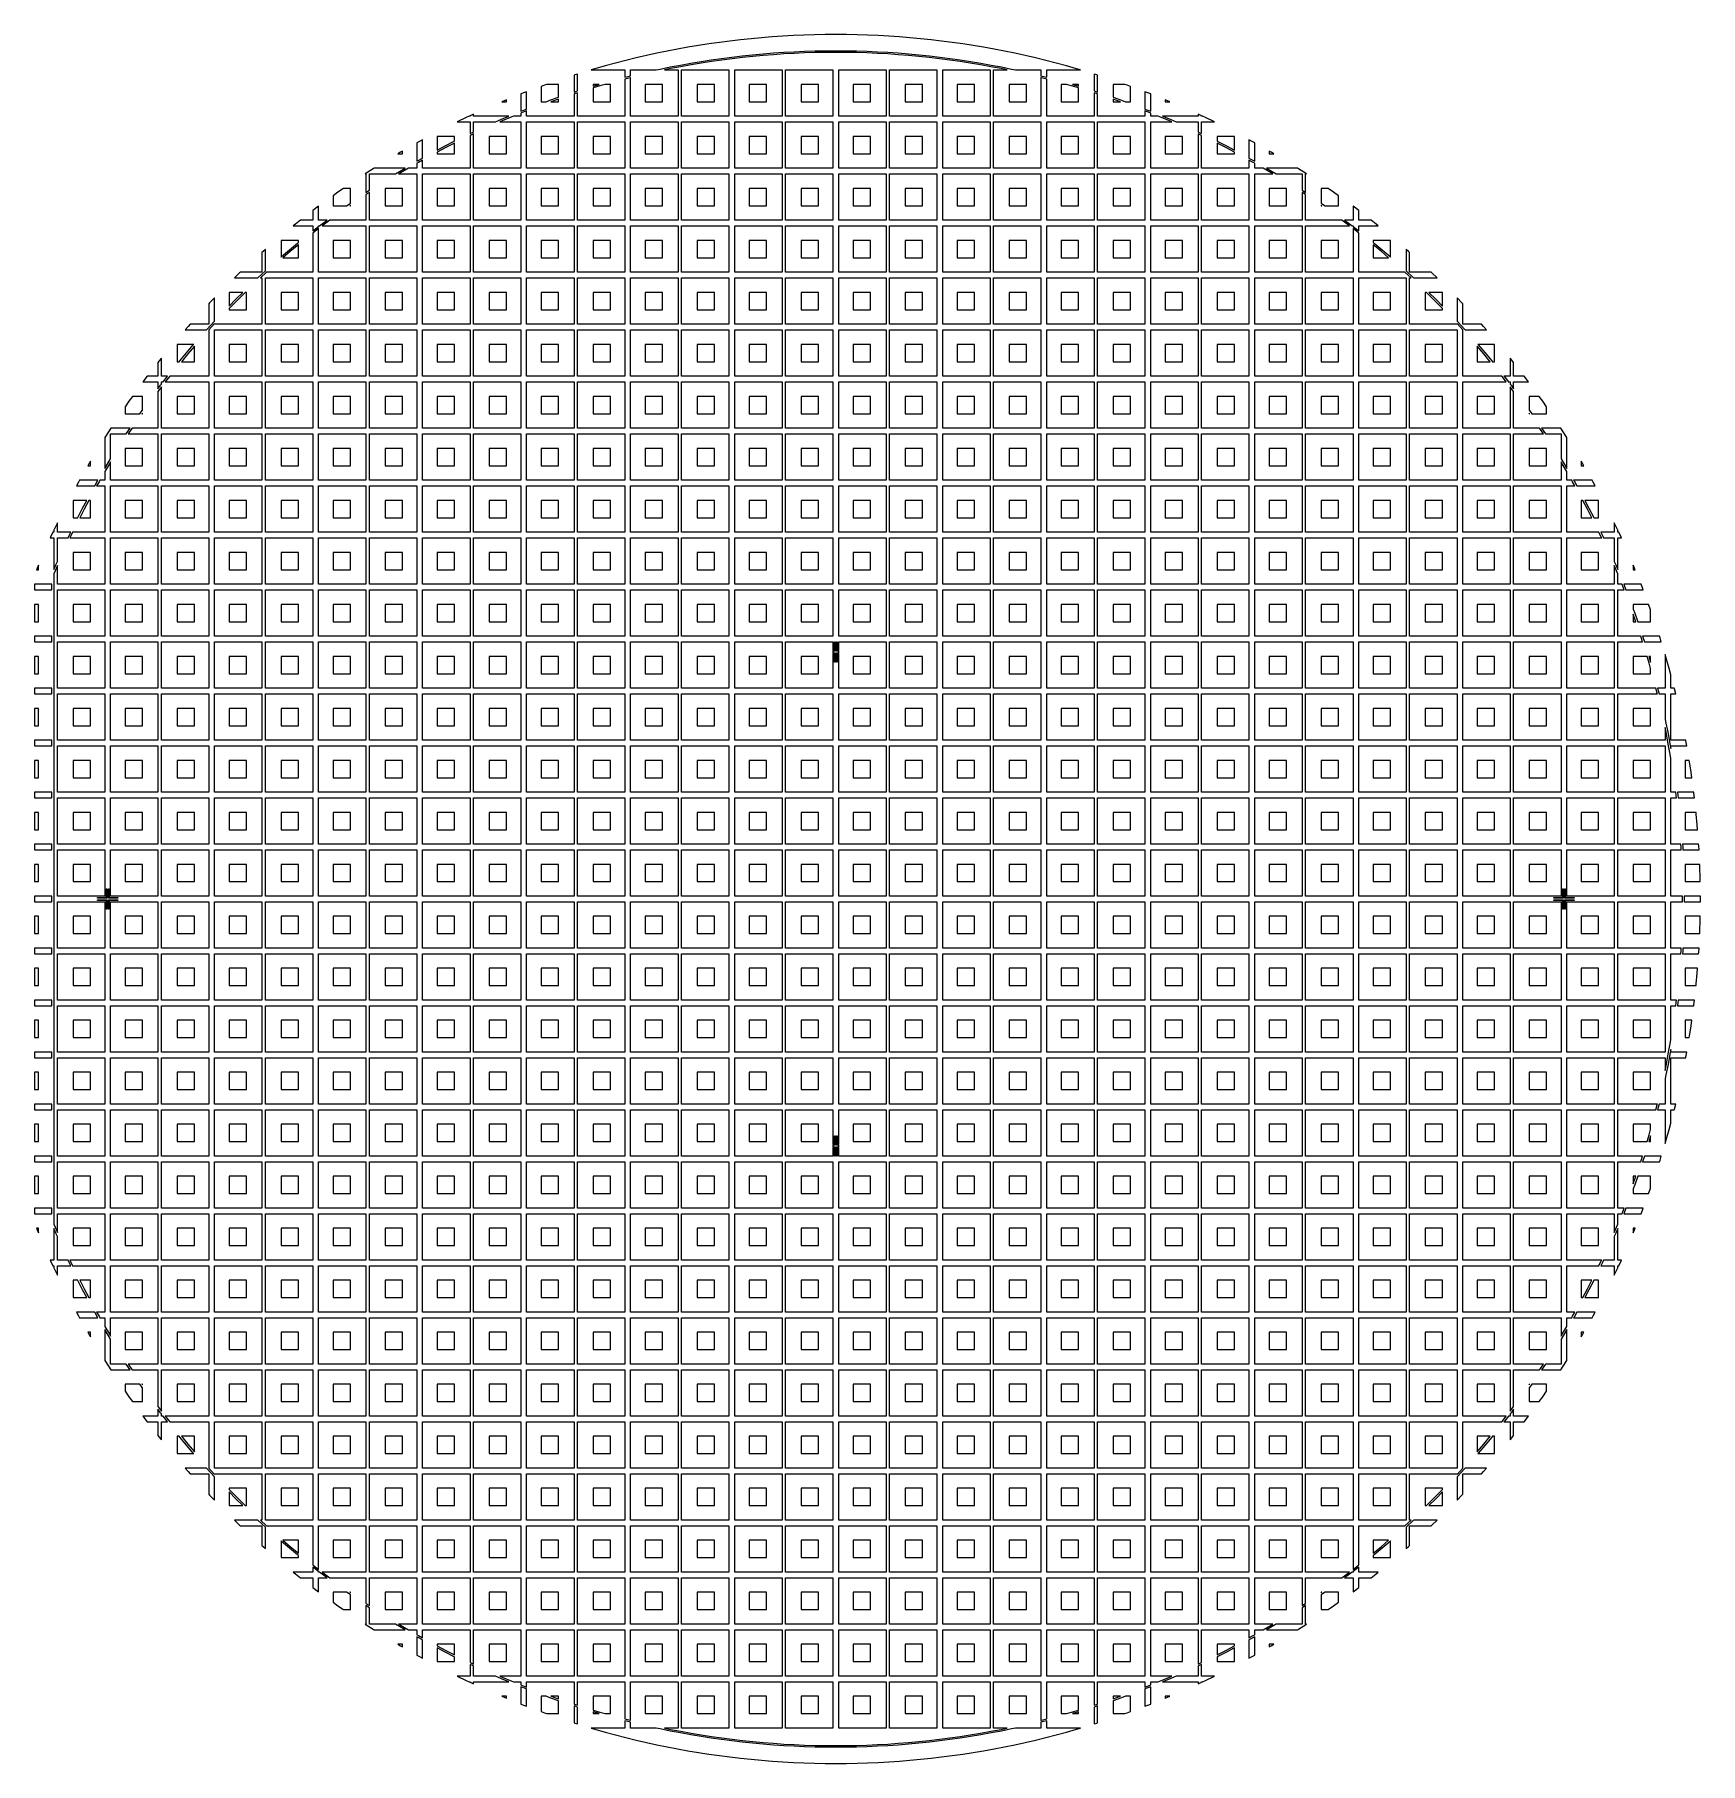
# Model space of a CAD drawing. Extents: x 40 to 187, y -3 to 150.
import ezdxf

# ---------------------------------------------------------------- set-up
doc = ezdxf.new("R2010")
doc.units = 0

msp = doc.modelspace()

# ---------------------------------------------------------------- linework, layer by layer
for p, q in [((105.75, 149.983), (104.813, 149.92)), ((106.687, 150.035), (105.75, 149.983)), ((107.625, 150.075), (106.687, 150.035)), ((108.563, 150.104), (107.625, 150.075)), ((109.502, 150.121), (108.563, 150.104)), ((110.441, 150.127), (109.502, 150.121)), ((111.38, 150.121), (110.441, 150.127)), ((112.318, 150.104), (111.38, 150.121)), ((113.257, 150.075), (112.318, 150.104)), ((114.194, 150.035), (113.257, 150.075)), ((115.132, 149.983), (114.194, 150.035)), ((116.068, 149.92), (115.132, 149.983)), ((94.5968, 148.468), (93.6796, 148.268)), ((95.5164, 148.657), (94.5968, 148.468)), ((96.4382, 148.835), (95.5164, 148.657)), ((97.3622, 149.001), (96.4382, 148.835)), ((98.2882, 149.156), (97.3622, 149.001)), ((99.2159, 149.299), (98.2882, 149.156)), ((100.145, 149.431), (99.2159, 149.299)), ((101.076, 149.552), (100.145, 149.431)), ((102.009, 149.661), (101.076, 149.552)), ((102.942, 149.759), (102.009, 149.661)), ((103.877, 149.845), (102.942, 149.759)), ((103.082, 148.341), (104, 148.425)), ((104.813, 149.92), (103.877, 149.845)), ((104, 148.425), (104.918, 148.499)), ((104.918, 148.499), (105.837, 148.561)), ((105.846, 148.411), (104.929, 148.349)), ((105.837, 148.561), (106.757, 148.612)), ((106.764, 148.462), (105.846, 148.411)), ((106.757, 148.612), (107.678, 148.651)), ((107.683, 148.501), (106.764, 148.462)), ((107.678, 148.651), (108.598, 148.68)), ((108.602, 148.53), (107.683, 148.501)), ((108.598, 148.68), (109.52, 148.697)), ((109.521, 148.547), (108.602, 148.53)), ((109.52, 148.697), (110.441, 148.702)), ((110.441, 148.552), (109.521, 148.547)), ((110.441, 148.702), (111.362, 148.697)), ((111.36, 148.547), (110.441, 148.552)), ((112.28, 148.53), (111.36, 148.547)), ((111.362, 148.697), (112.283, 148.68)), ((113.199, 148.501), (112.28, 148.53)), ((112.283, 148.68), (113.204, 148.651)), ((114.117, 148.462), (113.199, 148.501)), ((113.204, 148.651), (114.125, 148.612)), ((115.035, 148.411), (114.117, 148.462)), ((114.125, 148.612), (115.044, 148.561)), ((115.953, 148.349), (115.035, 148.411)), ((115.044, 148.561), (115.964, 148.499)), ((115.964, 148.499), (116.882, 148.425)), ((117.004, 149.845), (116.068, 149.92)), ((116.882, 148.425), (117.799, 148.341)), ((117.939, 149.759), (117.004, 149.845)), ((118.873, 149.661), (117.939, 149.759)), ((119.805, 149.552), (118.873, 149.661)), ((120.736, 149.431), (119.805, 149.552)), ((121.666, 149.299), (120.736, 149.431)), ((122.593, 149.156), (121.666, 149.299)), ((123.519, 149.001), (122.593, 149.156)), ((124.443, 148.835), (123.519, 149.001)), ((125.365, 148.657), (124.443, 148.835)), ((126.285, 148.468), (125.365, 148.657)), ((127.202, 148.268), (126.285, 148.468)), ((89.134, 147.1), (88.7923, 146.999)), ((88.7923, 146.999), (91.7783, 146.999)), ((90.0373, 147.356), (89.134, 147.1)), ((90.9436, 147.601), (90.0373, 147.356)), ((91.8528, 147.835), (90.9436, 147.601)), ((91.7783, 146.999), (91.7783, 146.344)), ((92.7649, 148.057), (91.8528, 147.835)), ((92.2896, 146.474), (92.2896, 146.999)), ((92.2896, 146.999), (94.5452, 146.999)), ((93.6796, 148.268), (92.7649, 148.057)), ((94.5452, 146.999), (94.8919, 147.074)), ((94.8919, 147.074), (95.7944, 147.26)), ((95.8237, 147.113), (95.2694, 146.999)), ((95.2694, 146.999), (96.4823, 146.999)), ((95.7944, 147.26), (96.6991, 147.434)), ((96.7265, 147.286), (95.8237, 147.113)), ((96.4823, 146.999), (96.4823, 142.908)), ((96.6991, 147.434), (97.6058, 147.597)), ((97.6315, 147.449), (96.7265, 147.286)), ((96.7891, 142.908), (96.7891, 146.999)), ((96.7891, 146.999), (100.982, 146.999)), ((97.6058, 147.597), (98.5145, 147.749)), ((98.5384, 147.601), (97.6315, 147.449)), ((98.5145, 147.749), (99.425, 147.89)), ((99.447, 147.741), (98.5384, 147.601)), ((99.425, 147.89), (100.337, 148.019)), ((100.357, 147.871), (99.447, 147.741)), ((100.337, 148.019), (101.251, 148.138)), ((101.269, 147.989), (100.357, 147.871)), ((100.982, 146.999), (100.982, 142.908)), ((101.251, 148.138), (102.166, 148.245)), ((102.182, 148.096), (101.269, 147.989)), ((101.493, 142.908), (101.493, 146.999)), ((101.493, 146.999), (105.686, 146.999)), ((102.166, 148.245), (103.082, 148.341)), ((103.097, 148.191), (102.182, 148.096)), ((104.012, 148.276), (103.097, 148.191)), ((104.929, 148.349), (104.012, 148.276)), ((105.686, 146.999), (105.686, 142.908)), ((105.992, 142.908), (105.992, 146.999)), ((105.992, 146.999), (110.185, 146.999)), ((110.185, 146.999), (110.185, 142.908)), ((110.696, 142.908), (110.696, 146.999)), ((110.696, 146.999), (114.889, 146.999)), ((114.889, 146.999), (114.889, 142.908)), ((115.196, 142.908), (115.196, 146.999)), ((115.196, 146.999), (119.389, 146.999)), ((116.869, 148.276), (115.953, 148.349)), ((117.785, 148.191), (116.869, 148.276)), ((118.699, 148.096), (117.785, 148.191)), ((117.799, 148.341), (118.716, 148.245)), ((119.612, 147.989), (118.699, 148.096)), ((118.716, 148.245), (119.631, 148.138)), ((119.389, 146.999), (119.389, 142.908)), ((120.524, 147.871), (119.612, 147.989)), ((119.631, 148.138), (120.544, 148.019)), ((119.9, 142.908), (119.9, 146.999)), ((119.9, 146.999), (124.093, 146.999)), ((121.435, 147.741), (120.524, 147.871)), ((120.544, 148.019), (121.457, 147.89)), ((122.343, 147.601), (121.435, 147.741)), ((121.457, 147.89), (122.367, 147.749)), ((123.25, 147.449), (122.343, 147.601)), ((122.367, 147.749), (123.276, 147.597)), ((124.155, 147.286), (123.25, 147.449)), ((123.276, 147.597), (124.183, 147.434)), ((124.093, 146.999), (124.093, 142.908)), ((125.058, 147.113), (124.155, 147.286)), ((124.183, 147.434), (125.087, 147.26)), ((124.399, 142.908), (124.399, 146.999)), ((124.399, 146.999), (125.612, 146.999)), ((125.612, 146.999), (125.058, 147.113)), ((125.087, 147.26), (125.99, 147.074)), ((125.99, 147.074), (126.336, 146.999)), ((126.336, 146.999), (128.592, 146.999)), ((128.117, 148.057), (127.202, 148.268)), ((129.029, 147.835), (128.117, 148.057)), ((128.592, 146.999), (128.592, 146.474)), ((129.938, 147.601), (129.029, 147.835)), ((129.103, 146.999), (132.089, 146.999)), ((129.103, 146.344), (129.103, 146.999)), ((130.844, 147.356), (129.938, 147.601)), ((131.748, 147.1), (130.844, 147.356)), ((132.089, 146.999), (131.748, 147.1)), ((84.6687, 145.655), (84.3645, 145.544)), ((84.3645, 145.544), (84.3645, 144.187)), ((84.8545, 145.72), (84.6687, 145.655)), ((85.8984, 145.72), (84.8545, 145.72)), ((85.8984, 144.577), (85.8984, 145.72)), ((87.3373, 146.555), (87.2789, 146.536)), ((87.2789, 146.536), (87.2789, 145.038)), ((87.5857, 146.632), (87.3373, 146.555)), ((87.5857, 145.138), (87.5857, 146.632)), ((89.4937, 145.72), (88.9662, 145.72)), ((88.9662, 145.72), (88.9662, 145.564)), ((88.9662, 145.564), (89.4937, 145.72)), ((89.5727, 145.587), (88.9662, 145.408)), ((88.9662, 145.408), (88.9662, 144.187)), ((90.0422, 145.72), (89.5727, 145.587)), ((90.5001, 145.72), (90.0422, 145.72)), ((90.5001, 144.187), (90.5001, 145.72)), ((91.7783, 146.344), (92.1991, 146.452)), ((92.2355, 146.307), (91.7783, 146.189)), ((91.7783, 146.189), (91.7783, 142.908)), ((92.1991, 146.452), (92.2896, 146.474)), ((92.2896, 146.32), (92.2355, 146.307)), ((92.2896, 142.908), (92.2896, 146.32)), ((95.1018, 145.72), (93.5679, 145.72)), ((93.5679, 145.72), (93.5679, 144.187)), ((95.1018, 144.187), (95.1018, 145.72)), ((99.7035, 145.72), (98.1696, 145.72)), ((98.1696, 145.72), (98.1696, 144.187)), ((99.7035, 144.187), (99.7035, 145.72)), ((104.305, 145.72), (102.771, 145.72)), ((102.771, 145.72), (102.771, 144.187)), ((104.305, 144.187), (104.305, 145.72)), ((108.907, 145.72), (107.373, 145.72)), ((107.373, 145.72), (107.373, 144.187)), ((108.907, 144.187), (108.907, 145.72)), ((113.509, 145.72), (111.975, 145.72)), ((111.975, 145.72), (111.975, 144.187)), ((113.509, 144.187), (113.509, 145.72)), ((118.11, 145.72), (116.576, 145.72)), ((116.576, 145.72), (116.576, 144.187)), ((118.11, 144.187), (118.11, 145.72)), ((122.712, 145.72), (121.178, 145.72)), ((121.178, 145.72), (121.178, 144.187)), ((122.712, 144.187), (122.712, 145.72)), ((127.314, 145.72), (125.78, 145.72)), ((125.78, 145.72), (125.78, 144.187)), ((127.314, 144.187), (127.314, 145.72)), ((128.592, 146.474), (128.683, 146.452)), ((128.646, 146.307), (128.592, 146.32)), ((128.592, 146.32), (128.592, 142.908)), ((129.103, 146.189), (128.646, 146.307)), ((128.683, 146.452), (129.103, 146.344)), ((129.103, 142.908), (129.103, 146.189)), ((130.839, 145.72), (130.381, 145.72)), ((130.381, 145.72), (130.381, 144.187)), ((131.309, 145.587), (130.839, 145.72)), ((131.915, 145.408), (131.309, 145.587)), ((131.915, 145.72), (131.388, 145.72)), ((131.388, 145.72), (131.915, 145.564)), ((131.915, 145.564), (131.915, 145.72)), ((131.915, 144.187), (131.915, 145.408)), ((133.544, 146.555), (133.296, 146.632)), ((133.296, 146.632), (133.296, 145.138)), ((133.603, 146.536), (133.544, 146.555)), ((133.603, 145.038), (133.603, 146.536)), ((136.027, 145.72), (134.983, 145.72)), ((134.983, 145.72), (134.983, 144.577)), ((136.213, 145.655), (136.027, 145.72)), ((136.517, 145.544), (136.213, 145.655)), ((136.517, 144.187), (136.517, 145.544)), ((81.1655, 144.304), (80.887, 144.187)), ((80.887, 144.187), (81.2967, 144.187)), ((81.2967, 144.357), (81.1655, 144.304)), ((81.2967, 144.187), (81.2967, 144.357)), ((82.9088, 145.001), (82.5749, 144.87)), ((82.5749, 144.87), (82.5749, 143.339)), ((83.0862, 145.068), (82.9088, 145.001)), ((83.0862, 143.54), (83.0862, 145.068)), ((84.3645, 144.187), (84.8006, 144.187)), ((84.8006, 144.187), (85.1488, 144.314)), ((85.1488, 144.314), (85.8984, 144.577)), ((85.8984, 144.418), (85.2399, 144.187)), ((85.2399, 144.187), (85.8984, 144.187)), ((85.8984, 144.187), (85.8984, 144.418)), ((87.2789, 145.038), (87.5857, 145.138)), ((87.5857, 144.98), (87.2789, 144.881)), ((87.2789, 144.881), (87.2789, 142.908)), ((87.5857, 142.908), (87.5857, 144.98)), ((88.9662, 144.187), (90.5001, 144.187)), ((93.5679, 144.187), (95.1018, 144.187)), ((98.1696, 144.187), (99.7035, 144.187)), ((102.771, 144.187), (104.305, 144.187)), ((107.373, 144.187), (108.907, 144.187)), ((111.975, 144.187), (113.509, 144.187)), ((116.576, 144.187), (118.11, 144.187)), ((121.178, 144.187), (122.712, 144.187)), ((125.78, 144.187), (127.314, 144.187)), ((130.381, 144.187), (131.915, 144.187)), ((133.296, 145.138), (133.603, 145.038)), ((133.603, 144.881), (133.296, 144.98)), ((133.296, 144.98), (133.296, 142.908)), ((133.603, 142.908), (133.603, 144.881)), ((134.983, 144.577), (135.733, 144.314)), ((134.983, 144.418), (134.983, 144.187)), ((135.642, 144.187), (134.983, 144.418)), ((134.983, 144.187), (135.642, 144.187)), ((135.733, 144.314), (136.081, 144.187)), ((136.081, 144.187), (136.517, 144.187)), ((137.973, 145.001), (137.795, 145.068)), ((137.795, 145.068), (137.795, 143.54)), ((138.307, 144.87), (137.973, 145.001)), ((138.307, 143.339), (138.307, 144.87)), ((139.716, 144.304), (139.585, 144.357)), ((139.585, 144.357), (139.585, 144.187)), ((139.585, 144.187), (139.995, 144.187)), ((139.995, 144.187), (139.716, 144.304)), ((77.7328, 142.782), (76.9309, 142.397)), ((76.9309, 142.397), (78.0755, 142.397)), ((78.0034, 142.908), (77.7328, 142.782)), ((78.0755, 142.908), (78.0034, 142.908)), ((78.3823, 143.085), (78.0755, 142.942)), ((78.0755, 142.942), (78.0755, 142.908)), ((78.0755, 142.397), (78.0755, 141.366)), ((78.3823, 142.908), (78.3823, 143.085)), ((81.5231, 142.908), (78.3823, 142.908)), ((78.3823, 141.513), (78.3823, 142.397)), ((78.3823, 142.397), (80.3282, 142.397)), ((80.3282, 142.397), (80.8618, 142.63)), ((80.9209, 142.492), (80.7036, 142.397)), ((80.7036, 142.397), (82.5749, 142.397)), ((80.8618, 142.63), (81.5231, 142.908)), ((81.7682, 142.849), (80.9209, 142.492)), ((81.9144, 142.908), (81.7682, 142.849)), ((82.5749, 142.908), (81.9144, 142.908)), ((82.5749, 143.339), (83.0862, 143.54)), ((82.6199, 143.196), (82.5749, 143.177)), ((82.5749, 143.177), (82.5749, 142.908)), ((82.5749, 142.397), (82.5749, 138.307)), ((83.0862, 143.379), (82.6199, 143.196)), ((83.0862, 142.908), (83.0862, 143.379)), ((87.2789, 142.908), (83.0862, 142.908)), ((83.0862, 138.307), (83.0862, 142.397)), ((83.0862, 142.397), (87.2789, 142.397)), ((87.2789, 142.397), (87.2789, 138.307)), ((91.7783, 142.908), (87.5857, 142.908)), ((87.5857, 138.307), (87.5857, 142.397)), ((87.5857, 142.397), (91.7783, 142.397)), ((91.7783, 142.397), (91.7783, 138.307)), ((96.4823, 142.908), (92.2896, 142.908)), ((92.2896, 138.307), (92.2896, 142.397)), ((92.2896, 142.397), (96.4823, 142.397)), ((96.4823, 142.397), (96.4823, 138.307)), ((100.982, 142.908), (96.7891, 142.908)), ((96.7891, 138.307), (96.7891, 142.397)), ((96.7891, 142.397), (100.982, 142.397)), ((100.982, 142.397), (100.982, 138.307)), ((105.686, 142.908), (101.493, 142.908)), ((101.493, 138.307), (101.493, 142.397)), ((101.493, 142.397), (105.686, 142.397)), ((105.686, 142.397), (105.686, 138.307)), ((110.185, 142.908), (105.992, 142.908)), ((105.992, 138.307), (105.992, 142.397)), ((105.992, 142.397), (110.185, 142.397)), ((110.185, 142.397), (110.185, 138.307)), ((114.889, 142.908), (110.696, 142.908)), ((110.696, 138.307), (110.696, 142.397)), ((110.696, 142.397), (114.889, 142.397)), ((114.889, 142.397), (114.889, 138.307)), ((119.389, 142.908), (115.196, 142.908)), ((115.196, 138.307), (115.196, 142.397)), ((115.196, 142.397), (119.389, 142.397)), ((119.389, 142.397), (119.389, 138.307)), ((124.093, 142.908), (119.9, 142.908)), ((119.9, 138.307), (119.9, 142.397)), ((119.9, 142.397), (124.093, 142.397)), ((124.093, 142.397), (124.093, 138.307)), ((128.592, 142.908), (124.399, 142.908)), ((124.399, 138.307), (124.399, 142.397)), ((124.399, 142.397), (128.592, 142.397)), ((128.592, 142.397), (128.592, 138.307)), ((133.296, 142.908), (129.103, 142.908)), ((129.103, 138.307), (129.103, 142.397)), ((129.103, 142.397), (133.296, 142.397)), ((133.296, 142.397), (133.296, 138.307)), ((137.795, 142.908), (133.603, 142.908)), ((133.603, 138.307), (133.603, 142.397)), ((133.603, 142.397), (137.795, 142.397)), ((137.795, 143.54), (138.307, 143.339)), ((138.262, 143.196), (137.795, 143.379)), ((137.795, 143.379), (137.795, 142.908)), ((137.795, 142.397), (137.795, 138.307)), ((138.307, 143.177), (138.262, 143.196)), ((138.307, 142.908), (138.307, 143.177)), ((138.967, 142.908), (138.307, 142.908)), ((138.307, 138.307), (138.307, 142.397)), ((138.307, 142.397), (140.178, 142.397)), ((139.113, 142.849), (138.967, 142.908)), ((139.961, 142.492), (139.113, 142.849)), ((142.499, 142.908), (139.358, 142.908)), ((139.358, 142.908), (140.02, 142.63)), ((140.178, 142.397), (139.961, 142.492)), ((140.02, 142.63), (140.553, 142.397)), ((140.553, 142.397), (142.499, 142.397)), ((142.806, 142.942), (142.499, 143.085)), ((142.499, 143.085), (142.499, 142.908)), ((142.499, 142.397), (142.499, 141.513)), ((142.806, 142.908), (142.806, 142.942)), ((142.878, 142.908), (142.806, 142.908)), ((142.806, 142.397), (143.951, 142.397)), ((142.806, 141.366), (142.806, 142.397)), ((143.149, 142.782), (142.878, 142.908)), ((143.951, 142.397), (143.149, 142.782)), ((73.8828, 140.825), (73.5537, 140.647)), ((73.8828, 139.198), (73.8828, 140.825)), ((76.695, 141.119), (75.1611, 141.119)), ((75.1611, 141.119), (75.1611, 139.896)), ((76.695, 140.69), (76.695, 141.119)), ((78.0755, 141.366), (78.3421, 141.494)), ((78.3823, 141.347), (78.0755, 141.2)), ((78.0755, 141.2), (78.0755, 138.307)), ((78.3421, 141.494), (78.3823, 141.513)), ((78.3823, 138.307), (78.3823, 141.347)), ((81.2967, 141.119), (79.7628, 141.119)), ((79.7628, 141.119), (79.7628, 139.585)), ((81.2967, 139.585), (81.2967, 141.119)), ((85.8984, 141.119), (84.3645, 141.119)), ((84.3645, 141.119), (84.3645, 139.585)), ((85.8984, 139.585), (85.8984, 141.119)), ((90.5001, 141.119), (88.9662, 141.119)), ((88.9662, 141.119), (88.9662, 139.585)), ((90.5001, 139.585), (90.5001, 141.119)), ((95.1018, 141.119), (93.5679, 141.119)), ((93.5679, 141.119), (93.5679, 139.585)), ((95.1018, 139.585), (95.1018, 141.119)), ((99.7035, 141.119), (98.1696, 141.119)), ((98.1696, 141.119), (98.1696, 139.585)), ((99.7035, 139.585), (99.7035, 141.119)), ((104.305, 141.119), (102.771, 141.119)), ((102.771, 141.119), (102.771, 139.585)), ((104.305, 139.585), (104.305, 141.119)), ((108.907, 141.119), (107.373, 141.119)), ((107.373, 141.119), (107.373, 139.585)), ((108.907, 139.585), (108.907, 141.119)), ((113.509, 141.119), (111.975, 141.119)), ((111.975, 141.119), (111.975, 139.585)), ((113.509, 139.585), (113.509, 141.119)), ((118.11, 141.119), (116.576, 141.119)), ((116.576, 141.119), (116.576, 139.585)), ((118.11, 139.585), (118.11, 141.119)), ((122.712, 141.119), (121.178, 141.119)), ((121.178, 141.119), (121.178, 139.585)), ((122.712, 139.585), (122.712, 141.119)), ((127.314, 141.119), (125.78, 141.119)), ((125.78, 141.119), (125.78, 139.585)), ((127.314, 139.585), (127.314, 141.119)), ((131.915, 141.119), (130.381, 141.119)), ((130.381, 141.119), (130.381, 139.585)), ((131.915, 139.585), (131.915, 141.119)), ((136.517, 141.119), (134.983, 141.119)), ((134.983, 141.119), (134.983, 139.585)), ((136.517, 139.585), (136.517, 141.119)), ((141.119, 141.119), (139.585, 141.119)), ((139.585, 141.119), (139.585, 139.585)), ((141.119, 139.585), (141.119, 141.119)), ((142.499, 141.513), (142.539, 141.494)), ((142.806, 141.2), (142.499, 141.347)), ((142.499, 141.347), (142.499, 138.307)), ((142.539, 141.494), (142.806, 141.366)), ((142.806, 138.307), (142.806, 141.2)), ((145.72, 141.119), (144.187, 141.119)), ((144.187, 141.119), (144.187, 140.69)), ((145.72, 139.896), (145.72, 141.119)), ((147.328, 140.647), (146.999, 140.825)), ((146.999, 140.825), (146.999, 139.198)), ((71.9201, 139.721), (71.6897, 139.585)), ((71.6897, 139.585), (72.0933, 139.585)), ((72.0933, 139.821), (71.9201, 139.721)), ((72.0933, 139.585), (72.0933, 139.821)), ((73.5537, 140.647), (73.3715, 140.545)), ((73.3715, 140.545), (73.3715, 138.912)), ((75.1611, 139.896), (75.8659, 140.267)), ((75.9349, 140.134), (75.1611, 139.726)), ((75.1611, 139.726), (75.1611, 139.585)), ((75.1611, 139.585), (76.695, 139.585)), ((75.8659, 140.267), (76.6862, 140.686)), ((76.695, 140.522), (75.9349, 140.134)), ((76.6862, 140.686), (76.695, 140.69)), ((76.695, 139.585), (76.695, 140.522)), ((79.7628, 139.585), (81.2967, 139.585)), ((84.3645, 139.585), (85.8984, 139.585)), ((88.9662, 139.585), (90.5001, 139.585)), ((93.5679, 139.585), (95.1018, 139.585)), ((98.1696, 139.585), (99.7035, 139.585)), ((102.771, 139.585), (104.305, 139.585)), ((107.373, 139.585), (108.907, 139.585)), ((111.975, 139.585), (113.509, 139.585)), ((116.576, 139.585), (118.11, 139.585)), ((121.178, 139.585), (122.712, 139.585)), ((125.78, 139.585), (127.314, 139.585)), ((130.381, 139.585), (131.915, 139.585)), ((134.983, 139.585), (136.517, 139.585)), ((139.585, 139.585), (141.119, 139.585)), ((144.187, 140.69), (144.195, 140.686)), ((144.947, 140.134), (144.187, 140.522)), ((144.187, 140.522), (144.187, 139.585)), ((144.187, 139.585), (145.72, 139.585)), ((144.195, 140.686), (145.016, 140.267)), ((145.72, 139.726), (144.947, 140.134)), ((145.016, 140.267), (145.72, 139.896)), ((145.72, 139.585), (145.72, 139.726)), ((147.51, 140.545), (147.328, 140.647)), ((147.51, 138.912), (147.51, 140.545)), ((148.961, 139.721), (148.788, 139.821)), ((148.788, 139.821), (148.788, 139.585)), ((148.788, 139.585), (149.192, 139.585)), ((149.192, 139.585), (148.961, 139.721)), ((69.5135, 138.258), (68.7919, 137.795)), ((68.7919, 137.795), (68.8721, 137.795)), ((68.8721, 137.795), (68.8721, 136.143)), ((69.1789, 136.345), (69.1789, 137.795)), ((69.1789, 137.795), (71.473, 137.795)), ((69.5906, 138.307), (69.5135, 138.258)), ((72.3275, 138.307), (69.5906, 138.307)), ((71.473, 137.795), (71.8445, 138.021)), ((71.9216, 137.893), (71.7618, 137.795)), ((71.7618, 137.795), (73.3715, 137.795)), ((71.8445, 138.021), (72.3275, 138.307)), ((72.6223, 138.307), (71.9216, 137.893)), ((73.3715, 138.307), (72.6223, 138.307)), ((73.3715, 138.912), (73.4365, 138.949)), ((73.5104, 138.818), (73.3715, 138.739)), ((73.3715, 138.739), (73.3715, 138.307)), ((73.3715, 137.795), (73.3715, 133.705)), ((73.4365, 138.949), (73.8828, 139.198)), ((73.8828, 139.026), (73.5104, 138.818)), ((73.8828, 138.307), (73.8828, 139.026)), ((78.0755, 138.307), (73.8828, 138.307)), ((73.8828, 133.705), (73.8828, 137.795)), ((73.8828, 137.795), (78.0755, 137.795)), ((78.0755, 137.795), (78.0755, 133.705)), ((82.5749, 138.307), (78.3823, 138.307)), ((78.3823, 133.705), (78.3823, 137.795)), ((78.3823, 137.795), (82.5749, 137.795)), ((82.5749, 137.795), (82.5749, 133.705)), ((87.2789, 138.307), (83.0862, 138.307)), ((83.0862, 133.705), (83.0862, 137.795)), ((83.0862, 137.795), (87.2789, 137.795)), ((87.2789, 137.795), (87.2789, 133.705)), ((91.7783, 138.307), (87.5857, 138.307)), ((87.5857, 133.705), (87.5857, 137.795)), ((87.5857, 137.795), (91.7783, 137.795)), ((91.7783, 137.795), (91.7783, 133.705)), ((96.4823, 138.307), (92.2896, 138.307)), ((92.2896, 133.705), (92.2896, 137.795)), ((92.2896, 137.795), (96.4823, 137.795)), ((96.4823, 137.795), (96.4823, 133.705)), ((100.982, 138.307), (96.7891, 138.307)), ((96.7891, 133.705), (96.7891, 137.795)), ((96.7891, 137.795), (100.982, 137.795)), ((100.982, 137.795), (100.982, 133.705)), ((105.686, 138.307), (101.493, 138.307)), ((101.493, 133.705), (101.493, 137.795)), ((101.493, 137.795), (105.686, 137.795)), ((105.686, 137.795), (105.686, 133.705)), ((110.185, 138.307), (105.992, 138.307)), ((105.992, 133.705), (105.992, 137.795)), ((105.992, 137.795), (110.185, 137.795)), ((110.185, 137.795), (110.185, 133.705)), ((114.889, 138.307), (110.696, 138.307)), ((110.696, 133.705), (110.696, 137.795)), ((110.696, 137.795), (114.889, 137.795)), ((114.889, 137.795), (114.889, 133.705)), ((119.389, 138.307), (115.196, 138.307)), ((115.196, 133.705), (115.196, 137.795)), ((115.196, 137.795), (119.389, 137.795)), ((119.389, 137.795), (119.389, 133.705)), ((124.093, 138.307), (119.9, 138.307)), ((119.9, 133.705), (119.9, 137.795)), ((119.9, 137.795), (124.093, 137.795)), ((124.093, 137.795), (124.093, 133.705)), ((128.592, 138.307), (124.399, 138.307)), ((124.399, 133.705), (124.399, 137.795)), ((124.399, 137.795), (128.592, 137.795)), ((128.592, 137.795), (128.592, 133.705)), ((133.296, 138.307), (129.103, 138.307)), ((129.103, 133.705), (129.103, 137.795)), ((129.103, 137.795), (133.296, 137.795)), ((133.296, 137.795), (133.296, 133.705)), ((137.795, 138.307), (133.603, 138.307)), ((133.603, 133.705), (133.603, 137.795)), ((133.603, 137.795), (137.795, 137.795)), ((137.795, 137.795), (137.795, 133.705)), ((142.499, 138.307), (138.307, 138.307)), ((138.307, 133.705), (138.307, 137.795)), ((138.307, 137.795), (142.499, 137.795)), ((142.499, 137.795), (142.499, 133.705)), ((146.999, 138.307), (142.806, 138.307)), ((142.806, 133.705), (142.806, 137.795)), ((142.806, 137.795), (146.999, 137.795)), ((146.999, 139.198), (147.445, 138.949)), ((147.371, 138.818), (146.999, 139.026)), ((146.999, 139.026), (146.999, 138.307)), ((146.999, 137.795), (146.999, 133.705)), ((147.51, 138.739), (147.371, 138.818)), ((147.445, 138.949), (147.51, 138.912)), ((147.51, 138.307), (147.51, 138.739)), ((148.259, 138.307), (147.51, 138.307)), ((147.51, 133.705), (147.51, 137.795)), ((147.51, 137.795), (149.12, 137.795)), ((148.96, 137.893), (148.259, 138.307)), ((151.291, 138.307), (148.554, 138.307)), ((148.554, 138.307), (149.037, 138.021)), ((149.12, 137.795), (148.96, 137.893)), ((149.037, 138.021), (149.409, 137.795)), ((149.409, 137.795), (151.703, 137.795)), ((151.368, 138.258), (151.291, 138.307)), ((152.09, 137.795), (151.368, 138.258)), ((151.703, 137.795), (151.703, 136.345)), ((152.009, 137.795), (152.09, 137.795)), ((152.009, 136.143), (152.009, 137.795)), ((66.3915, 136.172), (65.9577, 135.863)), ((66.8873, 136.517), (66.3915, 136.172)), ((67.4916, 136.517), (66.8873, 136.517)), ((67.4916, 135.202), (67.4916, 136.517)), ((68.8721, 136.143), (69.1789, 136.345)), ((72.0933, 136.517), (70.5594, 136.517)), ((70.5594, 136.517), (70.5594, 134.983)), ((72.0933, 134.983), (72.0933, 136.517)), ((76.695, 136.517), (75.1611, 136.517)), ((75.1611, 136.517), (75.1611, 134.983)), ((76.695, 134.983), (76.695, 136.517)), ((81.2967, 136.517), (79.7628, 136.517)), ((79.7628, 136.517), (79.7628, 134.983)), ((81.2967, 134.983), (81.2967, 136.517)), ((85.8984, 136.517), (84.3645, 136.517)), ((84.3645, 136.517), (84.3645, 134.983)), ((85.8984, 134.983), (85.8984, 136.517)), ((90.5001, 136.517), (88.9662, 136.517)), ((88.9662, 136.517), (88.9662, 134.983)), ((90.5001, 134.983), (90.5001, 136.517)), ((95.1018, 136.517), (93.5679, 136.517)), ((93.5679, 136.517), (93.5679, 134.983)), ((95.1018, 134.983), (95.1018, 136.517)), ((99.7035, 136.517), (98.1696, 136.517)), ((98.1696, 136.517), (98.1696, 134.983)), ((99.7035, 134.983), (99.7035, 136.517)), ((104.305, 136.517), (102.771, 136.517)), ((102.771, 136.517), (102.771, 134.983)), ((104.305, 134.983), (104.305, 136.517)), ((108.907, 136.517), (107.373, 136.517)), ((107.373, 136.517), (107.373, 134.983)), ((108.907, 134.983), (108.907, 136.517)), ((113.509, 136.517), (111.975, 136.517)), ((111.975, 136.517), (111.975, 134.983)), ((113.509, 134.983), (113.509, 136.517)), ((118.11, 136.517), (116.576, 136.517)), ((116.576, 136.517), (116.576, 134.983)), ((118.11, 134.983), (118.11, 136.517)), ((122.712, 136.517), (121.178, 136.517)), ((121.178, 136.517), (121.178, 134.983)), ((122.712, 134.983), (122.712, 136.517)), ((127.314, 136.517), (125.78, 136.517)), ((125.78, 136.517), (125.78, 134.983)), ((127.314, 134.983), (127.314, 136.517)), ((131.915, 136.517), (130.381, 136.517)), ((130.381, 136.517), (130.381, 134.983)), ((131.915, 134.983), (131.915, 136.517)), ((136.517, 136.517), (134.983, 136.517)), ((134.983, 136.517), (134.983, 134.983)), ((136.517, 134.983), (136.517, 136.517)), ((141.119, 136.517), (139.585, 136.517)), ((139.585, 136.517), (139.585, 134.983)), ((141.119, 134.983), (141.119, 136.517)), ((145.72, 136.517), (144.187, 136.517)), ((144.187, 136.517), (144.187, 134.983)), ((145.72, 134.983), (145.72, 136.517)), ((150.322, 136.517), (148.788, 136.517)), ((148.788, 136.517), (148.788, 134.983)), ((150.322, 134.983), (150.322, 136.517)), ((151.703, 136.345), (152.009, 136.143)), ((153.994, 136.517), (153.39, 136.517)), ((153.39, 136.517), (153.39, 135.202)), ((154.49, 136.172), (153.994, 136.517)), ((154.924, 135.863), (154.49, 136.172)), ((64.6794, 134.93), (64.1681, 134.545)), ((64.6794, 133.705), (64.6794, 134.93)), ((65.9577, 135.863), (65.9577, 134.983)), ((65.9577, 134.983), (67.1781, 134.983)), ((67.1781, 134.983), (67.212, 135.007)), ((67.212, 135.007), (67.4916, 135.202)), ((67.4916, 135.019), (67.44, 134.983)), ((67.44, 134.983), (67.4916, 134.983)), ((67.4916, 134.983), (67.4916, 135.019)), ((69.1789, 136.165), (68.8721, 135.963)), ((68.8721, 135.963), (68.8721, 133.705)), ((69.1789, 133.705), (69.1789, 136.165)), ((70.5594, 134.983), (72.0933, 134.983)), ((75.1611, 134.983), (76.695, 134.983)), ((79.7628, 134.983), (81.2967, 134.983)), ((84.3645, 134.983), (85.8984, 134.983)), ((88.9662, 134.983), (90.5001, 134.983)), ((93.5679, 134.983), (95.1018, 134.983)), ((98.1696, 134.983), (99.7035, 134.983)), ((102.771, 134.983), (104.305, 134.983)), ((107.373, 134.983), (108.907, 134.983)), ((111.975, 134.983), (113.509, 134.983)), ((116.576, 134.983), (118.11, 134.983)), ((121.178, 134.983), (122.712, 134.983)), ((125.78, 134.983), (127.314, 134.983)), ((130.381, 134.983), (131.915, 134.983)), ((134.983, 134.983), (136.517, 134.983)), ((139.585, 134.983), (141.119, 134.983)), ((144.187, 134.983), (145.72, 134.983)), ((148.788, 134.983), (150.322, 134.983)), ((152.009, 135.963), (151.703, 136.165)), ((151.703, 136.165), (151.703, 133.705)), ((152.009, 133.705), (152.009, 135.963)), ((153.39, 135.202), (153.67, 135.007)), ((153.39, 135.019), (153.39, 134.983)), ((153.442, 134.983), (153.39, 135.019)), ((153.39, 134.983), (153.442, 134.983)), ((153.67, 135.007), (153.703, 134.983)), ((153.703, 134.983), (154.924, 134.983)), ((154.924, 134.983), (154.924, 135.863)), ((156.713, 134.545), (156.202, 134.93)), ((156.202, 134.93), (156.202, 133.705)), ((62.6391, 133.354), (62.4417, 133.194)), ((62.4417, 133.194), (64.1681, 133.194)), ((63.0836, 133.705), (62.6391, 133.354)), ((64.1681, 133.705), (63.0836, 133.705)), ((64.1681, 134.545), (64.1681, 133.705)), ((64.1681, 133.194), (64.1681, 132.746)), ((64.2523, 132.812), (64.6794, 133.141)), ((65.4217, 133.705), (64.6794, 133.705)), ((64.6794, 133.141), (64.6794, 133.194)), ((64.6794, 133.194), (64.7472, 133.194)), ((64.7472, 133.194), (64.9821, 133.375)), ((64.9821, 133.375), (65.4217, 133.705)), ((65.0729, 133.255), (64.9929, 133.194)), ((64.9929, 133.194), (68.8721, 133.194)), ((65.6715, 133.705), (65.0729, 133.255)), ((68.8721, 133.705), (65.6715, 133.705)), ((68.8721, 133.194), (68.8721, 129.103)), ((73.3715, 133.705), (69.1789, 133.705)), ((69.1789, 129.103), (69.1789, 133.194)), ((69.1789, 133.194), (73.3715, 133.194)), ((73.3715, 133.194), (73.3715, 129.103)), ((78.0755, 133.705), (73.8828, 133.705)), ((73.8828, 129.103), (73.8828, 133.194)), ((73.8828, 133.194), (78.0755, 133.194)), ((78.0755, 133.194), (78.0755, 129.103)), ((82.5749, 133.705), (78.3823, 133.705)), ((78.3823, 129.103), (78.3823, 133.194)), ((78.3823, 133.194), (82.5749, 133.194)), ((82.5749, 133.194), (82.5749, 129.103)), ((87.2789, 133.705), (83.0862, 133.705)), ((83.0862, 129.103), (83.0862, 133.194)), ((83.0862, 133.194), (87.2789, 133.194)), ((87.2789, 133.194), (87.2789, 129.103)), ((91.7783, 133.705), (87.5857, 133.705)), ((87.5857, 129.103), (87.5857, 133.194)), ((87.5857, 133.194), (91.7783, 133.194)), ((91.7783, 133.194), (91.7783, 129.103)), ((96.4823, 133.705), (92.2896, 133.705)), ((92.2896, 129.103), (92.2896, 133.194)), ((92.2896, 133.194), (96.4823, 133.194)), ((96.4823, 133.194), (96.4823, 129.103)), ((100.982, 133.705), (96.7891, 133.705)), ((96.7891, 129.103), (96.7891, 133.194)), ((96.7891, 133.194), (100.982, 133.194)), ((100.982, 133.194), (100.982, 129.103)), ((105.686, 133.705), (101.493, 133.705)), ((101.493, 129.103), (101.493, 133.194)), ((101.493, 133.194), (105.686, 133.194)), ((105.686, 133.194), (105.686, 129.103)), ((110.185, 133.705), (105.992, 133.705)), ((105.992, 129.103), (105.992, 133.194)), ((105.992, 133.194), (110.185, 133.194)), ((110.185, 133.194), (110.185, 129.103)), ((114.889, 133.705), (110.696, 133.705)), ((110.696, 129.103), (110.696, 133.194)), ((110.696, 133.194), (114.889, 133.194)), ((114.889, 133.194), (114.889, 129.103)), ((119.389, 133.705), (115.196, 133.705)), ((115.196, 129.103), (115.196, 133.194)), ((115.196, 133.194), (119.389, 133.194)), ((119.389, 133.194), (119.389, 129.103)), ((124.093, 133.705), (119.9, 133.705)), ((119.9, 129.103), (119.9, 133.194)), ((119.9, 133.194), (124.093, 133.194)), ((124.093, 133.194), (124.093, 129.103)), ((128.592, 133.705), (124.399, 133.705)), ((124.399, 129.103), (124.399, 133.194)), ((124.399, 133.194), (128.592, 133.194)), ((128.592, 133.194), (128.592, 129.103)), ((133.296, 133.705), (129.103, 133.705)), ((129.103, 129.103), (129.103, 133.194)), ((129.103, 133.194), (133.296, 133.194)), ((133.296, 133.194), (133.296, 129.103)), ((137.795, 133.705), (133.603, 133.705)), ((133.603, 129.103), (133.603, 133.194)), ((133.603, 133.194), (137.795, 133.194)), ((137.795, 133.194), (137.795, 129.103)), ((142.499, 133.705), (138.307, 133.705)), ((138.307, 129.103), (138.307, 133.194)), ((138.307, 133.194), (142.499, 133.194)), ((142.499, 133.194), (142.499, 129.103)), ((146.999, 133.705), (142.806, 133.705)), ((142.806, 129.103), (142.806, 133.194)), ((142.806, 133.194), (146.999, 133.194)), ((146.999, 133.194), (146.999, 129.103)), ((151.703, 133.705), (147.51, 133.705)), ((147.51, 129.103), (147.51, 133.194)), ((147.51, 133.194), (151.703, 133.194)), ((151.703, 133.194), (151.703, 129.103)), ((155.21, 133.705), (152.009, 133.705)), ((152.009, 129.103), (152.009, 133.194)), ((152.009, 133.194), (155.889, 133.194)), ((155.809, 133.255), (155.21, 133.705)), ((156.202, 133.705), (155.46, 133.705)), ((155.46, 133.705), (155.9, 133.375)), ((155.889, 133.194), (155.809, 133.255)), ((155.9, 133.375), (156.134, 133.194)), ((156.134, 133.194), (156.202, 133.194)), ((156.202, 133.194), (156.202, 133.141)), ((156.202, 133.141), (156.629, 132.812)), ((156.713, 133.705), (156.713, 134.545)), ((157.798, 133.705), (156.713, 133.705)), ((156.713, 133.194), (158.44, 133.194)), ((156.713, 132.746), (156.713, 133.194)), ((158.243, 133.354), (157.798, 133.705)), ((158.44, 133.194), (158.243, 133.354)), ((62.8899, 131.915), (61.356, 131.915)), ((61.356, 131.915), (61.356, 130.433)), ((62.1051, 131.072), (62.8137, 131.661)), ((62.8137, 131.661), (62.8899, 131.723)), ((62.8899, 131.723), (62.8899, 131.915)), ((64.1681, 132.746), (64.2523, 132.812)), ((64.3446, 132.694), (64.1681, 132.555)), ((64.1681, 132.555), (64.1681, 129.103)), ((64.6794, 132.952), (64.3446, 132.694)), ((64.6794, 129.103), (64.6794, 132.952)), ((67.4916, 131.915), (65.9577, 131.915)), ((65.9577, 131.915), (65.9577, 130.381)), ((67.4916, 130.381), (67.4916, 131.915)), ((72.0933, 131.915), (70.5594, 131.915)), ((70.5594, 131.915), (70.5594, 130.381)), ((72.0933, 130.381), (72.0933, 131.915)), ((76.695, 131.915), (75.1611, 131.915)), ((75.1611, 131.915), (75.1611, 130.381)), ((76.695, 130.381), (76.695, 131.915)), ((81.2967, 131.915), (79.7628, 131.915)), ((79.7628, 131.915), (79.7628, 130.381)), ((81.2967, 130.381), (81.2967, 131.915)), ((85.8984, 131.915), (84.3645, 131.915)), ((84.3645, 131.915), (84.3645, 130.381)), ((85.8984, 130.381), (85.8984, 131.915)), ((90.5001, 131.915), (88.9662, 131.915)), ((88.9662, 131.915), (88.9662, 130.381)), ((90.5001, 130.381), (90.5001, 131.915)), ((95.1018, 131.915), (93.5679, 131.915)), ((93.5679, 131.915), (93.5679, 130.381)), ((95.1018, 130.381), (95.1018, 131.915)), ((99.7035, 131.915), (98.1696, 131.915)), ((98.1696, 131.915), (98.1696, 130.381)), ((99.7035, 130.381), (99.7035, 131.915)), ((104.305, 131.915), (102.771, 131.915)), ((102.771, 131.915), (102.771, 130.381)), ((104.305, 130.381), (104.305, 131.915)), ((108.907, 131.915), (107.373, 131.915)), ((107.373, 131.915), (107.373, 130.381)), ((108.907, 130.381), (108.907, 131.915)), ((113.509, 131.915), (111.975, 131.915)), ((111.975, 131.915), (111.975, 130.381)), ((113.509, 130.381), (113.509, 131.915)), ((118.11, 131.915), (116.576, 131.915)), ((116.576, 131.915), (116.576, 130.381)), ((118.11, 130.381), (118.11, 131.915)), ((122.712, 131.915), (121.178, 131.915)), ((121.178, 131.915), (121.178, 130.381)), ((122.712, 130.381), (122.712, 131.915)), ((127.314, 131.915), (125.78, 131.915)), ((125.78, 131.915), (125.78, 130.381)), ((127.314, 130.381), (127.314, 131.915)), ((131.915, 131.915), (130.381, 131.915)), ((130.381, 131.915), (130.381, 130.381)), ((131.915, 130.381), (131.915, 131.915)), ((136.517, 131.915), (134.983, 131.915)), ((134.983, 131.915), (134.983, 130.381)), ((136.517, 130.381), (136.517, 131.915)), ((141.119, 131.915), (139.585, 131.915)), ((139.585, 131.915), (139.585, 130.381)), ((141.119, 130.381), (141.119, 131.915)), ((145.72, 131.915), (144.187, 131.915)), ((144.187, 131.915), (144.187, 130.381)), ((145.72, 130.381), (145.72, 131.915)), ((150.322, 131.915), (148.788, 131.915)), ((148.788, 131.915), (148.788, 130.381)), ((150.322, 130.381), (150.322, 131.915)), ((154.924, 131.915), (153.39, 131.915)), ((153.39, 131.915), (153.39, 130.381)), ((154.924, 130.381), (154.924, 131.915)), ((156.537, 132.694), (156.202, 132.952)), ((156.202, 132.952), (156.202, 129.103)), ((156.713, 132.555), (156.537, 132.694)), ((156.629, 132.812), (156.713, 132.746)), ((156.713, 129.103), (156.713, 132.555)), ((159.526, 131.915), (157.992, 131.915)), ((157.992, 131.915), (157.992, 131.723)), ((157.992, 131.723), (158.068, 131.661)), ((158.068, 131.661), (158.776, 131.072)), ((159.526, 130.433), (159.526, 131.915)), ((59.766, 130.936), (59.6687, 130.849)), ((59.6687, 130.849), (59.6687, 129.103)), ((59.9755, 131.119), (59.766, 130.936)), ((59.9755, 129.21), (59.9755, 131.119)), ((61.356, 130.433), (61.4039, 130.475)), ((61.4039, 130.475), (62.1051, 131.072)), ((62.2017, 130.957), (61.5258, 130.381)), ((61.5258, 130.381), (62.8899, 130.381)), ((62.8899, 131.529), (62.2017, 130.957)), ((62.8899, 130.381), (62.8899, 131.529)), ((65.9577, 130.381), (67.4916, 130.381)), ((70.5594, 130.381), (72.0933, 130.381)), ((75.1611, 130.381), (76.695, 130.381)), ((79.7628, 130.381), (81.2967, 130.381)), ((84.3645, 130.381), (85.8984, 130.381)), ((88.9662, 130.381), (90.5001, 130.381)), ((93.5679, 130.381), (95.1018, 130.381)), ((98.1696, 130.381), (99.7035, 130.381)), ((102.771, 130.381), (104.305, 130.381)), ((107.373, 130.381), (108.907, 130.381)), ((111.975, 130.381), (113.509, 130.381)), ((116.576, 130.381), (118.11, 130.381)), ((121.178, 130.381), (122.712, 130.381)), ((125.78, 130.381), (127.314, 130.381)), ((130.381, 130.381), (131.915, 130.381)), ((134.983, 130.381), (136.517, 130.381)), ((139.585, 130.381), (141.119, 130.381)), ((144.187, 130.381), (145.72, 130.381)), ((148.788, 130.381), (150.322, 130.381)), ((153.39, 130.381), (154.924, 130.381)), ((158.68, 130.957), (157.992, 131.529)), ((157.992, 131.529), (157.992, 130.381)), ((157.992, 130.381), (159.356, 130.381)), ((159.356, 130.381), (158.68, 130.957)), ((158.776, 131.072), (159.478, 130.475)), ((159.478, 130.475), (159.526, 130.433)), ((161.116, 130.936), (160.906, 131.119)), ((160.906, 131.119), (160.906, 129.21)), ((161.213, 130.849), (161.116, 130.936)), ((161.213, 129.103), (161.213, 130.849)), ((57.6909, 129.032), (57.2343, 128.592)), ((57.2343, 128.592), (59.3029, 128.592)), ((57.7666, 129.103), (57.6909, 129.032)), ((59.6687, 129.103), (57.7666, 129.103)), ((59.3029, 128.592), (59.3447, 128.631)), ((59.3447, 128.631), (59.9755, 129.21)), ((60.081, 129.103), (59.5238, 128.592)), ((59.5238, 128.592), (59.6687, 128.592)), ((59.6687, 128.592), (59.6687, 124.502)), ((59.9755, 124.502), (59.9755, 128.592)), ((59.9755, 128.592), (64.1681, 128.592)), ((64.1681, 129.103), (60.081, 129.103)), ((64.1681, 128.592), (64.1681, 124.502)), ((68.8721, 129.103), (64.6794, 129.103)), ((64.6794, 124.502), (64.6794, 128.592)), ((64.6794, 128.592), (68.8721, 128.592)), ((68.8721, 128.592), (68.8721, 124.502)), ((73.3715, 129.103), (69.1789, 129.103)), ((69.1789, 124.502), (69.1789, 128.592)), ((69.1789, 128.592), (73.3715, 128.592)), ((73.3715, 128.592), (73.3715, 124.502)), ((78.0755, 129.103), (73.8828, 129.103)), ((73.8828, 124.502), (73.8828, 128.592)), ((73.8828, 128.592), (78.0755, 128.592)), ((78.0755, 128.592), (78.0755, 124.502)), ((82.5749, 129.103), (78.3823, 129.103)), ((78.3823, 124.502), (78.3823, 128.592)), ((78.3823, 128.592), (82.5749, 128.592)), ((82.5749, 128.592), (82.5749, 124.502)), ((87.2789, 129.103), (83.0862, 129.103)), ((83.0862, 124.502), (83.0862, 128.592)), ((83.0862, 128.592), (87.2789, 128.592)), ((87.2789, 128.592), (87.2789, 124.502)), ((91.7783, 129.103), (87.5857, 129.103)), ((87.5857, 124.502), (87.5857, 128.592)), ((87.5857, 128.592), (91.7783, 128.592)), ((91.7783, 128.592), (91.7783, 124.502)), ((96.4823, 129.103), (92.2896, 129.103)), ((92.2896, 124.502), (92.2896, 128.592)), ((92.2896, 128.592), (96.4823, 128.592)), ((96.4823, 128.592), (96.4823, 124.502)), ((100.982, 129.103), (96.7891, 129.103)), ((96.7891, 124.502), (96.7891, 128.592)), ((96.7891, 128.592), (100.982, 128.592)), ((100.982, 128.592), (100.982, 124.502)), ((105.686, 129.103), (101.493, 129.103)), ((101.493, 124.502), (101.493, 128.592)), ((101.493, 128.592), (105.686, 128.592)), ((105.686, 128.592), (105.686, 124.502)), ((110.185, 129.103), (105.992, 129.103)), ((105.992, 124.502), (105.992, 128.592)), ((105.992, 128.592), (110.185, 128.592)), ((110.185, 128.592), (110.185, 124.502)), ((114.889, 129.103), (110.696, 129.103)), ((110.696, 124.502), (110.696, 128.592)), ((110.696, 128.592), (114.889, 128.592)), ((114.889, 128.592), (114.889, 124.502)), ((119.389, 129.103), (115.196, 129.103)), ((115.196, 124.502), (115.196, 128.592)), ((115.196, 128.592), (119.389, 128.592)), ((119.389, 128.592), (119.389, 124.502)), ((124.093, 129.103), (119.9, 129.103)), ((119.9, 124.502), (119.9, 128.592)), ((119.9, 128.592), (124.093, 128.592)), ((124.093, 128.592), (124.093, 124.502)), ((128.592, 129.103), (124.399, 129.103)), ((124.399, 124.502), (124.399, 128.592)), ((124.399, 128.592), (128.592, 128.592)), ((128.592, 128.592), (128.592, 124.502)), ((133.296, 129.103), (129.103, 129.103)), ((129.103, 124.502), (129.103, 128.592)), ((129.103, 128.592), (133.296, 128.592)), ((133.296, 128.592), (133.296, 124.502)), ((137.795, 129.103), (133.603, 129.103)), ((133.603, 124.502), (133.603, 128.592)), ((133.603, 128.592), (137.795, 128.592)), ((137.795, 128.592), (137.795, 124.502)), ((142.499, 129.103), (138.307, 129.103)), ((138.307, 124.502), (138.307, 128.592)), ((138.307, 128.592), (142.499, 128.592)), ((142.499, 128.592), (142.499, 124.502)), ((146.999, 129.103), (142.806, 129.103)), ((142.806, 124.502), (142.806, 128.592)), ((142.806, 128.592), (146.999, 128.592)), ((146.999, 128.592), (146.999, 124.502)), ((151.703, 129.103), (147.51, 129.103)), ((147.51, 124.502), (147.51, 128.592)), ((147.51, 128.592), (151.703, 128.592)), ((151.703, 128.592), (151.703, 124.502)), ((156.202, 129.103), (152.009, 129.103)), ((152.009, 124.502), (152.009, 128.592)), ((152.009, 128.592), (156.202, 128.592)), ((156.202, 128.592), (156.202, 124.502)), ((160.801, 129.103), (156.713, 129.103)), ((156.713, 124.502), (156.713, 128.592)), ((156.713, 128.592), (160.906, 128.592)), ((161.358, 128.592), (160.801, 129.103)), ((160.906, 129.21), (161.537, 128.631)), ((160.906, 128.592), (160.906, 124.502)), ((163.115, 129.103), (161.213, 129.103)), ((161.213, 124.502), (161.213, 128.592)), ((161.213, 128.592), (161.358, 128.592)), ((161.537, 128.631), (161.579, 128.592)), ((161.579, 128.592), (163.647, 128.592)), ((163.191, 129.032), (163.115, 129.103)), ((163.647, 128.592), (163.191, 129.032)), ((57.9626, 127.314), (56.7543, 127.314)), ((56.7543, 127.314), (56.7543, 126.105)), ((57.3548, 126.713), (57.9626, 127.314)), ((58.115, 127.253), (57.4608, 126.607)), ((58.1776, 127.314), (58.115, 127.253)), ((58.2882, 127.314), (58.1776, 127.314)), ((58.2882, 125.78), (58.2882, 127.314)), ((62.8899, 127.314), (61.356, 127.314)), ((61.356, 127.314), (61.356, 125.78)), ((62.8899, 125.78), (62.8899, 127.314)), ((67.4916, 127.314), (65.9577, 127.314)), ((65.9577, 127.314), (65.9577, 125.78)), ((67.4916, 125.78), (67.4916, 127.314)), ((72.0933, 127.314), (70.5594, 127.314)), ((70.5594, 127.314), (70.5594, 125.78)), ((72.0933, 125.78), (72.0933, 127.314)), ((76.695, 127.314), (75.1611, 127.314)), ((75.1611, 127.314), (75.1611, 125.78)), ((76.695, 125.78), (76.695, 127.314)), ((81.2967, 127.314), (79.7628, 127.314)), ((79.7628, 127.314), (79.7628, 125.78)), ((81.2967, 125.78), (81.2967, 127.314)), ((85.8984, 127.314), (84.3645, 127.314)), ((84.3645, 127.314), (84.3645, 125.78)), ((85.8984, 125.78), (85.8984, 127.314)), ((90.5001, 127.314), (88.9662, 127.314)), ((88.9662, 127.314), (88.9662, 125.78)), ((90.5001, 125.78), (90.5001, 127.314)), ((95.1018, 127.314), (93.5679, 127.314)), ((93.5679, 127.314), (93.5679, 125.78)), ((95.1018, 125.78), (95.1018, 127.314)), ((99.7035, 127.314), (98.1696, 127.314)), ((98.1696, 127.314), (98.1696, 125.78)), ((99.7035, 125.78), (99.7035, 127.314)), ((104.305, 127.314), (102.771, 127.314)), ((102.771, 127.314), (102.771, 125.78)), ((104.305, 125.78), (104.305, 127.314)), ((108.907, 127.314), (107.373, 127.314)), ((107.373, 127.314), (107.373, 125.78)), ((108.907, 125.78), (108.907, 127.314)), ((113.509, 127.314), (111.975, 127.314)), ((111.975, 127.314), (111.975, 125.78)), ((113.509, 125.78), (113.509, 127.314)), ((118.11, 127.314), (116.576, 127.314)), ((116.576, 127.314), (116.576, 125.78)), ((118.11, 125.78), (118.11, 127.314)), ((122.712, 127.314), (121.178, 127.314)), ((121.178, 127.314), (121.178, 125.78)), ((122.712, 125.78), (122.712, 127.314)), ((127.314, 127.314), (125.78, 127.314)), ((125.78, 127.314), (125.78, 125.78)), ((127.314, 125.78), (127.314, 127.314)), ((131.915, 127.314), (130.381, 127.314)), ((130.381, 127.314), (130.381, 125.78)), ((131.915, 125.78), (131.915, 127.314)), ((136.517, 127.314), (134.983, 127.314)), ((134.983, 127.314), (134.983, 125.78)), ((136.517, 125.78), (136.517, 127.314)), ((141.119, 127.314), (139.585, 127.314)), ((139.585, 127.314), (139.585, 125.78)), ((141.119, 125.78), (141.119, 127.314)), ((145.72, 127.314), (144.187, 127.314)), ((144.187, 127.314), (144.187, 125.78)), ((145.72, 125.78), (145.72, 127.314)), ((150.322, 127.314), (148.788, 127.314)), ((148.788, 127.314), (148.788, 125.78)), ((150.322, 125.78), (150.322, 127.314)), ((154.924, 127.314), (153.39, 127.314)), ((153.39, 127.314), (153.39, 125.78)), ((154.924, 125.78), (154.924, 127.314)), ((159.526, 127.314), (157.992, 127.314)), ((157.992, 127.314), (157.992, 125.78)), ((159.526, 125.78), (159.526, 127.314)), ((162.704, 127.314), (162.593, 127.314)), ((162.593, 127.314), (162.593, 125.78)), ((162.767, 127.253), (162.704, 127.314)), ((163.421, 126.607), (162.767, 127.253)), ((164.127, 127.314), (162.919, 127.314)), ((162.919, 127.314), (163.527, 126.713)), ((164.127, 126.105), (164.127, 127.314)), ((55.0359, 126.377), (54.9647, 126.301)), ((54.9647, 126.301), (54.9647, 124.502)), ((55.476, 126.834), (55.0359, 126.377)), ((55.476, 124.765), (55.476, 126.834)), ((56.7543, 126.105), (57.3548, 126.713)), ((56.8147, 125.953), (56.7543, 125.89)), ((56.7543, 125.89), (56.7543, 125.78)), ((56.7543, 125.78), (58.2882, 125.78)), ((57.4608, 126.607), (56.8147, 125.953)), ((61.356, 125.78), (62.8899, 125.78)), ((65.9577, 125.78), (67.4916, 125.78)), ((70.5594, 125.78), (72.0933, 125.78)), ((75.1611, 125.78), (76.695, 125.78)), ((79.7628, 125.78), (81.2967, 125.78)), ((84.3645, 125.78), (85.8984, 125.78)), ((88.9662, 125.78), (90.5001, 125.78)), ((93.5679, 125.78), (95.1018, 125.78)), ((98.1696, 125.78), (99.7035, 125.78)), ((102.771, 125.78), (104.305, 125.78)), ((107.373, 125.78), (108.907, 125.78)), ((111.975, 125.78), (113.509, 125.78)), ((116.576, 125.78), (118.11, 125.78)), ((121.178, 125.78), (122.712, 125.78)), ((125.78, 125.78), (127.314, 125.78)), ((130.381, 125.78), (131.915, 125.78)), ((134.983, 125.78), (136.517, 125.78)), ((139.585, 125.78), (141.119, 125.78)), ((144.187, 125.78), (145.72, 125.78)), ((148.788, 125.78), (150.322, 125.78)), ((153.39, 125.78), (154.924, 125.78)), ((157.992, 125.78), (159.526, 125.78)), ((162.593, 125.78), (164.127, 125.78)), ((164.067, 125.953), (163.421, 126.607)), ((163.527, 126.713), (164.127, 126.105)), ((164.127, 125.89), (164.067, 125.953)), ((164.127, 125.78), (164.127, 125.89)), ((165.846, 126.377), (165.406, 126.834)), ((165.406, 126.834), (165.406, 124.765)), ((165.917, 126.301), (165.846, 126.377)), ((165.917, 124.502), (165.917, 126.301)), ((53.1319, 124.302), (52.8596, 123.99)), ((52.8596, 123.99), (54.7653, 123.99)), ((53.3105, 124.502), (53.1319, 124.302)), ((54.9647, 124.502), (53.3105, 124.502)), ((54.7653, 123.99), (54.8139, 124.044)), ((54.8139, 124.044), (55.4368, 124.723)), ((55.476, 124.544), (54.9647, 123.987)), ((54.9647, 123.987), (54.9647, 119.9)), ((55.4368, 124.723), (55.476, 124.765)), ((55.476, 124.502), (55.476, 124.544)), ((59.6687, 124.502), (55.476, 124.502)), ((55.476, 119.9), (55.476, 123.99)), ((55.476, 123.99), (59.6687, 123.99)), ((59.6687, 123.99), (59.6687, 119.9)), ((64.1681, 124.502), (59.9755, 124.502)), ((59.9755, 119.9), (59.9755, 123.99)), ((59.9755, 123.99), (64.1681, 123.99)), ((64.1681, 123.99), (64.1681, 119.9)), ((68.8721, 124.502), (64.6794, 124.502)), ((64.6794, 119.9), (64.6794, 123.99)), ((64.6794, 123.99), (68.8721, 123.99)), ((68.8721, 123.99), (68.8721, 119.9)), ((73.3715, 124.502), (69.1789, 124.502)), ((69.1789, 119.9), (69.1789, 123.99)), ((69.1789, 123.99), (73.3715, 123.99)), ((73.3715, 123.99), (73.3715, 119.9)), ((78.0755, 124.502), (73.8828, 124.502)), ((73.8828, 119.9), (73.8828, 123.99)), ((73.8828, 123.99), (78.0755, 123.99)), ((78.0755, 123.99), (78.0755, 119.9)), ((82.5749, 124.502), (78.3823, 124.502)), ((78.3823, 119.9), (78.3823, 123.99)), ((78.3823, 123.99), (82.5749, 123.99)), ((82.5749, 123.99), (82.5749, 119.9)), ((87.2789, 124.502), (83.0862, 124.502)), ((83.0862, 119.9), (83.0862, 123.99)), ((83.0862, 123.99), (87.2789, 123.99)), ((87.2789, 123.99), (87.2789, 119.9)), ((91.7783, 124.502), (87.5857, 124.502)), ((87.5857, 119.9), (87.5857, 123.99)), ((87.5857, 123.99), (91.7783, 123.99)), ((91.7783, 123.99), (91.7783, 119.9)), ((96.4823, 124.502), (92.2896, 124.502)), ((92.2896, 119.9), (92.2896, 123.99)), ((92.2896, 123.99), (96.4823, 123.99)), ((96.4823, 123.99), (96.4823, 119.9)), ((100.982, 124.502), (96.7891, 124.502)), ((96.7891, 119.9), (96.7891, 123.99)), ((96.7891, 123.99), (100.982, 123.99)), ((100.982, 123.99), (100.982, 119.9)), ((105.686, 124.502), (101.493, 124.502)), ((101.493, 119.9), (101.493, 123.99)), ((101.493, 123.99), (105.686, 123.99)), ((105.686, 123.99), (105.686, 119.9)), ((110.185, 124.502), (105.992, 124.502)), ((105.992, 119.9), (105.992, 123.99)), ((105.992, 123.99), (110.185, 123.99)), ((110.185, 123.99), (110.185, 119.9)), ((114.889, 124.502), (110.696, 124.502)), ((110.696, 119.9), (110.696, 123.99)), ((110.696, 123.99), (114.889, 123.99)), ((114.889, 123.99), (114.889, 119.9)), ((119.389, 124.502), (115.196, 124.502)), ((115.196, 119.9), (115.196, 123.99)), ((115.196, 123.99), (119.389, 123.99)), ((119.389, 123.99), (119.389, 119.9)), ((124.093, 124.502), (119.9, 124.502)), ((119.9, 119.9), (119.9, 123.99)), ((119.9, 123.99), (124.093, 123.99)), ((124.093, 123.99), (124.093, 119.9)), ((128.592, 124.502), (124.399, 124.502)), ((124.399, 119.9), (124.399, 123.99)), ((124.399, 123.99), (128.592, 123.99)), ((128.592, 123.99), (128.592, 119.9)), ((133.296, 124.502), (129.103, 124.502)), ((129.103, 119.9), (129.103, 123.99)), ((129.103, 123.99), (133.296, 123.99)), ((133.296, 123.99), (133.296, 119.9)), ((137.795, 124.502), (133.603, 124.502)), ((133.603, 119.9), (133.603, 123.99)), ((133.603, 123.99), (137.795, 123.99)), ((137.795, 123.99), (137.795, 119.9)), ((142.499, 124.502), (138.307, 124.502)), ((138.307, 119.9), (138.307, 123.99)), ((138.307, 123.99), (142.499, 123.99)), ((142.499, 123.99), (142.499, 119.9)), ((146.999, 124.502), (142.806, 124.502)), ((142.806, 119.9), (142.806, 123.99)), ((142.806, 123.99), (146.999, 123.99)), ((146.999, 123.99), (146.999, 119.9)), ((151.703, 124.502), (147.51, 124.502)), ((147.51, 119.9), (147.51, 123.99)), ((147.51, 123.99), (151.703, 123.99)), ((151.703, 123.99), (151.703, 119.9)), ((156.202, 124.502), (152.009, 124.502)), ((152.009, 119.9), (152.009, 123.99)), ((152.009, 123.99), (156.202, 123.99)), ((156.202, 123.99), (156.202, 119.9)), ((160.906, 124.502), (156.713, 124.502)), ((156.713, 119.9), (156.713, 123.99)), ((156.713, 123.99), (160.906, 123.99)), ((160.906, 123.99), (160.906, 119.9)), ((165.406, 124.502), (161.213, 124.502)), ((161.213, 119.9), (161.213, 123.99)), ((161.213, 123.99), (165.406, 123.99)), ((165.406, 124.765), (165.445, 124.723)), ((165.917, 123.987), (165.406, 124.544)), ((165.406, 124.544), (165.406, 124.502)), ((165.406, 123.99), (165.406, 119.9)), ((165.445, 124.723), (166.068, 124.044)), ((167.571, 124.502), (165.917, 124.502)), ((165.917, 119.9), (165.917, 123.987)), ((166.068, 124.044), (166.116, 123.99)), ((166.116, 123.99), (168.022, 123.99)), ((167.75, 124.302), (167.571, 124.502)), ((168.022, 123.99), (167.75, 124.302)), ((53.6351, 122.712), (52.1526, 122.712)), ((52.1526, 122.712), (52.1526, 121.178)), ((52.9959, 121.963), (53.5934, 122.664)), ((53.6865, 122.542), (53.1106, 121.866)), ((53.5934, 122.664), (53.6351, 122.712)), ((53.6865, 121.178), (53.6865, 122.542)), ((58.2882, 122.712), (56.7543, 122.712)), ((56.7543, 122.712), (56.7543, 121.178)), ((58.2882, 121.178), (58.2882, 122.712)), ((62.8899, 122.712), (61.356, 122.712)), ((61.356, 122.712), (61.356, 121.178)), ((62.8899, 121.178), (62.8899, 122.712)), ((67.4916, 122.712), (65.9577, 122.712)), ((65.9577, 122.712), (65.9577, 121.178)), ((67.4916, 121.178), (67.4916, 122.712)), ((72.0933, 122.712), (70.5594, 122.712)), ((70.5594, 122.712), (70.5594, 121.178)), ((72.0933, 121.178), (72.0933, 122.712)), ((76.695, 122.712), (75.1611, 122.712)), ((75.1611, 122.712), (75.1611, 121.178)), ((76.695, 121.178), (76.695, 122.712)), ((81.2967, 122.712), (79.7628, 122.712)), ((79.7628, 122.712), (79.7628, 121.178)), ((81.2967, 121.178), (81.2967, 122.712)), ((85.8984, 122.712), (84.3645, 122.712)), ((84.3645, 122.712), (84.3645, 121.178)), ((85.8984, 121.178), (85.8984, 122.712)), ((90.5001, 122.712), (88.9662, 122.712)), ((88.9662, 122.712), (88.9662, 121.178)), ((90.5001, 121.178), (90.5001, 122.712)), ((95.1018, 122.712), (93.5679, 122.712)), ((93.5679, 122.712), (93.5679, 121.178)), ((95.1018, 121.178), (95.1018, 122.712)), ((99.7035, 122.712), (98.1696, 122.712)), ((98.1696, 122.712), (98.1696, 121.178)), ((99.7035, 121.178), (99.7035, 122.712)), ((104.305, 122.712), (102.771, 122.712)), ((102.771, 122.712), (102.771, 121.178)), ((104.305, 121.178), (104.305, 122.712)), ((108.907, 122.712), (107.373, 122.712)), ((107.373, 122.712), (107.373, 121.178)), ((108.907, 121.178), (108.907, 122.712)), ((113.509, 122.712), (111.975, 122.712)), ((111.975, 122.712), (111.975, 121.178)), ((113.509, 121.178), (113.509, 122.712)), ((118.11, 122.712), (116.576, 122.712)), ((116.576, 122.712), (116.576, 121.178)), ((118.11, 121.178), (118.11, 122.712)), ((122.712, 122.712), (121.178, 122.712)), ((121.178, 122.712), (121.178, 121.178)), ((122.712, 121.178), (122.712, 122.712)), ((127.314, 122.712), (125.78, 122.712)), ((125.78, 122.712), (125.78, 121.178)), ((127.314, 121.178), (127.314, 122.712)), ((131.915, 122.712), (130.381, 122.712)), ((130.381, 122.712), (130.381, 121.178)), ((131.915, 121.178), (131.915, 122.712)), ((136.517, 122.712), (134.983, 122.712)), ((134.983, 122.712), (134.983, 121.178)), ((136.517, 121.178), (136.517, 122.712)), ((141.119, 122.712), (139.585, 122.712)), ((139.585, 122.712), (139.585, 121.178)), ((141.119, 121.178), (141.119, 122.712)), ((145.72, 122.712), (144.187, 122.712)), ((144.187, 122.712), (144.187, 121.178)), ((145.72, 121.178), (145.72, 122.712)), ((150.322, 122.712), (148.788, 122.712)), ((148.788, 122.712), (148.788, 121.178)), ((150.322, 121.178), (150.322, 122.712)), ((154.924, 122.712), (153.39, 122.712)), ((153.39, 122.712), (153.39, 121.178)), ((154.924, 121.178), (154.924, 122.712)), ((159.526, 122.712), (157.992, 122.712)), ((157.992, 122.712), (157.992, 121.178)), ((159.526, 121.178), (159.526, 122.712)), ((164.127, 122.712), (162.593, 122.712)), ((162.593, 122.712), (162.593, 121.178)), ((164.127, 121.178), (164.127, 122.712)), ((167.771, 121.866), (167.195, 122.542)), ((167.195, 122.542), (167.195, 121.178)), ((168.729, 122.712), (167.246, 122.712)), ((167.246, 122.712), (167.288, 122.664)), ((167.288, 122.664), (167.886, 121.963)), ((168.729, 121.178), (168.729, 122.712)), ((50.7144, 121.429), (50.4653, 121.114)), ((50.4653, 121.114), (50.4653, 119.9)), ((50.7721, 121.5), (50.7144, 121.429)), ((50.7721, 119.9), (50.7721, 121.5)), ((52.1526, 121.178), (52.3453, 121.178)), ((52.3453, 121.178), (52.407, 121.254)), ((52.407, 121.254), (52.9959, 121.963)), ((53.1106, 121.866), (52.5388, 121.178)), ((52.5388, 121.178), (53.6865, 121.178)), ((56.7543, 121.178), (58.2882, 121.178)), ((61.356, 121.178), (62.8899, 121.178)), ((65.9577, 121.178), (67.4916, 121.178)), ((70.5594, 121.178), (72.0933, 121.178)), ((75.1611, 121.178), (76.695, 121.178)), ((79.7628, 121.178), (81.2967, 121.178)), ((84.3645, 121.178), (85.8984, 121.178)), ((88.9662, 121.178), (90.5001, 121.178)), ((93.5679, 121.178), (95.1018, 121.178)), ((98.1696, 121.178), (99.7035, 121.178)), ((102.771, 121.178), (104.305, 121.178)), ((107.373, 121.178), (108.907, 121.178)), ((111.975, 121.178), (113.509, 121.178)), ((116.576, 121.178), (118.11, 121.178)), ((121.178, 121.178), (122.712, 121.178)), ((125.78, 121.178), (127.314, 121.178)), ((130.381, 121.178), (131.915, 121.178)), ((134.983, 121.178), (136.517, 121.178)), ((139.585, 121.178), (141.119, 121.178)), ((144.187, 121.178), (145.72, 121.178)), ((148.788, 121.178), (150.322, 121.178)), ((153.39, 121.178), (154.924, 121.178)), ((157.992, 121.178), (159.526, 121.178)), ((162.593, 121.178), (164.127, 121.178)), ((167.195, 121.178), (168.343, 121.178)), ((168.343, 121.178), (167.771, 121.866)), ((167.886, 121.963), (168.475, 121.254)), ((168.475, 121.254), (168.536, 121.178)), ((168.536, 121.178), (168.729, 121.178)), ((170.167, 121.429), (170.11, 121.5)), ((170.11, 121.5), (170.11, 119.9)), ((170.416, 121.114), (170.167, 121.429)), ((170.416, 119.9), (170.416, 121.114)), ((49.5225, 119.9), (49.1384, 119.389)), ((49.1384, 119.389), (50.4653, 119.389)), ((50.4653, 119.9), (49.5225, 119.9)), ((50.4653, 119.389), (50.4653, 118.782)), ((51.3222, 119.9), (50.7721, 119.9)), ((50.7721, 119.188), (50.7721, 119.389)), ((50.7721, 119.389), (50.9265, 119.389)), ((50.9265, 119.389), (51.2557, 119.816)), ((51.3739, 119.723), (51.1159, 119.389)), ((51.1159, 119.389), (54.9647, 119.389)), ((51.2557, 119.816), (51.3222, 119.9)), ((51.5134, 119.9), (51.3739, 119.723)), ((54.9647, 119.9), (51.5134, 119.9)), ((54.9647, 119.389), (54.9647, 115.298)), ((59.6687, 119.9), (55.476, 119.9)), ((55.476, 115.298), (55.476, 119.389)), ((55.476, 119.389), (59.6687, 119.389)), ((59.6687, 119.389), (59.6687, 115.298)), ((64.1681, 119.9), (59.9755, 119.9)), ((59.9755, 115.298), (59.9755, 119.389)), ((59.9755, 119.389), (64.1681, 119.389)), ((64.1681, 119.389), (64.1681, 115.298)), ((68.8721, 119.9), (64.6794, 119.9)), ((64.6794, 115.298), (64.6794, 119.389)), ((64.6794, 119.389), (68.8721, 119.389)), ((68.8721, 119.389), (68.8721, 115.298)), ((73.3715, 119.9), (69.1789, 119.9)), ((69.1789, 115.298), (69.1789, 119.389)), ((69.1789, 119.389), (73.3715, 119.389)), ((73.3715, 119.389), (73.3715, 115.298)), ((78.0755, 119.9), (73.8828, 119.9)), ((73.8828, 115.298), (73.8828, 119.389)), ((73.8828, 119.389), (78.0755, 119.389)), ((78.0755, 119.389), (78.0755, 115.298)), ((82.5749, 119.9), (78.3823, 119.9)), ((78.3823, 115.298), (78.3823, 119.389)), ((78.3823, 119.389), (82.5749, 119.389)), ((82.5749, 119.389), (82.5749, 115.298)), ((87.2789, 119.9), (83.0862, 119.9)), ((83.0862, 115.298), (83.0862, 119.389)), ((83.0862, 119.389), (87.2789, 119.389)), ((87.2789, 119.389), (87.2789, 115.298)), ((91.7783, 119.9), (87.5857, 119.9)), ((87.5857, 115.298), (87.5857, 119.389)), ((87.5857, 119.389), (91.7783, 119.389)), ((91.7783, 119.389), (91.7783, 115.298)), ((96.4823, 119.9), (92.2896, 119.9)), ((92.2896, 115.298), (92.2896, 119.389)), ((92.2896, 119.389), (96.4823, 119.389)), ((96.4823, 119.389), (96.4823, 115.298)), ((100.982, 119.9), (96.7891, 119.9)), ((96.7891, 115.298), (96.7891, 119.389)), ((96.7891, 119.389), (100.982, 119.389)), ((100.982, 119.389), (100.982, 115.298)), ((105.686, 119.9), (101.493, 119.9)), ((101.493, 115.298), (101.493, 119.389)), ((101.493, 119.389), (105.686, 119.389)), ((105.686, 119.389), (105.686, 115.298)), ((110.185, 119.9), (105.992, 119.9)), ((105.992, 115.298), (105.992, 119.389)), ((105.992, 119.389), (110.185, 119.389)), ((110.185, 119.389), (110.185, 115.298)), ((114.889, 119.9), (110.696, 119.9)), ((110.696, 115.298), (110.696, 119.389)), ((110.696, 119.389), (114.889, 119.389)), ((114.889, 119.389), (114.889, 115.298)), ((119.389, 119.9), (115.196, 119.9)), ((115.196, 115.298), (115.196, 119.389)), ((115.196, 119.389), (119.389, 119.389)), ((119.389, 119.389), (119.389, 115.298)), ((124.093, 119.9), (119.9, 119.9)), ((119.9, 115.298), (119.9, 119.389)), ((119.9, 119.389), (124.093, 119.389)), ((124.093, 119.389), (124.093, 115.298)), ((128.592, 119.9), (124.399, 119.9)), ((124.399, 115.298), (124.399, 119.389)), ((124.399, 119.389), (128.592, 119.389)), ((128.592, 119.389), (128.592, 115.298)), ((133.296, 119.9), (129.103, 119.9)), ((129.103, 115.298), (129.103, 119.389)), ((129.103, 119.389), (133.296, 119.389)), ((133.296, 119.389), (133.296, 115.298)), ((137.795, 119.9), (133.603, 119.9)), ((133.603, 115.298), (133.603, 119.389)), ((133.603, 119.389), (137.795, 119.389)), ((137.795, 119.389), (137.795, 115.298)), ((142.499, 119.9), (138.307, 119.9)), ((138.307, 115.298), (138.307, 119.389)), ((138.307, 119.389), (142.499, 119.389)), ((142.499, 119.389), (142.499, 115.298)), ((146.999, 119.9), (142.806, 119.9)), ((142.806, 115.298), (142.806, 119.389)), ((142.806, 119.389), (146.999, 119.389)), ((146.999, 119.389), (146.999, 115.298)), ((151.703, 119.9), (147.51, 119.9)), ((147.51, 115.298), (147.51, 119.389)), ((147.51, 119.389), (151.703, 119.389)), ((151.703, 119.389), (151.703, 115.298)), ((156.202, 119.9), (152.009, 119.9)), ((152.009, 115.298), (152.009, 119.389)), ((152.009, 119.389), (156.202, 119.389)), ((156.202, 119.389), (156.202, 115.298)), ((160.906, 119.9), (156.713, 119.9)), ((156.713, 115.298), (156.713, 119.389)), ((156.713, 119.389), (160.906, 119.389)), ((160.906, 119.389), (160.906, 115.298)), ((165.406, 119.9), (161.213, 119.9)), ((161.213, 115.298), (161.213, 119.389)), ((161.213, 119.389), (165.406, 119.389)), ((165.406, 119.389), (165.406, 115.298)), ((169.368, 119.9), (165.917, 119.9)), ((165.917, 115.298), (165.917, 119.389)), ((165.917, 119.389), (169.766, 119.389)), ((169.508, 119.723), (169.368, 119.9)), ((169.766, 119.389), (169.508, 119.723)), ((170.11, 119.9), (169.559, 119.9)), ((169.559, 119.9), (169.626, 119.816)), ((169.626, 119.816), (169.955, 119.389)), ((169.955, 119.389), (170.11, 119.389)), ((170.11, 119.389), (170.11, 119.188)), ((171.359, 119.9), (170.416, 119.9)), ((170.416, 119.389), (171.743, 119.389)), ((170.416, 118.782), (170.416, 119.389)), ((171.743, 119.389), (171.359, 119.9)), ((48.2051, 118.11), (47.8956, 117.677)), ((49.0848, 118.11), (48.2051, 118.11)), ((49.0848, 116.89), (49.0848, 118.11)), ((50.4653, 118.782), (50.6933, 119.086)), ((50.7721, 118.941), (50.4653, 118.533)), ((50.4653, 118.533), (50.4653, 115.298)), ((50.6933, 119.086), (50.7721, 119.188)), ((50.7721, 115.298), (50.7721, 118.941)), ((53.6865, 118.11), (52.1526, 118.11)), ((52.1526, 118.11), (52.1526, 116.576)), ((53.6865, 116.576), (53.6865, 118.11)), ((58.2882, 118.11), (56.7543, 118.11)), ((56.7543, 118.11), (56.7543, 116.576)), ((58.2882, 116.576), (58.2882, 118.11)), ((62.8899, 118.11), (61.356, 118.11)), ((61.356, 118.11), (61.356, 116.576)), ((62.8899, 116.576), (62.8899, 118.11)), ((67.4916, 118.11), (65.9577, 118.11)), ((65.9577, 118.11), (65.9577, 116.576)), ((67.4916, 116.576), (67.4916, 118.11)), ((72.0933, 118.11), (70.5594, 118.11)), ((70.5594, 118.11), (70.5594, 116.576)), ((72.0933, 116.576), (72.0933, 118.11)), ((76.695, 118.11), (75.1611, 118.11)), ((75.1611, 118.11), (75.1611, 116.576)), ((76.695, 116.576), (76.695, 118.11)), ((81.2967, 118.11), (79.7628, 118.11)), ((79.7628, 118.11), (79.7628, 116.576)), ((81.2967, 116.576), (81.2967, 118.11)), ((85.8984, 118.11), (84.3645, 118.11)), ((84.3645, 118.11), (84.3645, 116.576)), ((85.8984, 116.576), (85.8984, 118.11)), ((90.5001, 118.11), (88.9662, 118.11)), ((88.9662, 118.11), (88.9662, 116.576)), ((90.5001, 116.576), (90.5001, 118.11)), ((95.1018, 118.11), (93.5679, 118.11)), ((93.5679, 118.11), (93.5679, 116.576)), ((95.1018, 116.576), (95.1018, 118.11)), ((99.7035, 118.11), (98.1696, 118.11)), ((98.1696, 118.11), (98.1696, 116.576)), ((99.7035, 116.576), (99.7035, 118.11)), ((104.305, 118.11), (102.771, 118.11)), ((102.771, 118.11), (102.771, 116.576)), ((104.305, 116.576), (104.305, 118.11)), ((108.907, 118.11), (107.373, 118.11)), ((107.373, 118.11), (107.373, 116.576)), ((108.907, 116.576), (108.907, 118.11)), ((113.509, 118.11), (111.975, 118.11)), ((111.975, 118.11), (111.975, 116.576)), ((113.509, 116.576), (113.509, 118.11)), ((118.11, 118.11), (116.576, 118.11)), ((116.576, 118.11), (116.576, 116.576)), ((118.11, 116.576), (118.11, 118.11)), ((122.712, 118.11), (121.178, 118.11)), ((121.178, 118.11), (121.178, 116.576)), ((122.712, 116.576), (122.712, 118.11)), ((127.314, 118.11), (125.78, 118.11)), ((125.78, 118.11), (125.78, 116.576)), ((127.314, 116.576), (127.314, 118.11)), ((131.915, 118.11), (130.381, 118.11)), ((130.381, 118.11), (130.381, 116.576)), ((131.915, 116.576), (131.915, 118.11)), ((136.517, 118.11), (134.983, 118.11)), ((134.983, 118.11), (134.983, 116.576)), ((136.517, 116.576), (136.517, 118.11)), ((141.119, 118.11), (139.585, 118.11)), ((139.585, 118.11), (139.585, 116.576)), ((141.119, 116.576), (141.119, 118.11)), ((145.72, 118.11), (144.187, 118.11)), ((144.187, 118.11), (144.187, 116.576)), ((145.72, 116.576), (145.72, 118.11)), ((150.322, 118.11), (148.788, 118.11)), ((148.788, 118.11), (148.788, 116.576)), ((150.322, 116.576), (150.322, 118.11)), ((154.924, 118.11), (153.39, 118.11)), ((153.39, 118.11), (153.39, 116.576)), ((154.924, 116.576), (154.924, 118.11)), ((159.526, 118.11), (157.992, 118.11)), ((157.992, 118.11), (157.992, 116.576)), ((159.526, 116.576), (159.526, 118.11)), ((164.127, 118.11), (162.593, 118.11)), ((162.593, 118.11), (162.593, 116.576)), ((164.127, 116.576), (164.127, 118.11)), ((168.729, 118.11), (167.195, 118.11)), ((167.195, 118.11), (167.195, 116.576)), ((168.729, 116.576), (168.729, 118.11)), ((170.11, 119.188), (170.188, 119.086)), ((170.416, 118.533), (170.11, 118.941)), ((170.11, 118.941), (170.11, 115.298)), ((170.188, 119.086), (170.416, 118.782)), ((170.416, 115.298), (170.416, 118.533)), ((172.677, 118.11), (171.797, 118.11)), ((171.797, 118.11), (171.797, 116.89)), ((172.986, 117.677), (172.677, 118.11)), ((47.8956, 117.677), (47.5509, 117.181)), ((47.5509, 117.181), (47.5509, 116.576)), ((47.5509, 116.576), (48.8663, 116.576)), ((48.8663, 116.576), (49.0606, 116.856)), ((49.0848, 116.628), (49.0489, 116.576)), ((49.0489, 116.576), (49.0848, 116.576)), ((49.0606, 116.856), (49.0848, 116.89)), ((49.0848, 116.576), (49.0848, 116.628)), ((52.1526, 116.576), (53.6865, 116.576)), ((56.7543, 116.576), (58.2882, 116.576)), ((61.356, 116.576), (62.8899, 116.576)), ((65.9577, 116.576), (67.4916, 116.576)), ((70.5594, 116.576), (72.0933, 116.576)), ((75.1611, 116.576), (76.695, 116.576)), ((79.7628, 116.576), (81.2967, 116.576)), ((84.3645, 116.576), (85.8984, 116.576)), ((88.9662, 116.576), (90.5001, 116.576)), ((93.5679, 116.576), (95.1018, 116.576)), ((98.1696, 116.576), (99.7035, 116.576)), ((102.771, 116.576), (104.305, 116.576)), ((107.373, 116.576), (108.907, 116.576)), ((111.975, 116.576), (113.509, 116.576)), ((116.576, 116.576), (118.11, 116.576)), ((121.178, 116.576), (122.712, 116.576)), ((125.78, 116.576), (127.314, 116.576)), ((130.381, 116.576), (131.915, 116.576)), ((134.983, 116.576), (136.517, 116.576)), ((139.585, 116.576), (141.119, 116.576)), ((144.187, 116.576), (145.72, 116.576)), ((148.788, 116.576), (150.322, 116.576)), ((153.39, 116.576), (154.924, 116.576)), ((157.992, 116.576), (159.526, 116.576)), ((162.593, 116.576), (164.127, 116.576)), ((167.195, 116.576), (168.729, 116.576)), ((171.797, 116.89), (171.821, 116.856)), ((171.797, 116.628), (171.797, 116.576)), ((171.833, 116.576), (171.797, 116.628)), ((171.797, 116.576), (171.833, 116.576)), ((171.821, 116.856), (172.015, 116.576)), ((172.015, 116.576), (173.331, 116.576)), ((173.331, 117.181), (172.986, 117.677)), ((173.331, 116.576), (173.331, 117.181)), ((46.2868, 115.298), (45.8095, 114.555)), ((46.2726, 112.595), (46.2726, 114.787)), ((46.2726, 114.787), (47.6557, 114.787)), ((47.9928, 115.298), (46.2868, 115.298)), ((47.6557, 114.787), (47.9928, 115.298)), ((48.1429, 115.253), (47.8354, 114.787)), ((47.8354, 114.787), (50.4653, 114.787)), ((48.1733, 115.298), (48.1429, 115.253)), ((50.4653, 115.298), (48.1733, 115.298)), ((50.4653, 114.787), (50.4653, 110.696)), ((54.9647, 115.298), (50.7721, 115.298)), ((50.7721, 110.696), (50.7721, 114.787)), ((50.7721, 114.787), (54.9647, 114.787)), ((54.9647, 114.787), (54.9647, 110.696)), ((59.6687, 115.298), (55.476, 115.298)), ((55.476, 110.696), (55.476, 114.787)), ((55.476, 114.787), (59.6687, 114.787)), ((59.6687, 114.787), (59.6687, 110.696)), ((64.1681, 115.298), (59.9755, 115.298)), ((59.9755, 110.696), (59.9755, 114.787)), ((59.9755, 114.787), (64.1681, 114.787)), ((64.1681, 114.787), (64.1681, 110.696)), ((68.8721, 115.298), (64.6794, 115.298)), ((64.6794, 110.696), (64.6794, 114.787)), ((64.6794, 114.787), (68.8721, 114.787)), ((68.8721, 114.787), (68.8721, 110.696)), ((73.3715, 115.298), (69.1789, 115.298)), ((69.1789, 110.696), (69.1789, 114.787)), ((69.1789, 114.787), (73.3715, 114.787)), ((73.3715, 114.787), (73.3715, 110.696)), ((78.0755, 115.298), (73.8828, 115.298)), ((73.8828, 110.696), (73.8828, 114.787)), ((73.8828, 114.787), (78.0755, 114.787)), ((78.0755, 114.787), (78.0755, 110.696)), ((82.5749, 115.298), (78.3823, 115.298)), ((78.3823, 110.696), (78.3823, 114.787)), ((78.3823, 114.787), (82.5749, 114.787)), ((82.5749, 114.787), (82.5749, 110.696)), ((87.2789, 115.298), (83.0862, 115.298)), ((83.0862, 110.696), (83.0862, 114.787)), ((83.0862, 114.787), (87.2789, 114.787)), ((87.2789, 114.787), (87.2789, 110.696)), ((91.7783, 115.298), (87.5857, 115.298)), ((87.5857, 110.696), (87.5857, 114.787)), ((87.5857, 114.787), (91.7783, 114.787)), ((91.7783, 114.787), (91.7783, 110.696)), ((96.4823, 115.298), (92.2896, 115.298)), ((92.2896, 110.696), (92.2896, 114.787)), ((92.2896, 114.787), (96.4823, 114.787)), ((96.4823, 114.787), (96.4823, 110.696)), ((100.982, 115.298), (96.7891, 115.298)), ((96.7891, 110.696), (96.7891, 114.787)), ((96.7891, 114.787), (100.982, 114.787)), ((100.982, 114.787), (100.982, 110.696)), ((105.686, 115.298), (101.493, 115.298)), ((101.493, 110.696), (101.493, 114.787)), ((101.493, 114.787), (105.686, 114.787)), ((105.686, 114.787), (105.686, 110.696)), ((110.185, 115.298), (105.992, 115.298)), ((105.992, 110.696), (105.992, 114.787)), ((105.992, 114.787), (110.185, 114.787)), ((110.185, 114.787), (110.185, 110.696)), ((114.889, 115.298), (110.696, 115.298)), ((110.696, 110.696), (110.696, 114.787)), ((110.696, 114.787), (114.889, 114.787)), ((114.889, 114.787), (114.889, 110.696)), ((119.389, 115.298), (115.196, 115.298)), ((115.196, 110.696), (115.196, 114.787)), ((115.196, 114.787), (119.389, 114.787)), ((119.389, 114.787), (119.389, 110.696)), ((124.093, 115.298), (119.9, 115.298)), ((119.9, 110.696), (119.9, 114.787)), ((119.9, 114.787), (124.093, 114.787)), ((124.093, 114.787), (124.093, 110.696)), ((128.592, 115.298), (124.399, 115.298)), ((124.399, 110.696), (124.399, 114.787)), ((124.399, 114.787), (128.592, 114.787)), ((128.592, 114.787), (128.592, 110.696)), ((133.296, 115.298), (129.103, 115.298)), ((129.103, 110.696), (129.103, 114.787)), ((129.103, 114.787), (133.296, 114.787)), ((133.296, 114.787), (133.296, 110.696)), ((137.795, 115.298), (133.603, 115.298)), ((133.603, 110.696), (133.603, 114.787)), ((133.603, 114.787), (137.795, 114.787)), ((137.795, 114.787), (137.795, 110.696)), ((142.499, 115.298), (138.307, 115.298)), ((138.307, 110.696), (138.307, 114.787)), ((138.307, 114.787), (142.499, 114.787)), ((142.499, 114.787), (142.499, 110.696)), ((146.999, 115.298), (142.806, 115.298)), ((142.806, 110.696), (142.806, 114.787)), ((142.806, 114.787), (146.999, 114.787)), ((146.999, 114.787), (146.999, 110.696)), ((151.703, 115.298), (147.51, 115.298)), ((147.51, 110.696), (147.51, 114.787)), ((147.51, 114.787), (151.703, 114.787)), ((151.703, 114.787), (151.703, 110.696)), ((156.202, 115.298), (152.009, 115.298)), ((152.009, 110.696), (152.009, 114.787)), ((152.009, 114.787), (156.202, 114.787)), ((156.202, 114.787), (156.202, 110.696)), ((160.906, 115.298), (156.713, 115.298)), ((156.713, 110.696), (156.713, 114.787)), ((156.713, 114.787), (160.906, 114.787)), ((160.906, 114.787), (160.906, 110.696)), ((165.406, 115.298), (161.213, 115.298)), ((161.213, 110.696), (161.213, 114.787)), ((161.213, 114.787), (165.406, 114.787)), ((165.406, 114.787), (165.406, 110.696)), ((170.11, 115.298), (165.917, 115.298)), ((165.917, 110.696), (165.917, 114.787)), ((165.917, 114.787), (170.11, 114.787)), ((170.11, 114.787), (170.11, 110.696)), ((172.708, 115.298), (170.416, 115.298)), ((170.416, 110.696), (170.416, 114.787)), ((170.416, 114.787), (173.046, 114.787)), ((172.739, 115.253), (172.708, 115.298)), ((173.046, 114.787), (172.739, 115.253)), ((174.595, 115.298), (172.889, 115.298)), ((172.889, 115.298), (173.226, 114.787)), ((173.226, 114.787), (174.609, 114.787)), ((175.072, 114.555), (174.595, 115.298)), ((174.609, 114.787), (174.609, 112.595)), ((45.8095, 114.555), (45.7613, 114.477)), ((45.7613, 114.477), (45.7613, 111.74)), ((49.0848, 113.509), (47.5509, 113.509)), ((47.5509, 113.509), (47.5509, 111.975)), ((49.0848, 111.975), (49.0848, 113.509)), ((53.6865, 113.509), (52.1526, 113.509)), ((52.1526, 113.509), (52.1526, 111.975)), ((53.6865, 111.975), (53.6865, 113.509)), ((58.2882, 113.509), (56.7543, 113.509)), ((56.7543, 113.509), (56.7543, 111.975)), ((58.2882, 111.975), (58.2882, 113.509)), ((62.8899, 113.509), (61.356, 113.509)), ((61.356, 113.509), (61.356, 111.975)), ((62.8899, 111.975), (62.8899, 113.509)), ((67.4916, 113.509), (65.9577, 113.509)), ((65.9577, 113.509), (65.9577, 111.975)), ((67.4916, 111.975), (67.4916, 113.509)), ((72.0933, 113.509), (70.5594, 113.509)), ((70.5594, 113.509), (70.5594, 111.975)), ((72.0933, 111.975), (72.0933, 113.509)), ((76.695, 113.509), (75.1611, 113.509)), ((75.1611, 113.509), (75.1611, 111.975)), ((76.695, 111.975), (76.695, 113.509)), ((81.2967, 113.509), (79.7628, 113.509)), ((79.7628, 113.509), (79.7628, 111.975)), ((81.2967, 111.975), (81.2967, 113.509)), ((85.8984, 113.509), (84.3645, 113.509)), ((84.3645, 113.509), (84.3645, 111.975)), ((85.8984, 111.975), (85.8984, 113.509)), ((90.5001, 113.509), (88.9662, 113.509)), ((88.9662, 113.509), (88.9662, 111.975)), ((90.5001, 111.975), (90.5001, 113.509)), ((95.1018, 113.509), (93.5679, 113.509)), ((93.5679, 113.509), (93.5679, 111.975)), ((95.1018, 111.975), (95.1018, 113.509)), ((99.7035, 113.509), (98.1696, 113.509)), ((98.1696, 113.509), (98.1696, 111.975)), ((99.7035, 111.975), (99.7035, 113.509)), ((104.305, 113.509), (102.771, 113.509)), ((102.771, 113.509), (102.771, 111.975)), ((104.305, 111.975), (104.305, 113.509)), ((108.907, 113.509), (107.373, 113.509)), ((107.373, 113.509), (107.373, 111.975)), ((108.907, 111.975), (108.907, 113.509)), ((113.509, 113.509), (111.975, 113.509)), ((111.975, 113.509), (111.975, 111.975)), ((113.509, 111.975), (113.509, 113.509)), ((118.11, 113.509), (116.576, 113.509)), ((116.576, 113.509), (116.576, 111.975)), ((118.11, 111.975), (118.11, 113.509)), ((122.712, 113.509), (121.178, 113.509)), ((121.178, 113.509), (121.178, 111.975)), ((122.712, 111.975), (122.712, 113.509)), ((127.314, 113.509), (125.78, 113.509)), ((125.78, 113.509), (125.78, 111.975)), ((127.314, 111.975), (127.314, 113.509)), ((131.915, 113.509), (130.381, 113.509)), ((130.381, 113.509), (130.381, 111.975)), ((131.915, 111.975), (131.915, 113.509)), ((136.517, 113.509), (134.983, 113.509)), ((134.983, 113.509), (134.983, 111.975)), ((136.517, 111.975), (136.517, 113.509)), ((141.119, 113.509), (139.585, 113.509)), ((139.585, 113.509), (139.585, 111.975)), ((141.119, 111.975), (141.119, 113.509)), ((145.72, 113.509), (144.187, 113.509)), ((144.187, 113.509), (144.187, 111.975)), ((145.72, 111.975), (145.72, 113.509)), ((150.322, 113.509), (148.788, 113.509)), ((148.788, 113.509), (148.788, 111.975)), ((150.322, 111.975), (150.322, 113.509)), ((154.924, 113.509), (153.39, 113.509)), ((153.39, 113.509), (153.39, 111.975)), ((154.924, 111.975), (154.924, 113.509)), ((159.526, 113.509), (157.992, 113.509)), ((157.992, 113.509), (157.992, 111.975)), ((159.526, 111.975), (159.526, 113.509)), ((164.127, 113.509), (162.593, 113.509)), ((162.593, 113.509), (162.593, 111.975)), ((164.127, 111.975), (164.127, 113.509)), ((168.729, 113.509), (167.195, 113.509)), ((167.195, 113.509), (167.195, 111.975)), ((168.729, 111.975), (168.729, 113.509)), ((173.331, 113.509), (171.797, 113.509)), ((171.797, 113.509), (171.797, 111.975)), ((173.331, 111.975), (173.331, 113.509)), ((175.12, 114.477), (175.072, 114.555)), ((175.12, 111.74), (175.12, 114.477)), ((44.3469, 112.148), (44.2474, 111.975)), ((44.2474, 111.975), (44.4831, 111.975)), ((44.4831, 112.378), (44.3469, 112.148)), ((44.4831, 111.975), (44.4831, 112.378)), ((45.7613, 111.74), (46.0468, 112.223)), ((46.1755, 112.146), (45.7613, 111.446)), ((46.0468, 112.223), (46.2726, 112.595)), ((46.2726, 112.306), (46.1755, 112.146)), ((46.2726, 110.696), (46.2726, 112.306)), ((47.5509, 111.975), (49.0848, 111.975)), ((52.1526, 111.975), (53.6865, 111.975)), ((56.7543, 111.975), (58.2882, 111.975)), ((61.356, 111.975), (62.8899, 111.975)), ((65.9577, 111.975), (67.4916, 111.975)), ((70.5594, 111.975), (72.0933, 111.975)), ((75.1611, 111.975), (76.695, 111.975)), ((79.7628, 111.975), (81.2967, 111.975)), ((84.3645, 111.975), (85.8984, 111.975)), ((88.9662, 111.975), (90.5001, 111.975)), ((93.5679, 111.975), (95.1018, 111.975)), ((98.1696, 111.975), (99.7035, 111.975)), ((102.771, 111.975), (104.305, 111.975)), ((107.373, 111.975), (108.907, 111.975)), ((111.975, 111.975), (113.509, 111.975)), ((116.576, 111.975), (118.11, 111.975)), ((121.178, 111.975), (122.712, 111.975)), ((125.78, 111.975), (127.314, 111.975)), ((130.381, 111.975), (131.915, 111.975)), ((134.983, 111.975), (136.517, 111.975)), ((139.585, 111.975), (141.119, 111.975)), ((144.187, 111.975), (145.72, 111.975)), ((148.788, 111.975), (150.322, 111.975)), ((153.39, 111.975), (154.924, 111.975)), ((157.992, 111.975), (159.526, 111.975)), ((162.593, 111.975), (164.127, 111.975)), ((167.195, 111.975), (168.729, 111.975)), ((171.797, 111.975), (173.331, 111.975)), ((174.609, 112.595), (174.835, 112.223)), ((174.706, 112.146), (174.609, 112.306)), ((174.609, 112.306), (174.609, 110.696)), ((175.12, 111.446), (174.706, 112.146)), ((174.835, 112.223), (175.12, 111.74)), ((176.535, 112.148), (176.398, 112.378)), ((176.398, 112.378), (176.398, 111.975)), ((176.398, 111.975), (176.634, 111.975)), ((176.634, 111.975), (176.535, 112.148)), ((43.4214, 110.514), (43.2429, 110.185)), ((43.2429, 110.185), (44.8698, 110.185)), ((43.5232, 110.696), (43.4214, 110.514)), ((45.1563, 110.696), (43.5232, 110.696)), ((44.8698, 110.185), (45.119, 110.632)), ((45.2495, 110.558), (45.0415, 110.185)), ((45.0415, 110.185), (45.7613, 110.185)), ((45.119, 110.632), (45.1563, 110.696)), ((45.3293, 110.696), (45.2495, 110.558)), ((45.7613, 110.696), (45.3293, 110.696)), ((45.7613, 111.446), (45.7613, 110.696)), ((45.7613, 110.185), (45.7613, 106.095)), ((50.4653, 110.696), (46.2726, 110.696)), ((46.2726, 106.095), (46.2726, 110.185)), ((46.2726, 110.185), (50.4653, 110.185)), ((50.4653, 110.185), (50.4653, 106.095)), ((54.9647, 110.696), (50.7721, 110.696)), ((50.7721, 106.095), (50.7721, 110.185)), ((50.7721, 110.185), (54.9647, 110.185)), ((54.9647, 110.185), (54.9647, 106.095)), ((59.6687, 110.696), (55.476, 110.696)), ((55.476, 106.095), (55.476, 110.185)), ((55.476, 110.185), (59.6687, 110.185)), ((59.6687, 110.185), (59.6687, 106.095)), ((64.1681, 110.696), (59.9755, 110.696)), ((59.9755, 106.095), (59.9755, 110.185)), ((59.9755, 110.185), (64.1681, 110.185)), ((64.1681, 110.185), (64.1681, 106.095)), ((68.8721, 110.696), (64.6794, 110.696)), ((64.6794, 106.095), (64.6794, 110.185)), ((64.6794, 110.185), (68.8721, 110.185)), ((68.8721, 110.185), (68.8721, 106.095)), ((73.3715, 110.696), (69.1789, 110.696)), ((69.1789, 106.095), (69.1789, 110.185)), ((69.1789, 110.185), (73.3715, 110.185)), ((73.3715, 110.185), (73.3715, 106.095)), ((78.0755, 110.696), (73.8828, 110.696)), ((73.8828, 106.095), (73.8828, 110.185)), ((73.8828, 110.185), (78.0755, 110.185)), ((78.0755, 110.185), (78.0755, 106.095)), ((82.5749, 110.696), (78.3823, 110.696)), ((78.3823, 106.095), (78.3823, 110.185)), ((78.3823, 110.185), (82.5749, 110.185)), ((82.5749, 110.185), (82.5749, 106.095)), ((87.2789, 110.696), (83.0862, 110.696)), ((83.0862, 106.095), (83.0862, 110.185)), ((83.0862, 110.185), (87.2789, 110.185)), ((87.2789, 110.185), (87.2789, 106.095)), ((91.7783, 110.696), (87.5857, 110.696)), ((87.5857, 106.095), (87.5857, 110.185)), ((87.5857, 110.185), (91.7783, 110.185)), ((91.7783, 110.185), (91.7783, 106.095)), ((96.4823, 110.696), (92.2896, 110.696)), ((92.2896, 106.095), (92.2896, 110.185)), ((92.2896, 110.185), (96.4823, 110.185)), ((96.4823, 110.185), (96.4823, 106.095)), ((100.982, 110.696), (96.7891, 110.696)), ((96.7891, 106.095), (96.7891, 110.185)), ((96.7891, 110.185), (100.982, 110.185)), ((100.982, 110.185), (100.982, 106.095)), ((105.686, 110.696), (101.493, 110.696)), ((101.493, 106.095), (101.493, 110.185)), ((101.493, 110.185), (105.686, 110.185)), ((105.686, 110.185), (105.686, 106.095)), ((110.185, 110.696), (105.992, 110.696)), ((105.992, 106.095), (105.992, 110.185)), ((105.992, 110.185), (110.185, 110.185)), ((110.185, 110.185), (110.185, 106.095)), ((114.889, 110.696), (110.696, 110.696)), ((110.696, 106.095), (110.696, 110.185)), ((110.696, 110.185), (114.889, 110.185)), ((114.889, 110.185), (114.889, 106.095)), ((119.389, 110.696), (115.196, 110.696)), ((115.196, 106.095), (115.196, 110.185)), ((115.196, 110.185), (119.389, 110.185)), ((119.389, 110.185), (119.389, 106.095)), ((124.093, 110.696), (119.9, 110.696)), ((119.9, 106.095), (119.9, 110.185)), ((119.9, 110.185), (124.093, 110.185)), ((124.093, 110.185), (124.093, 106.095)), ((128.592, 110.696), (124.399, 110.696)), ((124.399, 106.095), (124.399, 110.185)), ((124.399, 110.185), (128.592, 110.185)), ((128.592, 110.185), (128.592, 106.095)), ((133.296, 110.696), (129.103, 110.696)), ((129.103, 106.095), (129.103, 110.185)), ((129.103, 110.185), (133.296, 110.185)), ((133.296, 110.185), (133.296, 106.095)), ((137.795, 110.696), (133.603, 110.696)), ((133.603, 106.095), (133.603, 110.185)), ((133.603, 110.185), (137.795, 110.185)), ((137.795, 110.185), (137.795, 106.095)), ((142.499, 110.696), (138.307, 110.696)), ((138.307, 106.095), (138.307, 110.185)), ((138.307, 110.185), (142.499, 110.185)), ((142.499, 110.185), (142.499, 106.095)), ((146.999, 110.696), (142.806, 110.696)), ((142.806, 106.095), (142.806, 110.185)), ((142.806, 110.185), (146.999, 110.185)), ((146.999, 110.185), (146.999, 106.095)), ((151.703, 110.696), (147.51, 110.696)), ((147.51, 106.095), (147.51, 110.185)), ((147.51, 110.185), (151.703, 110.185)), ((151.703, 110.185), (151.703, 106.095)), ((156.202, 110.696), (152.009, 110.696)), ((152.009, 106.095), (152.009, 110.185)), ((152.009, 110.185), (156.202, 110.185)), ((156.202, 110.185), (156.202, 106.095)), ((160.906, 110.696), (156.713, 110.696)), ((156.713, 106.095), (156.713, 110.185)), ((156.713, 110.185), (160.906, 110.185)), ((160.906, 110.185), (160.906, 106.095)), ((165.406, 110.696), (161.213, 110.696)), ((161.213, 106.095), (161.213, 110.185)), ((161.213, 110.185), (165.406, 110.185)), ((165.406, 110.185), (165.406, 106.095)), ((170.11, 110.696), (165.917, 110.696)), ((165.917, 106.095), (165.917, 110.185)), ((165.917, 110.185), (170.11, 110.185)), ((170.11, 110.185), (170.11, 106.095)), ((174.609, 110.696), (170.416, 110.696)), ((170.416, 106.095), (170.416, 110.185)), ((170.416, 110.185), (174.609, 110.185)), ((174.609, 110.185), (174.609, 106.095)), ((175.12, 110.696), (175.12, 111.446)), ((175.552, 110.696), (175.12, 110.696)), ((175.12, 106.095), (175.12, 110.185)), ((175.12, 110.185), (175.84, 110.185)), ((175.632, 110.558), (175.552, 110.696)), ((175.84, 110.185), (175.632, 110.558)), ((177.358, 110.696), (175.725, 110.696)), ((175.725, 110.696), (175.763, 110.632)), ((175.763, 110.632), (176.012, 110.185)), ((176.012, 110.185), (177.639, 110.185)), ((177.46, 110.514), (177.358, 110.696)), ((177.639, 110.185), (177.46, 110.514)), ((44.1724, 108.907), (42.9492, 108.907)), ((42.9492, 108.907), (42.9492, 107.373)), ((43.8013, 108.202), (44.1724, 108.907)), ((44.3419, 108.907), (43.9344, 108.133)), ((44.4831, 108.907), (44.3419, 108.907)), ((44.4831, 107.373), (44.4831, 108.907)), ((49.0848, 108.907), (47.5509, 108.907)), ((47.5509, 108.907), (47.5509, 107.373)), ((49.0848, 107.373), (49.0848, 108.907)), ((53.6865, 108.907), (52.1526, 108.907)), ((52.1526, 108.907), (52.1526, 107.373)), ((53.6865, 107.373), (53.6865, 108.907)), ((58.2882, 108.907), (56.7543, 108.907)), ((56.7543, 108.907), (56.7543, 107.373)), ((58.2882, 107.373), (58.2882, 108.907)), ((62.8899, 108.907), (61.356, 108.907)), ((61.356, 108.907), (61.356, 107.373)), ((62.8899, 107.373), (62.8899, 108.907)), ((67.4916, 108.907), (65.9577, 108.907)), ((65.9577, 108.907), (65.9577, 107.373)), ((67.4916, 107.373), (67.4916, 108.907)), ((72.0933, 108.907), (70.5594, 108.907)), ((70.5594, 108.907), (70.5594, 107.373)), ((72.0933, 107.373), (72.0933, 108.907)), ((76.695, 108.907), (75.1611, 108.907)), ((75.1611, 108.907), (75.1611, 107.373)), ((76.695, 107.373), (76.695, 108.907)), ((81.2967, 108.907), (79.7628, 108.907)), ((79.7628, 108.907), (79.7628, 107.373)), ((81.2967, 107.373), (81.2967, 108.907)), ((85.8984, 108.907), (84.3645, 108.907)), ((84.3645, 108.907), (84.3645, 107.373)), ((85.8984, 107.373), (85.8984, 108.907)), ((90.5001, 108.907), (88.9662, 108.907)), ((88.9662, 108.907), (88.9662, 107.373)), ((90.5001, 107.373), (90.5001, 108.907)), ((95.1018, 108.907), (93.5679, 108.907)), ((93.5679, 108.907), (93.5679, 107.373)), ((95.1018, 107.373), (95.1018, 108.907)), ((99.7035, 108.907), (98.1696, 108.907)), ((98.1696, 108.907), (98.1696, 107.373)), ((99.7035, 107.373), (99.7035, 108.907)), ((104.305, 108.907), (102.771, 108.907)), ((102.771, 108.907), (102.771, 107.373)), ((104.305, 107.373), (104.305, 108.907)), ((108.907, 108.907), (107.373, 108.907)), ((107.373, 108.907), (107.373, 107.373)), ((108.907, 107.373), (108.907, 108.907)), ((113.509, 108.907), (111.975, 108.907)), ((111.975, 108.907), (111.975, 107.373)), ((113.509, 107.373), (113.509, 108.907)), ((118.11, 108.907), (116.576, 108.907)), ((116.576, 108.907), (116.576, 107.373)), ((118.11, 107.373), (118.11, 108.907)), ((122.712, 108.907), (121.178, 108.907)), ((121.178, 108.907), (121.178, 107.373)), ((122.712, 107.373), (122.712, 108.907)), ((127.314, 108.907), (125.78, 108.907)), ((125.78, 108.907), (125.78, 107.373)), ((127.314, 107.373), (127.314, 108.907)), ((131.915, 108.907), (130.381, 108.907)), ((130.381, 108.907), (130.381, 107.373)), ((131.915, 107.373), (131.915, 108.907)), ((136.517, 108.907), (134.983, 108.907)), ((134.983, 108.907), (134.983, 107.373)), ((136.517, 107.373), (136.517, 108.907)), ((141.119, 108.907), (139.585, 108.907)), ((139.585, 108.907), (139.585, 107.373)), ((141.119, 107.373), (141.119, 108.907)), ((145.72, 108.907), (144.187, 108.907)), ((144.187, 108.907), (144.187, 107.373)), ((145.72, 107.373), (145.72, 108.907)), ((150.322, 108.907), (148.788, 108.907)), ((148.788, 108.907), (148.788, 107.373)), ((150.322, 107.373), (150.322, 108.907)), ((154.924, 108.907), (153.39, 108.907)), ((153.39, 108.907), (153.39, 107.373)), ((154.924, 107.373), (154.924, 108.907)), ((159.526, 108.907), (157.992, 108.907)), ((157.992, 108.907), (157.992, 107.373)), ((159.526, 107.373), (159.526, 108.907)), ((164.127, 108.907), (162.593, 108.907)), ((162.593, 108.907), (162.593, 107.373)), ((164.127, 107.373), (164.127, 108.907)), ((168.729, 108.907), (167.195, 108.907)), ((167.195, 108.907), (167.195, 107.373)), ((168.729, 107.373), (168.729, 108.907)), ((173.331, 108.907), (171.797, 108.907)), ((171.797, 108.907), (171.797, 107.373)), ((173.331, 107.373), (173.331, 108.907)), ((176.54, 108.907), (176.398, 108.907)), ((176.398, 108.907), (176.398, 107.373)), ((176.947, 108.133), (176.54, 108.907)), ((177.932, 108.907), (176.709, 108.907)), ((176.709, 108.907), (177.08, 108.202)), ((177.932, 107.373), (177.932, 108.907)), ((42.9492, 107.373), (43.3776, 107.373)), ((43.3776, 107.373), (43.382, 107.382)), ((43.382, 107.382), (43.8013, 108.202)), ((43.9344, 108.133), (43.546, 107.373)), ((43.546, 107.373), (44.4831, 107.373)), ((47.5509, 107.373), (49.0848, 107.373)), ((52.1526, 107.373), (53.6865, 107.373)), ((56.7543, 107.373), (58.2882, 107.373)), ((61.356, 107.373), (62.8899, 107.373)), ((65.9577, 107.373), (67.4916, 107.373)), ((70.5594, 107.373), (72.0933, 107.373)), ((75.1611, 107.373), (76.695, 107.373)), ((79.7628, 107.373), (81.2967, 107.373)), ((84.3645, 107.373), (85.8984, 107.373)), ((88.9662, 107.373), (90.5001, 107.373)), ((93.5679, 107.373), (95.1018, 107.373)), ((98.1696, 107.373), (99.7035, 107.373)), ((102.771, 107.373), (104.305, 107.373)), ((107.373, 107.373), (108.907, 107.373)), ((111.975, 107.373), (113.509, 107.373)), ((116.576, 107.373), (118.11, 107.373)), ((121.178, 107.373), (122.712, 107.373)), ((125.78, 107.373), (127.314, 107.373)), ((130.381, 107.373), (131.915, 107.373)), ((134.983, 107.373), (136.517, 107.373)), ((139.585, 107.373), (141.119, 107.373)), ((144.187, 107.373), (145.72, 107.373)), ((148.788, 107.373), (150.322, 107.373)), ((153.39, 107.373), (154.924, 107.373)), ((157.992, 107.373), (159.526, 107.373)), ((162.593, 107.373), (164.127, 107.373)), ((167.195, 107.373), (168.729, 107.373)), ((171.797, 107.373), (173.331, 107.373)), ((176.398, 107.373), (177.336, 107.373)), ((177.336, 107.373), (176.947, 108.133)), ((177.08, 108.202), (177.5, 107.382)), ((177.5, 107.382), (177.504, 107.373)), ((177.504, 107.373), (177.932, 107.373)), ((41.1737, 106.095), (40.9357, 105.583)), ((40.9357, 105.583), (41.2619, 105.583)), ((41.2619, 106.095), (41.1737, 106.095)), ((41.2856, 106.335), (41.2619, 106.284)), ((41.2619, 106.284), (41.2619, 106.095)), ((41.2619, 105.583), (41.2619, 102.788)), ((41.5687, 106.924), (41.2856, 106.335)), ((41.5687, 106.095), (41.5687, 106.924)), ((42.751, 106.095), (41.5687, 106.095)), ((41.5687, 103.505), (41.5687, 105.583)), ((41.5687, 105.583), (42.5075, 105.583)), ((42.5075, 105.583), (42.5738, 105.726)), ((42.5738, 105.726), (42.751, 106.095)), ((42.7094, 105.662), (42.6729, 105.583)), ((42.6729, 105.583), (45.7613, 105.583)), ((42.9174, 106.095), (42.7094, 105.662)), ((45.7613, 106.095), (42.9174, 106.095)), ((45.7613, 105.583), (45.7613, 101.493)), ((50.4653, 106.095), (46.2726, 106.095)), ((46.2726, 101.493), (46.2726, 105.583)), ((46.2726, 105.583), (50.4653, 105.583)), ((50.4653, 105.583), (50.4653, 101.493)), ((54.9647, 106.095), (50.7721, 106.095)), ((50.7721, 101.493), (50.7721, 105.583)), ((50.7721, 105.583), (54.9647, 105.583)), ((54.9647, 105.583), (54.9647, 101.493)), ((59.6687, 106.095), (55.476, 106.095)), ((55.476, 101.493), (55.476, 105.583)), ((55.476, 105.583), (59.6687, 105.583)), ((59.6687, 105.583), (59.6687, 101.493)), ((64.1681, 106.095), (59.9755, 106.095)), ((59.9755, 101.493), (59.9755, 105.583)), ((59.9755, 105.583), (64.1681, 105.583)), ((64.1681, 105.583), (64.1681, 101.493)), ((68.8721, 106.095), (64.6794, 106.095)), ((64.6794, 101.493), (64.6794, 105.583)), ((64.6794, 105.583), (68.8721, 105.583)), ((68.8721, 105.583), (68.8721, 101.493)), ((73.3715, 106.095), (69.1789, 106.095)), ((69.1789, 101.493), (69.1789, 105.583)), ((69.1789, 105.583), (73.3715, 105.583)), ((73.3715, 105.583), (73.3715, 101.493)), ((78.0755, 106.095), (73.8828, 106.095)), ((73.8828, 101.493), (73.8828, 105.583)), ((73.8828, 105.583), (78.0755, 105.583)), ((78.0755, 105.583), (78.0755, 101.493)), ((82.5749, 106.095), (78.3823, 106.095)), ((78.3823, 101.493), (78.3823, 105.583)), ((78.3823, 105.583), (82.5749, 105.583)), ((82.5749, 105.583), (82.5749, 101.493)), ((87.2789, 106.095), (83.0862, 106.095)), ((83.0862, 101.493), (83.0862, 105.583)), ((83.0862, 105.583), (87.2789, 105.583)), ((87.2789, 105.583), (87.2789, 101.493)), ((91.7783, 106.095), (87.5857, 106.095)), ((87.5857, 101.493), (87.5857, 105.583)), ((87.5857, 105.583), (91.7783, 105.583)), ((91.7783, 105.583), (91.7783, 101.493)), ((96.4823, 106.095), (92.2896, 106.095)), ((92.2896, 101.493), (92.2896, 105.583)), ((92.2896, 105.583), (96.4823, 105.583)), ((96.4823, 105.583), (96.4823, 101.493)), ((100.982, 106.095), (96.7891, 106.095)), ((96.7891, 101.493), (96.7891, 105.583)), ((96.7891, 105.583), (100.982, 105.583)), ((100.982, 105.583), (100.982, 101.493)), ((105.686, 106.095), (101.493, 106.095)), ((101.493, 101.493), (101.493, 105.583)), ((101.493, 105.583), (105.686, 105.583)), ((105.686, 105.583), (105.686, 101.493)), ((110.185, 106.095), (105.992, 106.095)), ((105.992, 101.493), (105.992, 105.583)), ((105.992, 105.583), (110.185, 105.583)), ((110.185, 105.583), (110.185, 101.493)), ((114.889, 106.095), (110.696, 106.095)), ((110.696, 101.493), (110.696, 105.583)), ((110.696, 105.583), (114.889, 105.583)), ((114.889, 105.583), (114.889, 101.493)), ((119.389, 106.095), (115.196, 106.095)), ((115.196, 101.493), (115.196, 105.583)), ((115.196, 105.583), (119.389, 105.583)), ((119.389, 105.583), (119.389, 101.493)), ((124.093, 106.095), (119.9, 106.095)), ((119.9, 101.493), (119.9, 105.583)), ((119.9, 105.583), (124.093, 105.583)), ((124.093, 105.583), (124.093, 101.493)), ((128.592, 106.095), (124.399, 106.095)), ((124.399, 101.493), (124.399, 105.583)), ((124.399, 105.583), (128.592, 105.583)), ((128.592, 105.583), (128.592, 101.493)), ((133.296, 106.095), (129.103, 106.095)), ((129.103, 101.493), (129.103, 105.583)), ((129.103, 105.583), (133.296, 105.583)), ((133.296, 105.583), (133.296, 101.493)), ((137.795, 106.095), (133.603, 106.095)), ((133.603, 101.493), (133.603, 105.583)), ((133.603, 105.583), (137.795, 105.583)), ((137.795, 105.583), (137.795, 101.493)), ((142.499, 106.095), (138.307, 106.095)), ((138.307, 101.493), (138.307, 105.583)), ((138.307, 105.583), (142.499, 105.583)), ((142.499, 105.583), (142.499, 101.493)), ((146.999, 106.095), (142.806, 106.095)), ((142.806, 101.493), (142.806, 105.583)), ((142.806, 105.583), (146.999, 105.583)), ((146.999, 105.583), (146.999, 101.493)), ((151.703, 106.095), (147.51, 106.095)), ((147.51, 101.493), (147.51, 105.583)), ((147.51, 105.583), (151.703, 105.583)), ((151.703, 105.583), (151.703, 101.493)), ((156.202, 106.095), (152.009, 106.095)), ((152.009, 101.493), (152.009, 105.583)), ((152.009, 105.583), (156.202, 105.583)), ((156.202, 105.583), (156.202, 101.493)), ((160.906, 106.095), (156.713, 106.095)), ((156.713, 101.493), (156.713, 105.583)), ((156.713, 105.583), (160.906, 105.583)), ((160.906, 105.583), (160.906, 101.493)), ((165.406, 106.095), (161.213, 106.095)), ((161.213, 101.493), (161.213, 105.583)), ((161.213, 105.583), (165.406, 105.583)), ((165.406, 105.583), (165.406, 101.493)), ((170.11, 106.095), (165.917, 106.095)), ((165.917, 101.493), (165.917, 105.583)), ((165.917, 105.583), (170.11, 105.583)), ((170.11, 105.583), (170.11, 101.493)), ((174.609, 106.095), (170.416, 106.095)), ((170.416, 101.493), (170.416, 105.583)), ((170.416, 105.583), (174.609, 105.583)), ((174.609, 105.583), (174.609, 101.493)), ((177.964, 106.095), (175.12, 106.095)), ((175.12, 101.493), (175.12, 105.583)), ((175.12, 105.583), (178.209, 105.583)), ((178.172, 105.662), (177.964, 106.095)), ((179.313, 106.095), (178.131, 106.095)), ((178.131, 106.095), (178.308, 105.726)), ((178.209, 105.583), (178.172, 105.662)), ((178.308, 105.726), (178.374, 105.583)), ((178.374, 105.583), (179.313, 105.583)), ((179.596, 106.335), (179.313, 106.924)), ((179.313, 106.924), (179.313, 106.095)), ((179.313, 105.583), (179.313, 103.505)), ((179.62, 106.284), (179.596, 106.335)), ((179.62, 106.095), (179.62, 106.284)), ((179.708, 106.095), (179.62, 106.095)), ((179.62, 105.583), (179.946, 105.583)), ((179.62, 102.788), (179.62, 105.583)), ((179.946, 105.583), (179.708, 106.095)), ((44.4831, 104.305), (42.9492, 104.305)), ((42.9492, 104.305), (42.9492, 102.771)), ((44.4831, 102.771), (44.4831, 104.305)), ((49.0848, 104.305), (47.5509, 104.305)), ((47.5509, 104.305), (47.5509, 102.771)), ((49.0848, 102.771), (49.0848, 104.305)), ((53.6865, 104.305), (52.1526, 104.305)), ((52.1526, 104.305), (52.1526, 102.771)), ((53.6865, 102.771), (53.6865, 104.305)), ((58.2882, 104.305), (56.7543, 104.305)), ((56.7543, 104.305), (56.7543, 102.771)), ((58.2882, 102.771), (58.2882, 104.305)), ((62.8899, 104.305), (61.356, 104.305)), ((61.356, 104.305), (61.356, 102.771)), ((62.8899, 102.771), (62.8899, 104.305)), ((67.4916, 104.305), (65.9577, 104.305)), ((65.9577, 104.305), (65.9577, 102.771)), ((67.4916, 102.771), (67.4916, 104.305)), ((72.0933, 104.305), (70.5594, 104.305)), ((70.5594, 104.305), (70.5594, 102.771)), ((72.0933, 102.771), (72.0933, 104.305)), ((76.695, 104.305), (75.1611, 104.305)), ((75.1611, 104.305), (75.1611, 102.771)), ((76.695, 102.771), (76.695, 104.305)), ((81.2967, 104.305), (79.7628, 104.305)), ((79.7628, 104.305), (79.7628, 102.771)), ((81.2967, 102.771), (81.2967, 104.305)), ((85.8984, 104.305), (84.3645, 104.305)), ((84.3645, 104.305), (84.3645, 102.771)), ((85.8984, 102.771), (85.8984, 104.305)), ((90.5001, 104.305), (88.9662, 104.305)), ((88.9662, 104.305), (88.9662, 102.771)), ((90.5001, 102.771), (90.5001, 104.305)), ((95.1018, 104.305), (93.5679, 104.305)), ((93.5679, 104.305), (93.5679, 102.771)), ((95.1018, 102.771), (95.1018, 104.305)), ((99.7035, 104.305), (98.1696, 104.305)), ((98.1696, 104.305), (98.1696, 102.771)), ((99.7035, 102.771), (99.7035, 104.305)), ((104.305, 104.305), (102.771, 104.305)), ((102.771, 104.305), (102.771, 102.771)), ((104.305, 102.771), (104.305, 104.305)), ((108.907, 104.305), (107.373, 104.305)), ((107.373, 104.305), (107.373, 102.771)), ((108.907, 102.771), (108.907, 104.305)), ((113.509, 104.305), (111.975, 104.305)), ((111.975, 104.305), (111.975, 102.771)), ((113.509, 102.771), (113.509, 104.305)), ((118.11, 104.305), (116.576, 104.305)), ((116.576, 104.305), (116.576, 102.771)), ((118.11, 102.771), (118.11, 104.305)), ((122.712, 104.305), (121.178, 104.305)), ((121.178, 104.305), (121.178, 102.771)), ((122.712, 102.771), (122.712, 104.305)), ((127.314, 104.305), (125.78, 104.305)), ((125.78, 104.305), (125.78, 102.771)), ((127.314, 102.771), (127.314, 104.305)), ((131.915, 104.305), (130.381, 104.305)), ((130.381, 104.305), (130.381, 102.771)), ((131.915, 102.771), (131.915, 104.305)), ((136.517, 104.305), (134.983, 104.305)), ((134.983, 104.305), (134.983, 102.771)), ((136.517, 102.771), (136.517, 104.305)), ((141.119, 104.305), (139.585, 104.305)), ((139.585, 104.305), (139.585, 102.771)), ((141.119, 102.771), (141.119, 104.305)), ((145.72, 104.305), (144.187, 104.305)), ((144.187, 104.305), (144.187, 102.771)), ((145.72, 102.771), (145.72, 104.305)), ((150.322, 104.305), (148.788, 104.305)), ((148.788, 104.305), (148.788, 102.771)), ((150.322, 102.771), (150.322, 104.305)), ((154.924, 104.305), (153.39, 104.305)), ((153.39, 104.305), (153.39, 102.771)), ((154.924, 102.771), (154.924, 104.305)), ((159.526, 104.305), (157.992, 104.305)), ((157.992, 104.305), (157.992, 102.771)), ((159.526, 102.771), (159.526, 104.305)), ((164.127, 104.305), (162.593, 104.305)), ((162.593, 104.305), (162.593, 102.771)), ((164.127, 102.771), (164.127, 104.305)), ((168.729, 104.305), (167.195, 104.305)), ((167.195, 104.305), (167.195, 102.771)), ((168.729, 102.771), (168.729, 104.305)), ((173.331, 104.305), (171.797, 104.305)), ((171.797, 104.305), (171.797, 102.771)), ((173.331, 102.771), (173.331, 104.305)), ((177.932, 104.305), (176.398, 104.305)), ((176.398, 104.305), (176.398, 102.771)), ((177.932, 102.771), (177.932, 104.305)), ((39.764, 102.902), (39.7106, 102.771)), ((39.7106, 102.771), (39.8814, 102.771)), ((39.8814, 103.181), (39.764, 102.902)), ((39.8814, 102.771), (39.8814, 103.181)), ((41.2619, 102.788), (41.4383, 103.206)), ((41.5687, 103.129), (41.2619, 102.401)), ((41.4383, 103.206), (41.5687, 103.505)), ((41.5687, 101.493), (41.5687, 103.129)), ((42.9492, 102.771), (44.4831, 102.771)), ((47.5509, 102.771), (49.0848, 102.771)), ((52.1526, 102.771), (53.6865, 102.771)), ((56.7543, 102.771), (58.2882, 102.771)), ((61.356, 102.771), (62.8899, 102.771)), ((65.9577, 102.771), (67.4916, 102.771)), ((70.5594, 102.771), (72.0933, 102.771)), ((75.1611, 102.771), (76.695, 102.771)), ((79.7628, 102.771), (81.2967, 102.771)), ((84.3645, 102.771), (85.8984, 102.771)), ((88.9662, 102.771), (90.5001, 102.771)), ((93.5679, 102.771), (95.1018, 102.771)), ((98.1696, 102.771), (99.7035, 102.771)), ((102.771, 102.771), (104.305, 102.771)), ((107.373, 102.771), (108.907, 102.771)), ((111.975, 102.771), (113.509, 102.771)), ((116.576, 102.771), (118.11, 102.771)), ((121.178, 102.771), (122.712, 102.771)), ((125.78, 102.771), (127.314, 102.771)), ((130.381, 102.771), (131.915, 102.771)), ((134.983, 102.771), (136.517, 102.771)), ((139.585, 102.771), (141.119, 102.771)), ((144.187, 102.771), (145.72, 102.771)), ((148.788, 102.771), (150.322, 102.771)), ((153.39, 102.771), (154.924, 102.771)), ((157.992, 102.771), (159.526, 102.771)), ((162.593, 102.771), (164.127, 102.771)), ((167.195, 102.771), (168.729, 102.771)), ((171.797, 102.771), (173.331, 102.771)), ((176.398, 102.771), (177.932, 102.771)), ((179.313, 103.505), (179.443, 103.206)), ((179.62, 102.401), (179.313, 103.129)), ((179.313, 103.129), (179.313, 101.493)), ((179.443, 103.206), (179.62, 102.788)), ((181.118, 102.902), (181, 103.181)), ((181, 103.181), (181, 102.771)), ((181, 102.771), (181.171, 102.771)), ((181.171, 102.771), (181.118, 102.902)), ((41.0889, 101.493), (39.5487, 101.493)), ((39.5487, 101.493), (39.5487, 100.982)), ((39.5487, 100.982), (41.0889, 100.982)), ((41.0889, 100.982), (41.0889, 101.493)), ((41.2619, 101.493), (41.2513, 101.493)), ((41.2513, 101.493), (41.2513, 100.982)), ((41.2513, 100.982), (41.2619, 100.982)), ((41.2619, 102.401), (41.2619, 101.493)), ((41.2619, 100.982), (41.2619, 96.8913)), ((45.7613, 101.493), (41.5687, 101.493)), ((41.5687, 96.8913), (41.5687, 100.982)), ((41.5687, 100.982), (45.7613, 100.982)), ((45.7613, 100.982), (45.7613, 96.8913)), ((50.4653, 101.493), (46.2726, 101.493)), ((46.2726, 96.8913), (46.2726, 100.982)), ((46.2726, 100.982), (50.4653, 100.982)), ((50.4653, 100.982), (50.4653, 96.8913)), ((54.9647, 101.493), (50.7721, 101.493)), ((50.7721, 96.8913), (50.7721, 100.982)), ((50.7721, 100.982), (54.9647, 100.982)), ((54.9647, 100.982), (54.9647, 96.8913)), ((59.6687, 101.493), (55.476, 101.493)), ((55.476, 96.8913), (55.476, 100.982)), ((55.476, 100.982), (59.6687, 100.982)), ((59.6687, 100.982), (59.6687, 96.8913)), ((64.1681, 101.493), (59.9755, 101.493)), ((59.9755, 96.8913), (59.9755, 100.982)), ((59.9755, 100.982), (64.1681, 100.982)), ((64.1681, 100.982), (64.1681, 96.8913)), ((68.8721, 101.493), (64.6794, 101.493)), ((64.6794, 96.8913), (64.6794, 100.982)), ((64.6794, 100.982), (68.8721, 100.982)), ((68.8721, 100.982), (68.8721, 96.8913)), ((73.3715, 101.493), (69.1789, 101.493)), ((69.1789, 96.8913), (69.1789, 100.982)), ((69.1789, 100.982), (73.3715, 100.982)), ((73.3715, 100.982), (73.3715, 96.8913)), ((78.0755, 101.493), (73.8828, 101.493)), ((73.8828, 96.8913), (73.8828, 100.982)), ((73.8828, 100.982), (78.0755, 100.982)), ((78.0755, 100.982), (78.0755, 96.8913)), ((82.5749, 101.493), (78.3823, 101.493)), ((78.3823, 96.8913), (78.3823, 100.982)), ((78.3823, 100.982), (82.5749, 100.982)), ((82.5749, 100.982), (82.5749, 96.8913)), ((87.2789, 101.493), (83.0862, 101.493)), ((83.0862, 96.8913), (83.0862, 100.982)), ((83.0862, 100.982), (87.2789, 100.982)), ((87.2789, 100.982), (87.2789, 96.8913)), ((91.7783, 101.493), (87.5857, 101.493)), ((87.5857, 96.8913), (87.5857, 100.982)), ((87.5857, 100.982), (91.7783, 100.982)), ((91.7783, 100.982), (91.7783, 96.8913)), ((96.4823, 101.493), (92.2896, 101.493)), ((92.2896, 96.8913), (92.2896, 100.982)), ((92.2896, 100.982), (96.4823, 100.982)), ((96.4823, 100.982), (96.4823, 96.8913)), ((100.982, 101.493), (96.7891, 101.493)), ((96.7891, 96.8913), (96.7891, 100.982)), ((96.7891, 100.982), (100.982, 100.982)), ((100.982, 100.982), (100.982, 96.8913)), ((105.686, 101.493), (101.493, 101.493)), ((101.493, 96.8913), (101.493, 100.982)), ((101.493, 100.982), (105.686, 100.982)), ((105.686, 100.982), (105.686, 96.8913)), ((110.185, 101.493), (105.992, 101.493)), ((105.992, 96.8913), (105.992, 100.982)), ((105.992, 100.982), (110.185, 100.982)), ((110.185, 100.982), (110.185, 96.8913)), ((114.889, 101.493), (110.696, 101.493)), ((110.696, 96.8913), (110.696, 100.982)), ((110.696, 100.982), (114.889, 100.982)), ((114.889, 100.982), (114.889, 96.8913)), ((119.389, 101.493), (115.196, 101.493)), ((115.196, 96.8913), (115.196, 100.982)), ((115.196, 100.982), (119.389, 100.982)), ((119.389, 100.982), (119.389, 96.8913)), ((124.093, 101.493), (119.9, 101.493)), ((119.9, 96.8913), (119.9, 100.982)), ((119.9, 100.982), (124.093, 100.982)), ((124.093, 100.982), (124.093, 96.8913)), ((128.592, 101.493), (124.399, 101.493)), ((124.399, 96.8913), (124.399, 100.982)), ((124.399, 100.982), (128.592, 100.982)), ((128.592, 100.982), (128.592, 96.8913)), ((133.296, 101.493), (129.103, 101.493)), ((129.103, 96.8913), (129.103, 100.982)), ((129.103, 100.982), (133.296, 100.982)), ((133.296, 100.982), (133.296, 96.8913)), ((137.795, 101.493), (133.603, 101.493)), ((133.603, 96.8913), (133.603, 100.982)), ((133.603, 100.982), (137.795, 100.982)), ((137.795, 100.982), (137.795, 96.8913)), ((142.499, 101.493), (138.307, 101.493)), ((138.307, 96.8913), (138.307, 100.982)), ((138.307, 100.982), (142.499, 100.982)), ((142.499, 100.982), (142.499, 96.8913)), ((146.999, 101.493), (142.806, 101.493)), ((142.806, 96.8913), (142.806, 100.982)), ((142.806, 100.982), (146.999, 100.982)), ((146.999, 100.982), (146.999, 96.8913)), ((151.703, 101.493), (147.51, 101.493)), ((147.51, 96.8913), (147.51, 100.982)), ((147.51, 100.982), (151.703, 100.982)), ((151.703, 100.982), (151.703, 96.8913)), ((156.202, 101.493), (152.009, 101.493)), ((152.009, 96.8913), (152.009, 100.982)), ((152.009, 100.982), (156.202, 100.982)), ((156.202, 100.982), (156.202, 96.8913)), ((160.906, 101.493), (156.713, 101.493)), ((156.713, 96.8913), (156.713, 100.982)), ((156.713, 100.982), (160.906, 100.982)), ((160.906, 100.982), (160.906, 96.8913)), ((165.406, 101.493), (161.213, 101.493)), ((161.213, 96.8913), (161.213, 100.982)), ((161.213, 100.982), (165.406, 100.982)), ((165.406, 100.982), (165.406, 96.8913)), ((170.11, 101.493), (165.917, 101.493)), ((165.917, 96.8913), (165.917, 100.982)), ((165.917, 100.982), (170.11, 100.982)), ((170.11, 100.982), (170.11, 96.8913)), ((174.609, 101.493), (170.416, 101.493)), ((170.416, 96.8913), (170.416, 100.982)), ((170.416, 100.982), (174.609, 100.982)), ((174.609, 100.982), (174.609, 96.8913)), ((179.313, 101.493), (175.12, 101.493)), ((175.12, 96.8913), (175.12, 100.982)), ((175.12, 100.982), (179.313, 100.982)), ((179.313, 100.982), (179.313, 96.8913)), ((179.62, 101.493), (179.62, 102.401)), ((179.991, 101.493), (179.62, 101.493)), ((179.62, 96.8913), (179.62, 100.982)), ((179.62, 100.982), (180.192, 100.982)), ((180.009, 101.448), (179.991, 101.493)), ((180.192, 100.982), (180.009, 101.448)), ((181.684, 101.493), (180.153, 101.493)), ((180.153, 101.493), (180.353, 100.982)), ((180.353, 100.982), (181.882, 100.982)), ((181.815, 101.159), (181.684, 101.493)), ((181.882, 100.982), (181.815, 101.159)), ((39.8814, 99.7035), (39.5487, 99.7035)), ((39.5487, 99.7035), (39.5487, 98.1696)), ((39.8814, 98.1696), (39.8814, 99.7035)), ((44.4831, 99.7035), (42.9492, 99.7035)), ((42.9492, 99.7035), (42.9492, 98.1696)), ((44.4831, 98.1696), (44.4831, 99.7035)), ((49.0848, 99.7035), (47.5509, 99.7035)), ((47.5509, 99.7035), (47.5509, 98.1696)), ((49.0848, 98.1696), (49.0848, 99.7035)), ((53.6865, 99.7035), (52.1526, 99.7035)), ((52.1526, 99.7035), (52.1526, 98.1696)), ((53.6865, 98.1696), (53.6865, 99.7035)), ((58.2882, 99.7035), (56.7543, 99.7035)), ((56.7543, 99.7035), (56.7543, 98.1696)), ((58.2882, 98.1696), (58.2882, 99.7035)), ((62.8899, 99.7035), (61.356, 99.7035)), ((61.356, 99.7035), (61.356, 98.1696)), ((62.8899, 98.1696), (62.8899, 99.7035)), ((67.4916, 99.7035), (65.9577, 99.7035)), ((65.9577, 99.7035), (65.9577, 98.1696)), ((67.4916, 98.1696), (67.4916, 99.7035)), ((72.0933, 99.7035), (70.5594, 99.7035)), ((70.5594, 99.7035), (70.5594, 98.1696)), ((72.0933, 98.1696), (72.0933, 99.7035)), ((76.695, 99.7035), (75.1611, 99.7035)), ((75.1611, 99.7035), (75.1611, 98.1696)), ((76.695, 98.1696), (76.695, 99.7035)), ((81.2967, 99.7035), (79.7628, 99.7035)), ((79.7628, 99.7035), (79.7628, 98.1696)), ((81.2967, 98.1696), (81.2967, 99.7035)), ((85.8984, 99.7035), (84.3645, 99.7035)), ((84.3645, 99.7035), (84.3645, 98.1696)), ((85.8984, 98.1696), (85.8984, 99.7035)), ((90.5001, 99.7035), (88.9662, 99.7035)), ((88.9662, 99.7035), (88.9662, 98.1696)), ((90.5001, 98.1696), (90.5001, 99.7035)), ((95.1018, 99.7035), (93.5679, 99.7035)), ((93.5679, 99.7035), (93.5679, 98.1696)), ((95.1018, 98.1696), (95.1018, 99.7035)), ((99.7035, 99.7035), (98.1696, 99.7035)), ((98.1696, 99.7035), (98.1696, 98.1696)), ((99.7035, 98.1696), (99.7035, 99.7035)), ((104.305, 99.7035), (102.771, 99.7035)), ((102.771, 99.7035), (102.771, 98.1696)), ((104.305, 98.1696), (104.305, 99.7035)), ((108.907, 99.7035), (107.373, 99.7035)), ((107.373, 99.7035), (107.373, 98.1696)), ((108.907, 98.1696), (108.907, 99.7035)), ((113.509, 99.7035), (111.975, 99.7035)), ((111.975, 99.7035), (111.975, 98.1696)), ((113.509, 98.1696), (113.509, 99.7035)), ((118.11, 99.7035), (116.576, 99.7035)), ((116.576, 99.7035), (116.576, 98.1696)), ((118.11, 98.1696), (118.11, 99.7035)), ((122.712, 99.7035), (121.178, 99.7035)), ((121.178, 99.7035), (121.178, 98.1696)), ((122.712, 98.1696), (122.712, 99.7035)), ((127.314, 99.7035), (125.78, 99.7035)), ((125.78, 99.7035), (125.78, 98.1696)), ((127.314, 98.1696), (127.314, 99.7035)), ((131.915, 99.7035), (130.381, 99.7035)), ((130.381, 99.7035), (130.381, 98.1696)), ((131.915, 98.1696), (131.915, 99.7035)), ((136.517, 99.7035), (134.983, 99.7035)), ((134.983, 99.7035), (134.983, 98.1696)), ((136.517, 98.1696), (136.517, 99.7035)), ((141.119, 99.7035), (139.585, 99.7035)), ((139.585, 99.7035), (139.585, 98.1696)), ((141.119, 98.1696), (141.119, 99.7035)), ((145.72, 99.7035), (144.187, 99.7035)), ((144.187, 99.7035), (144.187, 98.1696)), ((145.72, 98.1696), (145.72, 99.7035)), ((150.322, 99.7035), (148.788, 99.7035)), ((148.788, 99.7035), (148.788, 98.1696)), ((150.322, 98.1696), (150.322, 99.7035)), ((154.924, 99.7035), (153.39, 99.7035)), ((153.39, 99.7035), (153.39, 98.1696)), ((154.924, 98.1696), (154.924, 99.7035)), ((159.526, 99.7035), (157.992, 99.7035)), ((157.992, 99.7035), (157.992, 98.1696)), ((159.526, 98.1696), (159.526, 99.7035)), ((164.127, 99.7035), (162.593, 99.7035)), ((162.593, 99.7035), (162.593, 98.1696)), ((164.127, 98.1696), (164.127, 99.7035)), ((168.729, 99.7035), (167.195, 99.7035)), ((167.195, 99.7035), (167.195, 98.1696)), ((168.729, 98.1696), (168.729, 99.7035)), ((173.331, 99.7035), (171.797, 99.7035)), ((171.797, 99.7035), (171.797, 98.1696)), ((173.331, 98.1696), (173.331, 99.7035)), ((177.932, 99.7035), (176.398, 99.7035)), ((176.398, 99.7035), (176.398, 98.1696)), ((177.932, 98.1696), (177.932, 99.7035)), ((182.358, 99.7035), (181, 99.7035)), ((181, 99.7035), (181, 99.2674)), ((182.469, 99.3993), (182.358, 99.7035)), ((39.5487, 98.1696), (39.8814, 98.1696)), ((42.9492, 98.1696), (44.4831, 98.1696)), ((47.5509, 98.1696), (49.0848, 98.1696)), ((52.1526, 98.1696), (53.6865, 98.1696)), ((56.7543, 98.1696), (58.2882, 98.1696)), ((61.356, 98.1696), (62.8899, 98.1696)), ((65.9577, 98.1696), (67.4916, 98.1696)), ((70.5594, 98.1696), (72.0933, 98.1696)), ((75.1611, 98.1696), (76.695, 98.1696)), ((79.7628, 98.1696), (81.2967, 98.1696)), ((84.3645, 98.1696), (85.8984, 98.1696)), ((88.9662, 98.1696), (90.5001, 98.1696)), ((93.5679, 98.1696), (95.1018, 98.1696)), ((98.1696, 98.1696), (99.7035, 98.1696)), ((102.771, 98.1696), (104.305, 98.1696)), ((107.373, 98.1696), (108.907, 98.1696)), ((111.975, 98.1696), (113.509, 98.1696)), ((116.576, 98.1696), (118.11, 98.1696)), ((121.178, 98.1696), (122.712, 98.1696)), ((125.78, 98.1696), (127.314, 98.1696)), ((130.381, 98.1696), (131.915, 98.1696)), ((134.983, 98.1696), (136.517, 98.1696)), ((139.585, 98.1696), (141.119, 98.1696)), ((144.187, 98.1696), (145.72, 98.1696)), ((148.788, 98.1696), (150.322, 98.1696)), ((153.39, 98.1696), (154.924, 98.1696)), ((157.992, 98.1696), (159.526, 98.1696)), ((162.593, 98.1696), (164.127, 98.1696)), ((167.195, 98.1696), (168.729, 98.1696)), ((171.797, 98.1696), (173.331, 98.1696)), ((176.398, 98.1696), (177.932, 98.1696)), ((181, 99.2674), (181.127, 98.9192)), ((181, 98.8281), (181, 98.1696)), ((181.231, 98.1696), (181, 98.8281)), ((181, 98.1696), (181.231, 98.1696)), ((181.127, 98.9192), (181.39, 98.1696)), ((181.39, 98.1696), (182.534, 98.1696)), ((182.534, 99.2135), (182.469, 99.3993)), ((182.534, 98.1696), (182.534, 99.2135)), ((41.0889, 96.8913), (39.5487, 96.8913)), ((39.5487, 96.8913), (39.5487, 96.38)), ((41.0889, 96.38), (41.0889, 96.8913)), ((41.2619, 96.8913), (41.2513, 96.8913)), ((41.2513, 96.8913), (41.2513, 96.38)), ((45.7613, 96.8913), (41.5687, 96.8913)), ((50.4653, 96.8913), (46.2726, 96.8913)), ((54.9647, 96.8913), (50.7721, 96.8913)), ((59.6687, 96.8913), (55.476, 96.8913)), ((64.1681, 96.8913), (59.9755, 96.8913)), ((68.8721, 96.8913), (64.6794, 96.8913)), ((73.3715, 96.8913), (69.1789, 96.8913)), ((78.0755, 96.8913), (73.8828, 96.8913)), ((82.5749, 96.8913), (78.3823, 96.8913)), ((87.2789, 96.8913), (83.0862, 96.8913)), ((91.7783, 96.8913), (87.5857, 96.8913)), ((96.4823, 96.8913), (92.2896, 96.8913)), ((100.982, 96.8913), (96.7891, 96.8913)), ((105.686, 96.8913), (101.493, 96.8913)), ((110.185, 96.8913), (105.992, 96.8913)), ((114.889, 96.8913), (110.696, 96.8913)), ((119.389, 96.8913), (115.196, 96.8913)), ((124.093, 96.8913), (119.9, 96.8913)), ((128.592, 96.8913), (124.399, 96.8913)), ((133.296, 96.8913), (129.103, 96.8913)), ((137.795, 96.8913), (133.603, 96.8913)), ((142.499, 96.8913), (138.307, 96.8913)), ((146.999, 96.8913), (142.806, 96.8913)), ((151.703, 96.8913), (147.51, 96.8913)), ((156.202, 96.8913), (152.009, 96.8913)), ((160.906, 96.8913), (156.713, 96.8913)), ((165.406, 96.8913), (161.213, 96.8913)), ((170.11, 96.8913), (165.917, 96.8913)), ((174.609, 96.8913), (170.416, 96.8913)), ((179.313, 96.8913), (175.12, 96.8913)), ((181.661, 96.8913), (179.62, 96.8913)), ((181.827, 96.38), (181.661, 96.8913)), ((183.317, 96.8913), (181.819, 96.8913)), ((181.819, 96.8913), (181.984, 96.38)), ((183.369, 96.7307), (183.317, 96.8913)), ((183.477, 96.38), (183.369, 96.7307)), ((39.5487, 96.38), (41.0889, 96.38)), ((39.8814, 95.1018), (39.5487, 95.1018)), ((39.5487, 95.1018), (39.5487, 93.5679)), ((39.8814, 93.5679), (39.8814, 95.1018)), ((41.2513, 96.38), (41.2619, 96.38)), ((41.2619, 96.38), (41.2619, 92.2896)), ((41.5687, 92.2896), (41.5687, 96.38)), ((41.5687, 96.38), (45.7613, 96.38)), ((44.4831, 95.1018), (42.9492, 95.1018)), ((42.9492, 95.1018), (42.9492, 93.5679)), ((44.4831, 93.5679), (44.4831, 95.1018)), ((45.7613, 96.38), (45.7613, 92.2896)), ((46.2726, 92.2896), (46.2726, 96.38)), ((46.2726, 96.38), (50.4653, 96.38)), ((49.0848, 95.1018), (47.5509, 95.1018)), ((47.5509, 95.1018), (47.5509, 93.5679)), ((49.0848, 93.5679), (49.0848, 95.1018)), ((50.4653, 96.38), (50.4653, 92.2896)), ((50.7721, 92.2896), (50.7721, 96.38)), ((50.7721, 96.38), (54.9647, 96.38)), ((53.6865, 95.1018), (52.1526, 95.1018)), ((52.1526, 95.1018), (52.1526, 93.5679)), ((53.6865, 93.5679), (53.6865, 95.1018)), ((54.9647, 96.38), (54.9647, 92.2896)), ((55.476, 92.2896), (55.476, 96.38)), ((55.476, 96.38), (59.6687, 96.38)), ((58.2882, 95.1018), (56.7543, 95.1018)), ((56.7543, 95.1018), (56.7543, 93.5679)), ((58.2882, 93.5679), (58.2882, 95.1018)), ((59.6687, 96.38), (59.6687, 92.2896)), ((59.9755, 92.2896), (59.9755, 96.38)), ((59.9755, 96.38), (64.1681, 96.38)), ((62.8899, 95.1018), (61.356, 95.1018)), ((61.356, 95.1018), (61.356, 93.5679)), ((62.8899, 93.5679), (62.8899, 95.1018)), ((64.1681, 96.38), (64.1681, 92.2896)), ((64.6794, 92.2896), (64.6794, 96.38)), ((64.6794, 96.38), (68.8721, 96.38)), ((67.4916, 95.1018), (65.9577, 95.1018)), ((65.9577, 95.1018), (65.9577, 93.5679)), ((67.4916, 93.5679), (67.4916, 95.1018)), ((68.8721, 96.38), (68.8721, 92.2896)), ((69.1789, 92.2896), (69.1789, 96.38)), ((69.1789, 96.38), (73.3715, 96.38)), ((72.0933, 95.1018), (70.5594, 95.1018)), ((70.5594, 95.1018), (70.5594, 93.5679)), ((72.0933, 93.5679), (72.0933, 95.1018)), ((73.3715, 96.38), (73.3715, 92.2896)), ((73.8828, 92.2896), (73.8828, 96.38)), ((73.8828, 96.38), (78.0755, 96.38)), ((76.695, 95.1018), (75.1611, 95.1018)), ((75.1611, 95.1018), (75.1611, 93.5679)), ((76.695, 93.5679), (76.695, 95.1018)), ((78.0755, 96.38), (78.0755, 92.2896)), ((78.3823, 92.2896), (78.3823, 96.38)), ((78.3823, 96.38), (82.5749, 96.38)), ((81.2967, 95.1018), (79.7628, 95.1018)), ((79.7628, 95.1018), (79.7628, 93.5679)), ((81.2967, 93.5679), (81.2967, 95.1018)), ((82.5749, 96.38), (82.5749, 92.2896)), ((83.0862, 92.2896), (83.0862, 96.38)), ((83.0862, 96.38), (87.2789, 96.38)), ((85.8984, 95.1018), (84.3645, 95.1018)), ((84.3645, 95.1018), (84.3645, 93.5679)), ((85.8984, 93.5679), (85.8984, 95.1018)), ((87.2789, 96.38), (87.2789, 92.2896)), ((87.5857, 92.2896), (87.5857, 96.38)), ((87.5857, 96.38), (91.7783, 96.38)), ((90.5001, 95.1018), (88.9662, 95.1018)), ((88.9662, 95.1018), (88.9662, 93.5679)), ((90.5001, 93.5679), (90.5001, 95.1018)), ((91.7783, 96.38), (91.7783, 92.2896)), ((92.2896, 92.2896), (92.2896, 96.38)), ((92.2896, 96.38), (96.4823, 96.38)), ((95.1018, 95.1018), (93.5679, 95.1018)), ((93.5679, 95.1018), (93.5679, 93.5679)), ((95.1018, 93.5679), (95.1018, 95.1018)), ((96.4823, 96.38), (96.4823, 92.2896)), ((96.7891, 92.2896), (96.7891, 96.38)), ((96.7891, 96.38), (100.982, 96.38)), ((99.7035, 95.1018), (98.1696, 95.1018)), ((98.1696, 95.1018), (98.1696, 93.5679)), ((99.7035, 93.5679), (99.7035, 95.1018)), ((100.982, 96.38), (100.982, 92.2896)), ((101.493, 92.2896), (101.493, 96.38)), ((101.493, 96.38), (105.686, 96.38)), ((104.305, 95.1018), (102.771, 95.1018)), ((102.771, 95.1018), (102.771, 93.5679)), ((104.305, 93.5679), (104.305, 95.1018)), ((105.686, 96.38), (105.686, 92.2896)), ((105.992, 92.2896), (105.992, 96.38)), ((105.992, 96.38), (110.185, 96.38)), ((108.907, 95.1018), (107.373, 95.1018)), ((107.373, 95.1018), (107.373, 93.5679)), ((108.907, 93.5679), (108.907, 95.1018)), ((110.185, 96.38), (110.185, 95.6131)), ((110.185, 95.6131), (110.313, 95.6131)), ((110.377, 95.5492), (110.185, 95.5492)), ((110.185, 95.5492), (110.185, 95.4214)), ((110.185, 95.4214), (110.377, 95.4214)), ((110.313, 95.3574), (110.185, 95.3574)), ((110.185, 95.3574), (110.185, 92.2896)), ((110.313, 95.6131), (110.313, 96.38)), ((110.313, 96.38), (110.377, 96.38)), ((110.313, 94.5905), (110.313, 95.3574)), ((110.377, 96.38), (110.377, 95.5492)), ((110.377, 95.4214), (110.377, 94.5905)), ((110.505, 95.5492), (110.505, 96.38)), ((110.505, 96.38), (110.569, 96.38)), ((110.696, 95.5492), (110.505, 95.5492)), ((110.505, 94.5905), (110.505, 95.4214)), ((110.505, 95.4214), (110.696, 95.4214)), ((110.569, 96.38), (110.569, 95.6131)), ((110.569, 95.6131), (110.696, 95.6131)), ((110.696, 95.3574), (110.569, 95.3574)), ((110.569, 95.3574), (110.569, 94.5905)), ((110.696, 95.6131), (110.696, 96.38)), ((110.696, 96.38), (114.889, 96.38)), ((110.696, 95.4214), (110.696, 95.5492)), ((110.696, 92.2896), (110.696, 95.3574)), ((113.509, 95.1018), (111.975, 95.1018)), ((111.975, 95.1018), (111.975, 93.5679)), ((113.509, 93.5679), (113.509, 95.1018)), ((114.889, 96.38), (114.889, 92.2896)), ((115.196, 92.2896), (115.196, 96.38)), ((115.196, 96.38), (119.389, 96.38)), ((118.11, 95.1018), (116.576, 95.1018)), ((116.576, 95.1018), (116.576, 93.5679)), ((118.11, 93.5679), (118.11, 95.1018)), ((119.389, 96.38), (119.389, 92.2896)), ((119.9, 92.2896), (119.9, 96.38)), ((119.9, 96.38), (124.093, 96.38)), ((122.712, 95.1018), (121.178, 95.1018)), ((121.178, 95.1018), (121.178, 93.5679)), ((122.712, 93.5679), (122.712, 95.1018)), ((124.093, 96.38), (124.093, 92.2896)), ((124.399, 92.2896), (124.399, 96.38)), ((124.399, 96.38), (128.592, 96.38)), ((127.314, 95.1018), (125.78, 95.1018)), ((125.78, 95.1018), (125.78, 93.5679)), ((127.314, 93.5679), (127.314, 95.1018)), ((128.592, 96.38), (128.592, 92.2896)), ((129.103, 92.2896), (129.103, 96.38)), ((129.103, 96.38), (133.296, 96.38)), ((131.915, 95.1018), (130.381, 95.1018)), ((130.381, 95.1018), (130.381, 93.5679)), ((131.915, 93.5679), (131.915, 95.1018)), ((133.296, 96.38), (133.296, 92.2896)), ((133.603, 92.2896), (133.603, 96.38)), ((133.603, 96.38), (137.795, 96.38)), ((136.517, 95.1018), (134.983, 95.1018)), ((134.983, 95.1018), (134.983, 93.5679)), ((136.517, 93.5679), (136.517, 95.1018)), ((137.795, 96.38), (137.795, 92.2896)), ((138.307, 92.2896), (138.307, 96.38)), ((138.307, 96.38), (142.499, 96.38)), ((141.119, 95.1018), (139.585, 95.1018)), ((139.585, 95.1018), (139.585, 93.5679)), ((141.119, 93.5679), (141.119, 95.1018)), ((142.499, 96.38), (142.499, 92.2896)), ((142.806, 92.2896), (142.806, 96.38)), ((142.806, 96.38), (146.999, 96.38)), ((145.72, 95.1018), (144.187, 95.1018)), ((144.187, 95.1018), (144.187, 93.5679)), ((145.72, 93.5679), (145.72, 95.1018)), ((146.999, 96.38), (146.999, 92.2896)), ((147.51, 92.2896), (147.51, 96.38)), ((147.51, 96.38), (151.703, 96.38)), ((150.322, 95.1018), (148.788, 95.1018)), ((148.788, 95.1018), (148.788, 93.5679)), ((150.322, 93.5679), (150.322, 95.1018)), ((151.703, 96.38), (151.703, 92.2896)), ((152.009, 92.2896), (152.009, 96.38)), ((152.009, 96.38), (156.202, 96.38)), ((154.924, 95.1018), (153.39, 95.1018)), ((153.39, 95.1018), (153.39, 93.5679)), ((154.924, 93.5679), (154.924, 95.1018)), ((156.202, 96.38), (156.202, 92.2896)), ((156.713, 92.2896), (156.713, 96.38)), ((156.713, 96.38), (160.906, 96.38)), ((159.526, 95.1018), (157.992, 95.1018)), ((157.992, 95.1018), (157.992, 93.5679)), ((159.526, 93.5679), (159.526, 95.1018)), ((160.906, 96.38), (160.906, 92.2896)), ((161.213, 92.2896), (161.213, 96.38)), ((161.213, 96.38), (165.406, 96.38)), ((164.127, 95.1018), (162.593, 95.1018)), ((162.593, 95.1018), (162.593, 93.5679)), ((164.127, 93.5679), (164.127, 95.1018)), ((165.406, 96.38), (165.406, 92.2896)), ((165.917, 92.2896), (165.917, 96.38)), ((165.917, 96.38), (170.11, 96.38)), ((168.729, 95.1018), (167.195, 95.1018)), ((167.195, 95.1018), (167.195, 93.5679)), ((168.729, 93.5679), (168.729, 95.1018)), ((170.11, 96.38), (170.11, 92.2896)), ((170.416, 92.2896), (170.416, 96.38)), ((170.416, 96.38), (174.609, 96.38)), ((173.331, 95.1018), (171.797, 95.1018)), ((171.797, 95.1018), (171.797, 93.5679)), ((173.331, 93.5679), (173.331, 95.1018)), ((174.609, 96.38), (174.609, 92.2896)), ((175.12, 92.2896), (175.12, 96.38)), ((175.12, 96.38), (179.313, 96.38)), ((177.932, 95.1018), (176.398, 95.1018)), ((176.398, 95.1018), (176.398, 93.5679)), ((177.932, 93.5679), (177.932, 95.1018)), ((179.313, 96.38), (179.313, 92.2896)), ((179.62, 92.2896), (179.62, 96.38)), ((179.62, 96.38), (181.827, 96.38)), ((182.221, 95.1018), (181, 95.1018)), ((181, 95.1018), (181, 93.5679)), ((181.984, 96.38), (183.477, 96.38)), ((182.401, 94.4953), (182.221, 95.1018)), ((182.534, 95.1018), (182.378, 95.1018)), ((182.378, 95.1018), (182.534, 94.5742)), ((182.534, 94.5742), (182.534, 95.1018)), ((183.914, 94.9339), (183.812, 95.2757)), ((183.812, 95.2757), (183.812, 92.2896)), ((184.17, 94.0307), (183.914, 94.9339)), ((39.5487, 93.5679), (39.8814, 93.5679)), ((42.9492, 93.5679), (44.4831, 93.5679)), ((47.5509, 93.5679), (49.0848, 93.5679)), ((52.1526, 93.5679), (53.6865, 93.5679)), ((56.7543, 93.5679), (58.2882, 93.5679)), ((61.356, 93.5679), (62.8899, 93.5679)), ((65.9577, 93.5679), (67.4916, 93.5679)), ((70.5594, 93.5679), (72.0933, 93.5679)), ((75.1611, 93.5679), (76.695, 93.5679)), ((79.7628, 93.5679), (81.2967, 93.5679)), ((84.3645, 93.5679), (85.8984, 93.5679)), ((88.9662, 93.5679), (90.5001, 93.5679)), ((93.5679, 93.5679), (95.1018, 93.5679)), ((98.1696, 93.5679), (99.7035, 93.5679)), ((102.771, 93.5679), (104.305, 93.5679)), ((107.373, 93.5679), (108.907, 93.5679)), ((110.377, 94.5905), (110.313, 94.5905)), ((110.569, 94.5905), (110.505, 94.5905)), ((111.975, 93.5679), (113.509, 93.5679)), ((116.576, 93.5679), (118.11, 93.5679)), ((121.178, 93.5679), (122.712, 93.5679)), ((125.78, 93.5679), (127.314, 93.5679)), ((130.381, 93.5679), (131.915, 93.5679)), ((134.983, 93.5679), (136.517, 93.5679)), ((139.585, 93.5679), (141.119, 93.5679)), ((144.187, 93.5679), (145.72, 93.5679)), ((148.788, 93.5679), (150.322, 93.5679)), ((153.39, 93.5679), (154.924, 93.5679)), ((157.992, 93.5679), (159.526, 93.5679)), ((162.593, 93.5679), (164.127, 93.5679)), ((167.195, 93.5679), (168.729, 93.5679)), ((171.797, 93.5679), (173.331, 93.5679)), ((176.398, 93.5679), (177.932, 93.5679)), ((181, 93.5679), (182.534, 93.5679)), ((182.534, 94.0258), (182.401, 94.4953)), ((182.534, 93.5679), (182.534, 94.0258)), ((184.324, 93.4607), (184.17, 94.0307)), ((184.324, 92.2896), (184.324, 93.4607)), ((41.0889, 92.2896), (39.5487, 92.2896)), ((39.5487, 92.2896), (39.5487, 91.7783)), ((41.0889, 91.7783), (41.0889, 92.2896)), ((41.2619, 92.2896), (41.2513, 92.2896)), ((41.2513, 92.2896), (41.2513, 91.7783)), ((45.7613, 92.2896), (41.5687, 92.2896)), ((50.4653, 92.2896), (46.2726, 92.2896)), ((54.9647, 92.2896), (50.7721, 92.2896)), ((59.6687, 92.2896), (55.476, 92.2896)), ((64.1681, 92.2896), (59.9755, 92.2896)), ((68.8721, 92.2896), (64.6794, 92.2896)), ((73.3715, 92.2896), (69.1789, 92.2896)), ((78.0755, 92.2896), (73.8828, 92.2896)), ((82.5749, 92.2896), (78.3823, 92.2896)), ((87.2789, 92.2896), (83.0862, 92.2896)), ((91.7783, 92.2896), (87.5857, 92.2896)), ((96.4823, 92.2896), (92.2896, 92.2896)), ((100.982, 92.2896), (96.7891, 92.2896)), ((105.686, 92.2896), (101.493, 92.2896)), ((110.185, 92.2896), (105.992, 92.2896)), ((114.889, 92.2896), (110.696, 92.2896)), ((119.389, 92.2896), (115.196, 92.2896)), ((124.093, 92.2896), (119.9, 92.2896)), ((128.592, 92.2896), (124.399, 92.2896)), ((133.296, 92.2896), (129.103, 92.2896)), ((137.795, 92.2896), (133.603, 92.2896)), ((142.499, 92.2896), (138.307, 92.2896)), ((146.999, 92.2896), (142.806, 92.2896)), ((151.703, 92.2896), (147.51, 92.2896)), ((156.202, 92.2896), (152.009, 92.2896)), ((160.906, 92.2896), (156.713, 92.2896)), ((165.406, 92.2896), (161.213, 92.2896)), ((170.11, 92.2896), (165.917, 92.2896)), ((174.609, 92.2896), (170.416, 92.2896)), ((179.313, 92.2896), (175.12, 92.2896)), ((183.003, 92.2896), (179.62, 92.2896)), ((183.12, 91.8325), (183.003, 92.2896)), ((183.134, 91.7783), (183.12, 91.8325)), ((183.812, 92.2896), (183.158, 92.2896)), ((183.158, 92.2896), (183.266, 91.8689)), ((183.266, 91.8689), (183.288, 91.7783)), ((184.629, 92.2896), (184.324, 92.2896)), ((184.648, 92.2152), (184.629, 92.2896)), ((184.755, 91.7783), (184.648, 92.2152)), ((39.5487, 91.7783), (41.0889, 91.7783)), ((39.8814, 90.5001), (39.5487, 90.5001)), ((39.5487, 90.5001), (39.5487, 88.9662)), ((39.8814, 88.9662), (39.8814, 90.5001)), ((41.2513, 91.7783), (41.2619, 91.7783)), ((41.2619, 91.7783), (41.2619, 87.6879)), ((41.5687, 87.6879), (41.5687, 91.7783)), ((41.5687, 91.7783), (45.7613, 91.7783)), ((44.4831, 90.5001), (42.9492, 90.5001)), ((42.9492, 90.5001), (42.9492, 88.9662)), ((44.4831, 88.9662), (44.4831, 90.5001)), ((45.7613, 91.7783), (45.7613, 87.6879)), ((46.2726, 87.6879), (46.2726, 91.7783)), ((46.2726, 91.7783), (50.4653, 91.7783)), ((49.0848, 90.5001), (47.5509, 90.5001)), ((47.5509, 90.5001), (47.5509, 88.9662)), ((49.0848, 88.9662), (49.0848, 90.5001)), ((50.4653, 91.7783), (50.4653, 87.6879)), ((50.7721, 87.6879), (50.7721, 91.7783)), ((50.7721, 91.7783), (54.9647, 91.7783)), ((53.6865, 90.5001), (52.1526, 90.5001)), ((52.1526, 90.5001), (52.1526, 88.9662)), ((53.6865, 88.9662), (53.6865, 90.5001)), ((54.9647, 91.7783), (54.9647, 87.6879)), ((55.476, 87.6879), (55.476, 91.7783)), ((55.476, 91.7783), (59.6687, 91.7783)), ((58.2882, 90.5001), (56.7543, 90.5001)), ((56.7543, 90.5001), (56.7543, 88.9662)), ((58.2882, 88.9662), (58.2882, 90.5001)), ((59.6687, 91.7783), (59.6687, 87.6879)), ((59.9755, 87.6879), (59.9755, 91.7783)), ((59.9755, 91.7783), (64.1681, 91.7783)), ((62.8899, 90.5001), (61.356, 90.5001)), ((61.356, 90.5001), (61.356, 88.9662)), ((62.8899, 88.9662), (62.8899, 90.5001)), ((64.1681, 91.7783), (64.1681, 87.6879)), ((64.6794, 87.6879), (64.6794, 91.7783)), ((64.6794, 91.7783), (68.8721, 91.7783)), ((67.4916, 90.5001), (65.9577, 90.5001)), ((65.9577, 90.5001), (65.9577, 88.9662)), ((67.4916, 88.9662), (67.4916, 90.5001)), ((68.8721, 91.7783), (68.8721, 87.6879)), ((69.1789, 87.6879), (69.1789, 91.7783)), ((69.1789, 91.7783), (73.3715, 91.7783)), ((72.0933, 90.5001), (70.5594, 90.5001)), ((70.5594, 90.5001), (70.5594, 88.9662)), ((72.0933, 88.9662), (72.0933, 90.5001)), ((73.3715, 91.7783), (73.3715, 87.6879)), ((73.8828, 87.6879), (73.8828, 91.7783)), ((73.8828, 91.7783), (78.0755, 91.7783)), ((76.695, 90.5001), (75.1611, 90.5001)), ((75.1611, 90.5001), (75.1611, 88.9662)), ((76.695, 88.9662), (76.695, 90.5001)), ((78.0755, 91.7783), (78.0755, 87.6879)), ((78.3823, 87.6879), (78.3823, 91.7783)), ((78.3823, 91.7783), (82.5749, 91.7783)), ((81.2967, 90.5001), (79.7628, 90.5001)), ((79.7628, 90.5001), (79.7628, 88.9662)), ((81.2967, 88.9662), (81.2967, 90.5001)), ((82.5749, 91.7783), (82.5749, 87.6879)), ((83.0862, 87.6879), (83.0862, 91.7783)), ((83.0862, 91.7783), (87.2789, 91.7783)), ((85.8984, 90.5001), (84.3645, 90.5001)), ((84.3645, 90.5001), (84.3645, 88.9662)), ((85.8984, 88.9662), (85.8984, 90.5001)), ((87.2789, 91.7783), (87.2789, 87.6879)), ((87.5857, 87.6879), (87.5857, 91.7783)), ((87.5857, 91.7783), (91.7783, 91.7783)), ((90.5001, 90.5001), (88.9662, 90.5001)), ((88.9662, 90.5001), (88.9662, 88.9662)), ((90.5001, 88.9662), (90.5001, 90.5001)), ((91.7783, 91.7783), (91.7783, 87.6879)), ((92.2896, 87.6879), (92.2896, 91.7783)), ((92.2896, 91.7783), (96.4823, 91.7783)), ((95.1018, 90.5001), (93.5679, 90.5001)), ((93.5679, 90.5001), (93.5679, 88.9662)), ((95.1018, 88.9662), (95.1018, 90.5001)), ((96.4823, 91.7783), (96.4823, 87.6879)), ((96.7891, 87.6879), (96.7891, 91.7783)), ((96.7891, 91.7783), (100.982, 91.7783)), ((99.7035, 90.5001), (98.1696, 90.5001)), ((98.1696, 90.5001), (98.1696, 88.9662)), ((99.7035, 88.9662), (99.7035, 90.5001)), ((100.982, 91.7783), (100.982, 87.6879)), ((101.493, 87.6879), (101.493, 91.7783)), ((101.493, 91.7783), (105.686, 91.7783)), ((104.305, 90.5001), (102.771, 90.5001)), ((102.771, 90.5001), (102.771, 88.9662)), ((104.305, 88.9662), (104.305, 90.5001)), ((105.686, 91.7783), (105.686, 87.6879)), ((105.992, 87.6879), (105.992, 91.7783)), ((105.992, 91.7783), (110.185, 91.7783)), ((108.907, 90.5001), (107.373, 90.5001)), ((107.373, 90.5001), (107.373, 88.9662)), ((108.907, 88.9662), (108.907, 90.5001)), ((110.185, 91.7783), (110.185, 87.6879)), ((110.696, 87.6879), (110.696, 91.7783)), ((110.696, 91.7783), (114.889, 91.7783)), ((113.509, 90.5001), (111.975, 90.5001)), ((111.975, 90.5001), (111.975, 88.9662)), ((113.509, 88.9662), (113.509, 90.5001)), ((114.889, 91.7783), (114.889, 87.6879)), ((115.196, 87.6879), (115.196, 91.7783)), ((115.196, 91.7783), (119.389, 91.7783)), ((118.11, 90.5001), (116.576, 90.5001)), ((116.576, 90.5001), (116.576, 88.9662)), ((118.11, 88.9662), (118.11, 90.5001)), ((119.389, 91.7783), (119.389, 87.6879)), ((119.9, 87.6879), (119.9, 91.7783)), ((119.9, 91.7783), (124.093, 91.7783)), ((122.712, 90.5001), (121.178, 90.5001)), ((121.178, 90.5001), (121.178, 88.9662)), ((122.712, 88.9662), (122.712, 90.5001)), ((124.093, 91.7783), (124.093, 87.6879)), ((124.399, 87.6879), (124.399, 91.7783)), ((124.399, 91.7783), (128.592, 91.7783)), ((127.314, 90.5001), (125.78, 90.5001)), ((125.78, 90.5001), (125.78, 88.9662)), ((127.314, 88.9662), (127.314, 90.5001)), ((128.592, 91.7783), (128.592, 87.6879)), ((129.103, 87.6879), (129.103, 91.7783)), ((129.103, 91.7783), (133.296, 91.7783)), ((131.915, 90.5001), (130.381, 90.5001)), ((130.381, 90.5001), (130.381, 88.9662)), ((131.915, 88.9662), (131.915, 90.5001)), ((133.296, 91.7783), (133.296, 87.6879)), ((133.603, 87.6879), (133.603, 91.7783)), ((133.603, 91.7783), (137.795, 91.7783)), ((136.517, 90.5001), (134.983, 90.5001)), ((134.983, 90.5001), (134.983, 88.9662)), ((136.517, 88.9662), (136.517, 90.5001)), ((137.795, 91.7783), (137.795, 87.6879)), ((138.307, 87.6879), (138.307, 91.7783)), ((138.307, 91.7783), (142.499, 91.7783)), ((141.119, 90.5001), (139.585, 90.5001)), ((139.585, 90.5001), (139.585, 88.9662)), ((141.119, 88.9662), (141.119, 90.5001)), ((142.499, 91.7783), (142.499, 87.6879)), ((142.806, 87.6879), (142.806, 91.7783)), ((142.806, 91.7783), (146.999, 91.7783)), ((145.72, 90.5001), (144.187, 90.5001)), ((144.187, 90.5001), (144.187, 88.9662)), ((145.72, 88.9662), (145.72, 90.5001)), ((146.999, 91.7783), (146.999, 87.6879)), ((147.51, 87.6879), (147.51, 91.7783)), ((147.51, 91.7783), (151.703, 91.7783)), ((150.322, 90.5001), (148.788, 90.5001)), ((148.788, 90.5001), (148.788, 88.9662)), ((150.322, 88.9662), (150.322, 90.5001)), ((151.703, 91.7783), (151.703, 87.6879)), ((152.009, 87.6879), (152.009, 91.7783)), ((152.009, 91.7783), (156.202, 91.7783)), ((154.924, 90.5001), (153.39, 90.5001)), ((153.39, 90.5001), (153.39, 88.9662)), ((154.924, 88.9662), (154.924, 90.5001)), ((156.202, 91.7783), (156.202, 87.6879)), ((156.713, 87.6879), (156.713, 91.7783)), ((156.713, 91.7783), (160.906, 91.7783)), ((159.526, 90.5001), (157.992, 90.5001)), ((157.992, 90.5001), (157.992, 88.9662)), ((159.526, 88.9662), (159.526, 90.5001)), ((160.906, 91.7783), (160.906, 87.6879)), ((161.213, 87.6879), (161.213, 91.7783)), ((161.213, 91.7783), (165.406, 91.7783)), ((164.127, 90.5001), (162.593, 90.5001)), ((162.593, 90.5001), (162.593, 88.9662)), ((164.127, 88.9662), (164.127, 90.5001)), ((165.406, 91.7783), (165.406, 87.6879)), ((165.917, 87.6879), (165.917, 91.7783)), ((165.917, 91.7783), (170.11, 91.7783)), ((168.729, 90.5001), (167.195, 90.5001)), ((167.195, 90.5001), (167.195, 88.9662)), ((168.729, 88.9662), (168.729, 90.5001)), ((170.11, 91.7783), (170.11, 87.6879)), ((170.416, 87.6879), (170.416, 91.7783)), ((170.416, 91.7783), (174.609, 91.7783)), ((173.331, 90.5001), (171.797, 90.5001)), ((171.797, 90.5001), (171.797, 88.9662)), ((173.331, 88.9662), (173.331, 90.5001)), ((174.609, 91.7783), (174.609, 87.6879)), ((175.12, 87.6879), (175.12, 91.7783)), ((175.12, 91.7783), (179.313, 91.7783)), ((177.932, 90.5001), (176.398, 90.5001)), ((176.398, 90.5001), (176.398, 88.9662)), ((177.932, 88.9662), (177.932, 90.5001)), ((179.313, 91.7783), (179.313, 87.6879)), ((179.62, 87.6879), (179.62, 91.7783)), ((179.62, 91.7783), (183.134, 91.7783)), ((182.534, 90.5001), (181, 90.5001)), ((181, 90.5001), (181, 88.9662)), ((182.534, 88.9662), (182.534, 90.5001)), ((183.288, 91.7783), (183.812, 91.7783)), ((183.812, 91.7783), (183.812, 89.5228)), ((184.324, 87.6879), (184.324, 91.7783)), ((184.324, 91.7783), (184.755, 91.7783)), ((39.5487, 88.9662), (39.8814, 88.9662)), ((42.9492, 88.9662), (44.4831, 88.9662)), ((47.5509, 88.9662), (49.0848, 88.9662)), ((52.1526, 88.9662), (53.6865, 88.9662)), ((56.7543, 88.9662), (58.2882, 88.9662)), ((61.356, 88.9662), (62.8899, 88.9662)), ((65.9577, 88.9662), (67.4916, 88.9662)), ((70.5594, 88.9662), (72.0933, 88.9662)), ((75.1611, 88.9662), (76.695, 88.9662)), ((79.7628, 88.9662), (81.2967, 88.9662)), ((84.3645, 88.9662), (85.8984, 88.9662)), ((88.9662, 88.9662), (90.5001, 88.9662)), ((93.5679, 88.9662), (95.1018, 88.9662)), ((98.1696, 88.9662), (99.7035, 88.9662)), ((102.771, 88.9662), (104.305, 88.9662)), ((107.373, 88.9662), (108.907, 88.9662)), ((111.975, 88.9662), (113.509, 88.9662)), ((116.576, 88.9662), (118.11, 88.9662)), ((121.178, 88.9662), (122.712, 88.9662)), ((125.78, 88.9662), (127.314, 88.9662)), ((130.381, 88.9662), (131.915, 88.9662)), ((134.983, 88.9662), (136.517, 88.9662)), ((139.585, 88.9662), (141.119, 88.9662)), ((144.187, 88.9662), (145.72, 88.9662)), ((148.788, 88.9662), (150.322, 88.9662)), ((153.39, 88.9662), (154.924, 88.9662)), ((157.992, 88.9662), (159.526, 88.9662)), ((162.593, 88.9662), (164.127, 88.9662)), ((167.195, 88.9662), (168.729, 88.9662)), ((171.797, 88.9662), (173.331, 88.9662)), ((176.398, 88.9662), (177.932, 88.9662)), ((181, 88.9662), (182.534, 88.9662)), ((183.812, 89.5228), (183.888, 89.1761)), ((183.926, 88.2443), (183.812, 88.7986)), ((183.812, 88.7986), (183.812, 87.6879)), ((183.888, 89.1761), (184.073, 88.2736)), ((41.0889, 87.6879), (39.5487, 87.6879)), ((39.5487, 87.6879), (39.5487, 87.1766)), ((41.0889, 87.1766), (41.0889, 87.6879)), ((41.2619, 87.6879), (41.2513, 87.6879)), ((41.2513, 87.6879), (41.2513, 87.1766)), ((45.7613, 87.6879), (41.5687, 87.6879)), ((50.4653, 87.6879), (46.2726, 87.6879)), ((54.9647, 87.6879), (50.7721, 87.6879)), ((59.6687, 87.6879), (55.476, 87.6879)), ((64.1681, 87.6879), (59.9755, 87.6879)), ((68.8721, 87.6879), (64.6794, 87.6879)), ((73.3715, 87.6879), (69.1789, 87.6879)), ((78.0755, 87.6879), (73.8828, 87.6879)), ((82.5749, 87.6879), (78.3823, 87.6879)), ((87.2789, 87.6879), (83.0862, 87.6879)), ((91.7783, 87.6879), (87.5857, 87.6879)), ((96.4823, 87.6879), (92.2896, 87.6879)), ((100.982, 87.6879), (96.7891, 87.6879)), ((105.686, 87.6879), (101.493, 87.6879)), ((110.185, 87.6879), (105.992, 87.6879)), ((114.889, 87.6879), (110.696, 87.6879)), ((119.389, 87.6879), (115.196, 87.6879)), ((124.093, 87.6879), (119.9, 87.6879)), ((128.592, 87.6879), (124.399, 87.6879)), ((133.296, 87.6879), (129.103, 87.6879)), ((137.795, 87.6879), (133.603, 87.6879)), ((142.499, 87.6879), (138.307, 87.6879)), ((146.999, 87.6879), (142.806, 87.6879)), ((151.703, 87.6879), (147.51, 87.6879)), ((156.202, 87.6879), (152.009, 87.6879)), ((160.906, 87.6879), (156.713, 87.6879)), ((165.406, 87.6879), (161.213, 87.6879)), ((170.11, 87.6879), (165.917, 87.6879)), ((174.609, 87.6879), (170.416, 87.6879)), ((179.313, 87.6879), (175.12, 87.6879)), ((183.812, 87.6879), (179.62, 87.6879)), ((184.1, 87.3414), (183.926, 88.2443)), ((184.073, 88.2736), (184.247, 87.3689)), ((184.263, 86.4365), (184.1, 87.3414)), ((184.247, 87.3689), (184.324, 86.9452)), ((185.637, 87.6879), (184.324, 87.6879)), ((185.648, 87.6297), (185.637, 87.6879)), ((185.73, 87.1766), (185.648, 87.6297)), ((39.5487, 87.1766), (41.0889, 87.1766)), ((39.8814, 85.8984), (39.5487, 85.8984)), ((39.5487, 85.8984), (39.5487, 84.3645)), ((39.8814, 84.3645), (39.8814, 85.8984)), ((41.2513, 87.1766), (41.2619, 87.1766)), ((41.2619, 87.1766), (41.2619, 83.0862)), ((41.5687, 83.0862), (41.5687, 87.1766)), ((41.5687, 87.1766), (45.7613, 87.1766)), ((44.4831, 85.8984), (42.9492, 85.8984)), ((42.9492, 85.8984), (42.9492, 84.3645)), ((44.4831, 84.3645), (44.4831, 85.8984)), ((45.7613, 87.1766), (45.7613, 83.0862)), ((46.2726, 83.0862), (46.2726, 87.1766)), ((46.2726, 87.1766), (50.4653, 87.1766)), ((49.0848, 85.8984), (47.5509, 85.8984)), ((47.5509, 85.8984), (47.5509, 84.3645)), ((49.0848, 84.3645), (49.0848, 85.8984)), ((50.4653, 87.1766), (50.4653, 83.0862)), ((50.7721, 83.0862), (50.7721, 87.1766)), ((50.7721, 87.1766), (54.9647, 87.1766)), ((53.6865, 85.8984), (52.1526, 85.8984)), ((52.1526, 85.8984), (52.1526, 84.3645)), ((53.6865, 84.3645), (53.6865, 85.8984)), ((54.9647, 87.1766), (54.9647, 83.0862)), ((55.476, 83.0862), (55.476, 87.1766)), ((55.476, 87.1766), (59.6687, 87.1766)), ((58.2882, 85.8984), (56.7543, 85.8984)), ((56.7543, 85.8984), (56.7543, 84.3645)), ((58.2882, 84.3645), (58.2882, 85.8984)), ((59.6687, 87.1766), (59.6687, 83.0862)), ((59.9755, 83.0862), (59.9755, 87.1766)), ((59.9755, 87.1766), (64.1681, 87.1766)), ((62.8899, 85.8984), (61.356, 85.8984)), ((61.356, 85.8984), (61.356, 84.3645)), ((62.8899, 84.3645), (62.8899, 85.8984)), ((64.1681, 87.1766), (64.1681, 83.0862)), ((64.6794, 83.0862), (64.6794, 87.1766)), ((64.6794, 87.1766), (68.8721, 87.1766)), ((67.4916, 85.8984), (65.9577, 85.8984)), ((65.9577, 85.8984), (65.9577, 84.3645)), ((67.4916, 84.3645), (67.4916, 85.8984)), ((68.8721, 87.1766), (68.8721, 83.0862)), ((69.1789, 83.0862), (69.1789, 87.1766)), ((69.1789, 87.1766), (73.3715, 87.1766)), ((72.0933, 85.8984), (70.5594, 85.8984)), ((70.5594, 85.8984), (70.5594, 84.3645)), ((72.0933, 84.3645), (72.0933, 85.8984)), ((73.3715, 87.1766), (73.3715, 83.0862)), ((73.8828, 83.0862), (73.8828, 87.1766)), ((73.8828, 87.1766), (78.0755, 87.1766)), ((76.695, 85.8984), (75.1611, 85.8984)), ((75.1611, 85.8984), (75.1611, 84.3645)), ((76.695, 84.3645), (76.695, 85.8984)), ((78.0755, 87.1766), (78.0755, 83.0862)), ((78.3823, 83.0862), (78.3823, 87.1766)), ((78.3823, 87.1766), (82.5749, 87.1766)), ((81.2967, 85.8984), (79.7628, 85.8984)), ((79.7628, 85.8984), (79.7628, 84.3645)), ((81.2967, 84.3645), (81.2967, 85.8984)), ((82.5749, 87.1766), (82.5749, 83.0862)), ((83.0862, 83.0862), (83.0862, 87.1766)), ((83.0862, 87.1766), (87.2789, 87.1766)), ((85.8984, 85.8984), (84.3645, 85.8984)), ((84.3645, 85.8984), (84.3645, 84.3645)), ((85.8984, 84.3645), (85.8984, 85.8984)), ((87.2789, 87.1766), (87.2789, 83.0862)), ((87.5857, 83.0862), (87.5857, 87.1766)), ((87.5857, 87.1766), (91.7783, 87.1766)), ((90.5001, 85.8984), (88.9662, 85.8984)), ((88.9662, 85.8984), (88.9662, 84.3645)), ((90.5001, 84.3645), (90.5001, 85.8984)), ((91.7783, 87.1766), (91.7783, 83.0862)), ((92.2896, 83.0862), (92.2896, 87.1766)), ((92.2896, 87.1766), (96.4823, 87.1766)), ((95.1018, 85.8984), (93.5679, 85.8984)), ((93.5679, 85.8984), (93.5679, 84.3645)), ((95.1018, 84.3645), (95.1018, 85.8984)), ((96.4823, 87.1766), (96.4823, 83.0862)), ((96.7891, 83.0862), (96.7891, 87.1766)), ((96.7891, 87.1766), (100.982, 87.1766)), ((99.7035, 85.8984), (98.1696, 85.8984)), ((98.1696, 85.8984), (98.1696, 84.3645)), ((99.7035, 84.3645), (99.7035, 85.8984)), ((100.982, 87.1766), (100.982, 83.0862)), ((101.493, 83.0862), (101.493, 87.1766)), ((101.493, 87.1766), (105.686, 87.1766)), ((104.305, 85.8984), (102.771, 85.8984)), ((102.771, 85.8984), (102.771, 84.3645)), ((104.305, 84.3645), (104.305, 85.8984)), ((105.686, 87.1766), (105.686, 83.0862)), ((105.992, 83.0862), (105.992, 87.1766)), ((105.992, 87.1766), (110.185, 87.1766)), ((108.907, 85.8984), (107.373, 85.8984)), ((107.373, 85.8984), (107.373, 84.3645)), ((108.907, 84.3645), (108.907, 85.8984)), ((110.185, 87.1766), (110.185, 83.0862)), ((110.696, 83.0862), (110.696, 87.1766)), ((110.696, 87.1766), (114.889, 87.1766)), ((113.509, 85.8984), (111.975, 85.8984)), ((111.975, 85.8984), (111.975, 84.3645)), ((113.509, 84.3645), (113.509, 85.8984)), ((114.889, 87.1766), (114.889, 83.0862)), ((115.196, 83.0862), (115.196, 87.1766)), ((115.196, 87.1766), (119.389, 87.1766)), ((118.11, 85.8984), (116.576, 85.8984)), ((116.576, 85.8984), (116.576, 84.3645)), ((118.11, 84.3645), (118.11, 85.8984)), ((119.389, 87.1766), (119.389, 83.0862)), ((119.9, 83.0862), (119.9, 87.1766)), ((119.9, 87.1766), (124.093, 87.1766)), ((122.712, 85.8984), (121.178, 85.8984)), ((121.178, 85.8984), (121.178, 84.3645)), ((122.712, 84.3645), (122.712, 85.8984)), ((124.093, 87.1766), (124.093, 83.0862)), ((124.399, 83.0862), (124.399, 87.1766)), ((124.399, 87.1766), (128.592, 87.1766)), ((127.314, 85.8984), (125.78, 85.8984)), ((125.78, 85.8984), (125.78, 84.3645)), ((127.314, 84.3645), (127.314, 85.8984)), ((128.592, 87.1766), (128.592, 83.0862)), ((129.103, 83.0862), (129.103, 87.1766)), ((129.103, 87.1766), (133.296, 87.1766)), ((131.915, 85.8984), (130.381, 85.8984)), ((130.381, 85.8984), (130.381, 84.3645)), ((131.915, 84.3645), (131.915, 85.8984)), ((133.296, 87.1766), (133.296, 83.0862)), ((133.603, 83.0862), (133.603, 87.1766)), ((133.603, 87.1766), (137.795, 87.1766)), ((136.517, 85.8984), (134.983, 85.8984)), ((134.983, 85.8984), (134.983, 84.3645)), ((136.517, 84.3645), (136.517, 85.8984)), ((137.795, 87.1766), (137.795, 83.0862)), ((138.307, 83.0862), (138.307, 87.1766)), ((138.307, 87.1766), (142.499, 87.1766)), ((141.119, 85.8984), (139.585, 85.8984)), ((139.585, 85.8984), (139.585, 84.3645)), ((141.119, 84.3645), (141.119, 85.8984)), ((142.499, 87.1766), (142.499, 83.0862)), ((142.806, 83.0862), (142.806, 87.1766)), ((142.806, 87.1766), (146.999, 87.1766)), ((145.72, 85.8984), (144.187, 85.8984)), ((144.187, 85.8984), (144.187, 84.3645)), ((145.72, 84.3645), (145.72, 85.8984)), ((146.999, 87.1766), (146.999, 83.0862)), ((147.51, 83.0862), (147.51, 87.1766)), ((147.51, 87.1766), (151.703, 87.1766)), ((150.322, 85.8984), (148.788, 85.8984)), ((148.788, 85.8984), (148.788, 84.3645)), ((150.322, 84.3645), (150.322, 85.8984)), ((151.703, 87.1766), (151.703, 83.0862)), ((152.009, 83.0862), (152.009, 87.1766)), ((152.009, 87.1766), (156.202, 87.1766)), ((154.924, 85.8984), (153.39, 85.8984)), ((153.39, 85.8984), (153.39, 84.3645)), ((154.924, 84.3645), (154.924, 85.8984)), ((156.202, 87.1766), (156.202, 83.0862)), ((156.713, 83.0862), (156.713, 87.1766)), ((156.713, 87.1766), (160.906, 87.1766)), ((159.526, 85.8984), (157.992, 85.8984)), ((157.992, 85.8984), (157.992, 84.3645)), ((159.526, 84.3645), (159.526, 85.8984)), ((160.906, 87.1766), (160.906, 83.0862)), ((161.213, 83.0862), (161.213, 87.1766)), ((161.213, 87.1766), (165.406, 87.1766)), ((164.127, 85.8984), (162.593, 85.8984)), ((162.593, 85.8984), (162.593, 84.3645)), ((164.127, 84.3645), (164.127, 85.8984)), ((165.406, 87.1766), (165.406, 83.0862)), ((165.917, 83.0862), (165.917, 87.1766)), ((165.917, 87.1766), (170.11, 87.1766)), ((168.729, 85.8984), (167.195, 85.8984)), ((167.195, 85.8984), (167.195, 84.3645)), ((168.729, 84.3645), (168.729, 85.8984)), ((170.11, 87.1766), (170.11, 83.0862)), ((170.416, 83.0862), (170.416, 87.1766)), ((170.416, 87.1766), (174.609, 87.1766)), ((173.331, 85.8984), (171.797, 85.8984)), ((171.797, 85.8984), (171.797, 84.3645)), ((173.331, 84.3645), (173.331, 85.8984)), ((174.609, 87.1766), (174.609, 83.0862)), ((175.12, 83.0862), (175.12, 87.1766)), ((175.12, 87.1766), (179.313, 87.1766)), ((177.932, 85.8984), (176.398, 85.8984)), ((176.398, 85.8984), (176.398, 84.3645)), ((177.932, 84.3645), (177.932, 85.8984)), ((179.313, 87.1766), (179.313, 83.0862)), ((179.62, 83.0862), (179.62, 87.1766)), ((179.62, 87.1766), (183.812, 87.1766)), ((182.534, 85.8984), (181, 85.8984)), ((181, 85.8984), (181, 84.3645)), ((182.534, 84.3645), (182.534, 85.8984)), ((183.812, 87.1766), (183.812, 83.0862)), ((184.324, 86.0722), (184.263, 86.4365)), ((184.324, 87.1766), (185.73, 87.1766)), ((184.324, 86.9452), (184.324, 87.1766)), ((184.324, 83.0862), (184.324, 86.0722)), ((185.95, 85.8984), (185.602, 85.8984)), ((185.602, 85.8984), (185.602, 84.3645)), ((185.969, 85.7798), (185.95, 85.8984)), ((186.113, 84.8521), (185.969, 85.7798)), ((39.5487, 84.3645), (39.8814, 84.3645)), ((42.9492, 84.3645), (44.4831, 84.3645)), ((47.5509, 84.3645), (49.0848, 84.3645)), ((52.1526, 84.3645), (53.6865, 84.3645)), ((56.7543, 84.3645), (58.2882, 84.3645)), ((61.356, 84.3645), (62.8899, 84.3645)), ((65.9577, 84.3645), (67.4916, 84.3645)), ((70.5594, 84.3645), (72.0933, 84.3645)), ((75.1611, 84.3645), (76.695, 84.3645)), ((79.7628, 84.3645), (81.2967, 84.3645)), ((84.3645, 84.3645), (85.8984, 84.3645)), ((88.9662, 84.3645), (90.5001, 84.3645)), ((93.5679, 84.3645), (95.1018, 84.3645)), ((98.1696, 84.3645), (99.7035, 84.3645)), ((102.771, 84.3645), (104.305, 84.3645)), ((107.373, 84.3645), (108.907, 84.3645)), ((111.975, 84.3645), (113.509, 84.3645)), ((116.576, 84.3645), (118.11, 84.3645)), ((121.178, 84.3645), (122.712, 84.3645)), ((125.78, 84.3645), (127.314, 84.3645)), ((130.381, 84.3645), (131.915, 84.3645)), ((134.983, 84.3645), (136.517, 84.3645)), ((139.585, 84.3645), (141.119, 84.3645)), ((144.187, 84.3645), (145.72, 84.3645)), ((148.788, 84.3645), (150.322, 84.3645)), ((153.39, 84.3645), (154.924, 84.3645)), ((157.992, 84.3645), (159.526, 84.3645)), ((162.593, 84.3645), (164.127, 84.3645)), ((167.195, 84.3645), (168.729, 84.3645)), ((171.797, 84.3645), (173.331, 84.3645)), ((176.398, 84.3645), (177.932, 84.3645)), ((181, 84.3645), (182.534, 84.3645)), ((185.602, 84.3645), (186.182, 84.3645)), ((186.182, 84.3645), (186.113, 84.8521)), ((41.0889, 83.0862), (39.5487, 83.0862)), ((39.5487, 83.0862), (39.5487, 82.5749)), ((41.0889, 82.5749), (41.0889, 83.0862)), ((41.2619, 83.0862), (41.2513, 83.0862)), ((41.2513, 83.0862), (41.2513, 82.5749)), ((45.7613, 83.0862), (41.5687, 83.0862)), ((50.4653, 83.0862), (46.2726, 83.0862)), ((54.9647, 83.0862), (50.7721, 83.0862)), ((59.6687, 83.0862), (55.476, 83.0862)), ((64.1681, 83.0862), (59.9755, 83.0862)), ((68.8721, 83.0862), (64.6794, 83.0862)), ((73.3715, 83.0862), (69.1789, 83.0862)), ((78.0755, 83.0862), (73.8828, 83.0862)), ((82.5749, 83.0862), (78.3823, 83.0862)), ((87.2789, 83.0862), (83.0862, 83.0862)), ((91.7783, 83.0862), (87.5857, 83.0862)), ((96.4823, 83.0862), (92.2896, 83.0862)), ((100.982, 83.0862), (96.7891, 83.0862)), ((105.686, 83.0862), (101.493, 83.0862)), ((110.185, 83.0862), (105.992, 83.0862)), ((114.889, 83.0862), (110.696, 83.0862)), ((119.389, 83.0862), (115.196, 83.0862)), ((124.093, 83.0862), (119.9, 83.0862)), ((128.592, 83.0862), (124.399, 83.0862)), ((133.296, 83.0862), (129.103, 83.0862)), ((137.795, 83.0862), (133.603, 83.0862)), ((142.499, 83.0862), (138.307, 83.0862)), ((146.999, 83.0862), (142.806, 83.0862)), ((151.703, 83.0862), (147.51, 83.0862)), ((156.202, 83.0862), (152.009, 83.0862)), ((160.906, 83.0862), (156.713, 83.0862)), ((165.406, 83.0862), (161.213, 83.0862)), ((170.11, 83.0862), (165.917, 83.0862)), ((174.609, 83.0862), (170.416, 83.0862)), ((179.313, 83.0862), (175.12, 83.0862)), ((183.812, 83.0862), (179.62, 83.0862)), ((184.765, 83.0862), (184.324, 83.0862)), ((184.802, 82.7988), (184.765, 83.0862)), ((184.829, 82.5749), (184.802, 82.7988)), ((186.353, 83.0862), (184.916, 83.0862)), ((184.916, 83.0862), (184.951, 82.8172)), ((184.951, 82.8172), (184.98, 82.5749)), ((186.365, 82.9916), (186.353, 83.0862)), ((186.414, 82.5749), (186.365, 82.9916)), ((39.5487, 82.5749), (41.0889, 82.5749)), ((39.8814, 81.2967), (39.5487, 81.2967)), ((39.5487, 81.2967), (39.5487, 79.7628)), ((39.8814, 79.7628), (39.8814, 81.2967)), ((41.2513, 82.5749), (41.2619, 82.5749)), ((41.2619, 82.5749), (41.2619, 78.4845)), ((41.5687, 78.4845), (41.5687, 82.5749)), ((41.5687, 82.5749), (45.7613, 82.5749)), ((44.4831, 81.2967), (42.9492, 81.2967)), ((42.9492, 81.2967), (42.9492, 79.7628)), ((44.4831, 79.7628), (44.4831, 81.2967)), ((45.7613, 82.5749), (45.7613, 78.4845)), ((46.2726, 78.4845), (46.2726, 82.5749)), ((46.2726, 82.5749), (50.4653, 82.5749)), ((49.0848, 81.2967), (47.5509, 81.2967)), ((47.5509, 81.2967), (47.5509, 79.7628)), ((49.0848, 79.7628), (49.0848, 81.2967)), ((50.4653, 82.5749), (50.4653, 78.4845)), ((50.7721, 78.4845), (50.7721, 82.5749)), ((50.7721, 82.5749), (54.9647, 82.5749)), ((53.6865, 81.2967), (52.1526, 81.2967)), ((52.1526, 81.2967), (52.1526, 79.7628)), ((53.6865, 79.7628), (53.6865, 81.2967)), ((54.9647, 82.5749), (54.9647, 78.4845)), ((55.476, 78.4845), (55.476, 82.5749)), ((55.476, 82.5749), (59.6687, 82.5749)), ((58.2882, 81.2967), (56.7543, 81.2967)), ((56.7543, 81.2967), (56.7543, 79.7628)), ((58.2882, 79.7628), (58.2882, 81.2967)), ((59.6687, 82.5749), (59.6687, 78.4845)), ((59.9755, 78.4845), (59.9755, 82.5749)), ((59.9755, 82.5749), (64.1681, 82.5749)), ((62.8899, 81.2967), (61.356, 81.2967)), ((61.356, 81.2967), (61.356, 79.7628)), ((62.8899, 79.7628), (62.8899, 81.2967)), ((64.1681, 82.5749), (64.1681, 78.4845)), ((64.6794, 78.4845), (64.6794, 82.5749)), ((64.6794, 82.5749), (68.8721, 82.5749)), ((67.4916, 81.2967), (65.9577, 81.2967)), ((65.9577, 81.2967), (65.9577, 79.7628)), ((67.4916, 79.7628), (67.4916, 81.2967)), ((68.8721, 82.5749), (68.8721, 78.4845)), ((69.1789, 78.4845), (69.1789, 82.5749)), ((69.1789, 82.5749), (73.3715, 82.5749)), ((72.0933, 81.2967), (70.5594, 81.2967)), ((70.5594, 81.2967), (70.5594, 79.7628)), ((72.0933, 79.7628), (72.0933, 81.2967)), ((73.3715, 82.5749), (73.3715, 78.4845)), ((73.8828, 78.4845), (73.8828, 82.5749)), ((73.8828, 82.5749), (78.0755, 82.5749)), ((76.695, 81.2967), (75.1611, 81.2967)), ((75.1611, 81.2967), (75.1611, 79.7628)), ((76.695, 79.7628), (76.695, 81.2967)), ((78.0755, 82.5749), (78.0755, 78.4845)), ((78.3823, 78.4845), (78.3823, 82.5749)), ((78.3823, 82.5749), (82.5749, 82.5749)), ((81.2967, 81.2967), (79.7628, 81.2967)), ((79.7628, 81.2967), (79.7628, 79.7628)), ((81.2967, 79.7628), (81.2967, 81.2967)), ((82.5749, 82.5749), (82.5749, 78.4845)), ((83.0862, 78.4845), (83.0862, 82.5749)), ((83.0862, 82.5749), (87.2789, 82.5749)), ((85.8984, 81.2967), (84.3645, 81.2967)), ((84.3645, 81.2967), (84.3645, 79.7628)), ((85.8984, 79.7628), (85.8984, 81.2967)), ((87.2789, 82.5749), (87.2789, 78.4845)), ((87.5857, 78.4845), (87.5857, 82.5749)), ((87.5857, 82.5749), (91.7783, 82.5749)), ((90.5001, 81.2967), (88.9662, 81.2967)), ((88.9662, 81.2967), (88.9662, 79.7628)), ((90.5001, 79.7628), (90.5001, 81.2967)), ((91.7783, 82.5749), (91.7783, 78.4845)), ((92.2896, 78.4845), (92.2896, 82.5749)), ((92.2896, 82.5749), (96.4823, 82.5749)), ((95.1018, 81.2967), (93.5679, 81.2967)), ((93.5679, 81.2967), (93.5679, 79.7628)), ((95.1018, 79.7628), (95.1018, 81.2967)), ((96.4823, 82.5749), (96.4823, 78.4845)), ((96.7891, 78.4845), (96.7891, 82.5749)), ((96.7891, 82.5749), (100.982, 82.5749)), ((99.7035, 81.2967), (98.1696, 81.2967)), ((98.1696, 81.2967), (98.1696, 79.7628)), ((99.7035, 79.7628), (99.7035, 81.2967)), ((100.982, 82.5749), (100.982, 78.4845)), ((101.493, 78.4845), (101.493, 82.5749)), ((101.493, 82.5749), (105.686, 82.5749)), ((104.305, 81.2967), (102.771, 81.2967)), ((102.771, 81.2967), (102.771, 79.7628)), ((104.305, 79.7628), (104.305, 81.2967)), ((105.686, 82.5749), (105.686, 78.4845)), ((105.992, 78.4845), (105.992, 82.5749)), ((105.992, 82.5749), (110.185, 82.5749)), ((108.907, 81.2967), (107.373, 81.2967)), ((107.373, 81.2967), (107.373, 79.7628)), ((108.907, 79.7628), (108.907, 81.2967)), ((110.185, 82.5749), (110.185, 78.4845)), ((110.696, 78.4845), (110.696, 82.5749)), ((110.696, 82.5749), (114.889, 82.5749)), ((113.509, 81.2967), (111.975, 81.2967)), ((111.975, 81.2967), (111.975, 79.7628)), ((113.509, 79.7628), (113.509, 81.2967)), ((114.889, 82.5749), (114.889, 78.4845)), ((115.196, 78.4845), (115.196, 82.5749)), ((115.196, 82.5749), (119.389, 82.5749)), ((118.11, 81.2967), (116.576, 81.2967)), ((116.576, 81.2967), (116.576, 79.7628)), ((118.11, 79.7628), (118.11, 81.2967)), ((119.389, 82.5749), (119.389, 78.4845)), ((119.9, 78.4845), (119.9, 82.5749)), ((119.9, 82.5749), (124.093, 82.5749)), ((122.712, 81.2967), (121.178, 81.2967)), ((121.178, 81.2967), (121.178, 79.7628)), ((122.712, 79.7628), (122.712, 81.2967)), ((124.093, 82.5749), (124.093, 78.4845)), ((124.399, 78.4845), (124.399, 82.5749)), ((124.399, 82.5749), (128.592, 82.5749)), ((127.314, 81.2967), (125.78, 81.2967)), ((125.78, 81.2967), (125.78, 79.7628)), ((127.314, 79.7628), (127.314, 81.2967)), ((128.592, 82.5749), (128.592, 78.4845)), ((129.103, 78.4845), (129.103, 82.5749)), ((129.103, 82.5749), (133.296, 82.5749)), ((131.915, 81.2967), (130.381, 81.2967)), ((130.381, 81.2967), (130.381, 79.7628)), ((131.915, 79.7628), (131.915, 81.2967)), ((133.296, 82.5749), (133.296, 78.4845)), ((133.603, 78.4845), (133.603, 82.5749)), ((133.603, 82.5749), (137.795, 82.5749)), ((136.517, 81.2967), (134.983, 81.2967)), ((134.983, 81.2967), (134.983, 79.7628)), ((136.517, 79.7628), (136.517, 81.2967)), ((137.795, 82.5749), (137.795, 78.4845)), ((138.307, 78.4845), (138.307, 82.5749)), ((138.307, 82.5749), (142.499, 82.5749)), ((141.119, 81.2967), (139.585, 81.2967)), ((139.585, 81.2967), (139.585, 79.7628)), ((141.119, 79.7628), (141.119, 81.2967)), ((142.499, 82.5749), (142.499, 78.4845)), ((142.806, 78.4845), (142.806, 82.5749)), ((142.806, 82.5749), (146.999, 82.5749)), ((145.72, 81.2967), (144.187, 81.2967)), ((144.187, 81.2967), (144.187, 79.7628)), ((145.72, 79.7628), (145.72, 81.2967)), ((146.999, 82.5749), (146.999, 78.4845)), ((147.51, 78.4845), (147.51, 82.5749)), ((147.51, 82.5749), (151.703, 82.5749)), ((150.322, 81.2967), (148.788, 81.2967)), ((148.788, 81.2967), (148.788, 79.7628)), ((150.322, 79.7628), (150.322, 81.2967)), ((151.703, 82.5749), (151.703, 78.4845)), ((152.009, 78.4845), (152.009, 82.5749)), ((152.009, 82.5749), (156.202, 82.5749)), ((154.924, 81.2967), (153.39, 81.2967)), ((153.39, 81.2967), (153.39, 79.7628)), ((154.924, 79.7628), (154.924, 81.2967)), ((156.202, 82.5749), (156.202, 78.4845)), ((156.713, 78.4845), (156.713, 82.5749)), ((156.713, 82.5749), (160.906, 82.5749)), ((159.526, 81.2967), (157.992, 81.2967)), ((157.992, 81.2967), (157.992, 79.7628)), ((159.526, 79.7628), (159.526, 81.2967)), ((160.906, 82.5749), (160.906, 78.4845)), ((161.213, 78.4845), (161.213, 82.5749)), ((161.213, 82.5749), (165.406, 82.5749)), ((164.127, 81.2967), (162.593, 81.2967)), ((162.593, 81.2967), (162.593, 79.7628)), ((164.127, 79.7628), (164.127, 81.2967)), ((165.406, 82.5749), (165.406, 78.4845)), ((165.917, 78.4845), (165.917, 82.5749)), ((165.917, 82.5749), (170.11, 82.5749)), ((168.729, 81.2967), (167.195, 81.2967)), ((167.195, 81.2967), (167.195, 79.7628)), ((168.729, 79.7628), (168.729, 81.2967)), ((170.11, 82.5749), (170.11, 78.4845)), ((170.416, 78.4845), (170.416, 82.5749)), ((170.416, 82.5749), (174.609, 82.5749)), ((173.331, 81.2967), (171.797, 81.2967)), ((171.797, 81.2967), (171.797, 79.7628)), ((173.331, 79.7628), (173.331, 81.2967)), ((174.609, 82.5749), (174.609, 78.4845)), ((175.12, 78.4845), (175.12, 82.5749)), ((175.12, 82.5749), (179.313, 82.5749)), ((177.932, 81.2967), (176.398, 81.2967)), ((176.398, 81.2967), (176.398, 79.7628)), ((177.932, 79.7628), (177.932, 81.2967)), ((179.313, 82.5749), (179.313, 78.4845)), ((179.62, 78.4845), (179.62, 82.5749)), ((179.62, 82.5749), (183.812, 82.5749)), ((182.534, 81.2967), (181, 81.2967)), ((181, 81.2967), (181, 79.7628)), ((182.534, 79.7628), (182.534, 81.2967)), ((183.812, 82.5749), (183.812, 78.4845)), ((184.324, 78.4845), (184.324, 82.5749)), ((184.324, 82.5749), (184.829, 82.5749)), ((184.98, 82.5749), (186.414, 82.5749)), ((186.554, 81.2967), (185.602, 81.2967)), ((185.602, 81.2967), (185.602, 79.7628)), ((186.572, 81.1255), (186.554, 81.2967)), ((186.659, 80.1907), (186.572, 81.1255)), ((39.5487, 79.7628), (39.8814, 79.7628)), ((42.9492, 79.7628), (44.4831, 79.7628)), ((47.5509, 79.7628), (49.0848, 79.7628)), ((52.1526, 79.7628), (53.6865, 79.7628)), ((56.7543, 79.7628), (58.2882, 79.7628)), ((61.356, 79.7628), (62.8899, 79.7628)), ((65.9577, 79.7628), (67.4916, 79.7628)), ((70.5594, 79.7628), (72.0933, 79.7628)), ((75.1611, 79.7628), (76.695, 79.7628)), ((79.7628, 79.7628), (81.2967, 79.7628)), ((84.3645, 79.7628), (85.8984, 79.7628)), ((88.9662, 79.7628), (90.5001, 79.7628)), ((93.5679, 79.7628), (95.1018, 79.7628)), ((98.1696, 79.7628), (99.7035, 79.7628)), ((102.771, 79.7628), (104.305, 79.7628)), ((107.373, 79.7628), (108.907, 79.7628)), ((111.975, 79.7628), (113.509, 79.7628)), ((116.576, 79.7628), (118.11, 79.7628)), ((121.178, 79.7628), (122.712, 79.7628)), ((125.78, 79.7628), (127.314, 79.7628)), ((130.381, 79.7628), (131.915, 79.7628)), ((134.983, 79.7628), (136.517, 79.7628)), ((139.585, 79.7628), (141.119, 79.7628)), ((144.187, 79.7628), (145.72, 79.7628)), ((148.788, 79.7628), (150.322, 79.7628)), ((153.39, 79.7628), (154.924, 79.7628)), ((157.992, 79.7628), (159.526, 79.7628)), ((162.593, 79.7628), (164.127, 79.7628)), ((167.195, 79.7628), (168.729, 79.7628)), ((171.797, 79.7628), (173.331, 79.7628)), ((176.398, 79.7628), (177.932, 79.7628)), ((181, 79.7628), (182.534, 79.7628)), ((185.602, 79.7628), (186.693, 79.7628)), ((186.693, 79.7628), (186.659, 80.1907)), ((41.0889, 78.4845), (39.5487, 78.4845)), ((39.5487, 78.4845), (39.5487, 77.9732)), ((41.0889, 77.9732), (41.0889, 78.4845)), ((41.2619, 78.4845), (41.2513, 78.4845)), ((41.2513, 78.4845), (41.2513, 77.9732)), ((45.7613, 78.4845), (41.5687, 78.4845)), ((50.4653, 78.4845), (46.2726, 78.4845)), ((54.9647, 78.4845), (50.7721, 78.4845)), ((59.6687, 78.4845), (55.476, 78.4845)), ((64.1681, 78.4845), (59.9755, 78.4845)), ((68.8721, 78.4845), (64.6794, 78.4845)), ((73.3715, 78.4845), (69.1789, 78.4845)), ((78.0755, 78.4845), (73.8828, 78.4845)), ((82.5749, 78.4845), (78.3823, 78.4845)), ((87.2789, 78.4845), (83.0862, 78.4845)), ((91.7783, 78.4845), (87.5857, 78.4845)), ((96.4823, 78.4845), (92.2896, 78.4845)), ((100.982, 78.4845), (96.7891, 78.4845)), ((105.686, 78.4845), (101.493, 78.4845)), ((110.185, 78.4845), (105.992, 78.4845)), ((114.889, 78.4845), (110.696, 78.4845)), ((119.389, 78.4845), (115.196, 78.4845)), ((124.093, 78.4845), (119.9, 78.4845)), ((128.592, 78.4845), (124.399, 78.4845)), ((133.296, 78.4845), (129.103, 78.4845)), ((137.795, 78.4845), (133.603, 78.4845)), ((142.499, 78.4845), (138.307, 78.4845)), ((146.999, 78.4845), (142.806, 78.4845)), ((151.703, 78.4845), (147.51, 78.4845)), ((156.202, 78.4845), (152.009, 78.4845)), ((160.906, 78.4845), (156.713, 78.4845)), ((165.406, 78.4845), (161.213, 78.4845)), ((170.11, 78.4845), (165.917, 78.4845)), ((174.609, 78.4845), (170.416, 78.4845)), ((179.313, 78.4845), (175.12, 78.4845)), ((183.812, 78.4845), (179.62, 78.4845)), ((185.207, 78.4845), (184.324, 78.4845)), ((185.225, 78.2216), (185.207, 78.4845)), ((185.239, 77.9732), (185.225, 78.2216)), ((186.786, 78.4845), (185.357, 78.4845)), ((185.357, 78.4845), (185.375, 78.2309)), ((185.375, 78.2309), (185.389, 77.9732)), ((186.797, 78.3182), (186.786, 78.4845)), ((186.816, 77.9732), (186.797, 78.3182)), ((39.5487, 77.9732), (41.0889, 77.9732)), ((39.8814, 76.695), (39.5487, 76.695)), ((39.5487, 76.695), (39.5487, 75.1611)), ((39.8814, 75.1611), (39.8814, 76.695)), ((41.2513, 77.9732), (41.2619, 77.9732)), ((41.2619, 77.9732), (41.2619, 73.8828)), ((41.5687, 73.8828), (41.5687, 77.9732)), ((41.5687, 77.9732), (45.7613, 77.9732)), ((44.4831, 76.695), (42.9492, 76.695)), ((42.9492, 76.695), (42.9492, 75.1611)), ((44.4831, 75.1611), (44.4831, 76.695)), ((45.7613, 77.9732), (45.7613, 73.8828)), ((46.2726, 73.8828), (46.2726, 77.9732)), ((46.2726, 77.9732), (50.4653, 77.9732)), ((49.0848, 76.695), (47.5509, 76.695)), ((47.5509, 76.695), (47.5509, 75.1611)), ((49.0848, 75.1611), (49.0848, 76.695)), ((50.4653, 77.9732), (50.4653, 73.8828)), ((50.7721, 73.8828), (50.7721, 77.9732)), ((50.7721, 77.9732), (54.9647, 77.9732)), ((53.6865, 76.695), (52.1526, 76.695)), ((52.1526, 76.695), (52.1526, 75.1611)), ((53.6865, 75.1611), (53.6865, 76.695)), ((54.9647, 77.9732), (54.9647, 73.8828)), ((55.476, 73.8828), (55.476, 77.9732)), ((55.476, 77.9732), (59.6687, 77.9732)), ((58.2882, 76.695), (56.7543, 76.695)), ((56.7543, 76.695), (56.7543, 75.1611)), ((58.2882, 75.1611), (58.2882, 76.695)), ((59.6687, 77.9732), (59.6687, 73.8828)), ((59.9755, 73.8828), (59.9755, 77.9732)), ((59.9755, 77.9732), (64.1681, 77.9732)), ((62.8899, 76.695), (61.356, 76.695)), ((61.356, 76.695), (61.356, 75.1611)), ((62.8899, 75.1611), (62.8899, 76.695)), ((64.1681, 77.9732), (64.1681, 73.8828)), ((64.6794, 73.8828), (64.6794, 77.9732)), ((64.6794, 77.9732), (68.8721, 77.9732)), ((67.4916, 76.695), (65.9577, 76.695)), ((65.9577, 76.695), (65.9577, 75.1611)), ((67.4916, 75.1611), (67.4916, 76.695)), ((68.8721, 77.9732), (68.8721, 73.8828)), ((69.1789, 73.8828), (69.1789, 77.9732)), ((69.1789, 77.9732), (73.3715, 77.9732)), ((72.0933, 76.695), (70.5594, 76.695)), ((70.5594, 76.695), (70.5594, 75.1611)), ((72.0933, 75.1611), (72.0933, 76.695)), ((73.3715, 77.9732), (73.3715, 73.8828)), ((73.8828, 73.8828), (73.8828, 77.9732)), ((73.8828, 77.9732), (78.0755, 77.9732)), ((76.695, 76.695), (75.1611, 76.695)), ((75.1611, 76.695), (75.1611, 75.1611)), ((76.695, 75.1611), (76.695, 76.695)), ((78.0755, 77.9732), (78.0755, 73.8828)), ((78.3823, 73.8828), (78.3823, 77.9732)), ((78.3823, 77.9732), (82.5749, 77.9732)), ((81.2967, 76.695), (79.7628, 76.695)), ((79.7628, 76.695), (79.7628, 75.1611)), ((81.2967, 75.1611), (81.2967, 76.695)), ((82.5749, 77.9732), (82.5749, 73.8828)), ((83.0862, 73.8828), (83.0862, 77.9732)), ((83.0862, 77.9732), (87.2789, 77.9732)), ((85.8984, 76.695), (84.3645, 76.695)), ((84.3645, 76.695), (84.3645, 75.1611)), ((85.8984, 75.1611), (85.8984, 76.695)), ((87.2789, 77.9732), (87.2789, 73.8828)), ((87.5857, 73.8828), (87.5857, 77.9732)), ((87.5857, 77.9732), (91.7783, 77.9732)), ((90.5001, 76.695), (88.9662, 76.695)), ((88.9662, 76.695), (88.9662, 75.1611)), ((90.5001, 75.1611), (90.5001, 76.695)), ((91.7783, 77.9732), (91.7783, 73.8828)), ((92.2896, 73.8828), (92.2896, 77.9732)), ((92.2896, 77.9732), (96.4823, 77.9732)), ((95.1018, 76.695), (93.5679, 76.695)), ((93.5679, 76.695), (93.5679, 75.1611)), ((95.1018, 75.1611), (95.1018, 76.695)), ((96.4823, 77.9732), (96.4823, 73.8828)), ((96.7891, 73.8828), (96.7891, 77.9732)), ((96.7891, 77.9732), (100.982, 77.9732)), ((99.7035, 76.695), (98.1696, 76.695)), ((98.1696, 76.695), (98.1696, 75.1611)), ((99.7035, 75.1611), (99.7035, 76.695)), ((100.982, 77.9732), (100.982, 73.8828)), ((101.493, 73.8828), (101.493, 77.9732)), ((101.493, 77.9732), (105.686, 77.9732)), ((104.305, 76.695), (102.771, 76.695)), ((102.771, 76.695), (102.771, 75.1611)), ((104.305, 75.1611), (104.305, 76.695)), ((105.686, 77.9732), (105.686, 73.8828)), ((105.992, 73.8828), (105.992, 77.9732)), ((105.992, 77.9732), (110.185, 77.9732)), ((108.907, 76.695), (107.373, 76.695)), ((107.373, 76.695), (107.373, 75.1611)), ((108.907, 75.1611), (108.907, 76.695)), ((110.185, 77.9732), (110.185, 73.8828)), ((110.696, 73.8828), (110.696, 77.9732)), ((110.696, 77.9732), (114.889, 77.9732)), ((113.509, 76.695), (111.975, 76.695)), ((111.975, 76.695), (111.975, 75.1611)), ((113.509, 75.1611), (113.509, 76.695)), ((114.889, 77.9732), (114.889, 73.8828)), ((115.196, 73.8828), (115.196, 77.9732)), ((115.196, 77.9732), (119.389, 77.9732)), ((118.11, 76.695), (116.576, 76.695)), ((116.576, 76.695), (116.576, 75.1611)), ((118.11, 75.1611), (118.11, 76.695)), ((119.389, 77.9732), (119.389, 73.8828)), ((119.9, 73.8828), (119.9, 77.9732)), ((119.9, 77.9732), (124.093, 77.9732)), ((122.712, 76.695), (121.178, 76.695)), ((121.178, 76.695), (121.178, 75.1611)), ((122.712, 75.1611), (122.712, 76.695)), ((124.093, 77.9732), (124.093, 73.8828)), ((124.399, 73.8828), (124.399, 77.9732)), ((124.399, 77.9732), (128.592, 77.9732)), ((127.314, 76.695), (125.78, 76.695)), ((125.78, 76.695), (125.78, 75.1611)), ((127.314, 75.1611), (127.314, 76.695)), ((128.592, 77.9732), (128.592, 73.8828)), ((129.103, 73.8828), (129.103, 77.9732)), ((129.103, 77.9732), (133.296, 77.9732)), ((131.915, 76.695), (130.381, 76.695)), ((130.381, 76.695), (130.381, 75.1611)), ((131.915, 75.1611), (131.915, 76.695)), ((133.296, 77.9732), (133.296, 73.8828)), ((133.603, 73.8828), (133.603, 77.9732)), ((133.603, 77.9732), (137.795, 77.9732)), ((136.517, 76.695), (134.983, 76.695)), ((134.983, 76.695), (134.983, 75.1611)), ((136.517, 75.1611), (136.517, 76.695)), ((137.795, 77.9732), (137.795, 73.8828)), ((138.307, 73.8828), (138.307, 77.9732)), ((138.307, 77.9732), (142.499, 77.9732)), ((141.119, 76.695), (139.585, 76.695)), ((139.585, 76.695), (139.585, 75.1611)), ((141.119, 75.1611), (141.119, 76.695)), ((142.499, 77.9732), (142.499, 73.8828)), ((142.806, 73.8828), (142.806, 77.9732)), ((142.806, 77.9732), (146.999, 77.9732)), ((145.72, 76.695), (144.187, 76.695)), ((144.187, 76.695), (144.187, 75.1611)), ((145.72, 75.1611), (145.72, 76.695)), ((146.999, 77.9732), (146.999, 73.8828)), ((147.51, 73.8828), (147.51, 77.9732)), ((147.51, 77.9732), (151.703, 77.9732)), ((150.322, 76.695), (148.788, 76.695)), ((148.788, 76.695), (148.788, 75.1611)), ((150.322, 75.1611), (150.322, 76.695)), ((151.703, 77.9732), (151.703, 73.8828)), ((152.009, 73.8828), (152.009, 77.9732)), ((152.009, 77.9732), (156.202, 77.9732)), ((154.924, 76.695), (153.39, 76.695)), ((153.39, 76.695), (153.39, 75.1611)), ((154.924, 75.1611), (154.924, 76.695)), ((156.202, 77.9732), (156.202, 73.8828)), ((156.713, 73.8828), (156.713, 77.9732)), ((156.713, 77.9732), (160.906, 77.9732)), ((159.526, 76.695), (157.992, 76.695)), ((157.992, 76.695), (157.992, 75.1611)), ((159.526, 75.1611), (159.526, 76.695)), ((160.906, 77.9732), (160.906, 73.8828)), ((161.213, 73.8828), (161.213, 77.9732)), ((161.213, 77.9732), (165.406, 77.9732)), ((164.127, 76.695), (162.593, 76.695)), ((162.593, 76.695), (162.593, 75.1611)), ((164.127, 75.1611), (164.127, 76.695)), ((165.406, 77.9732), (165.406, 73.8828)), ((165.917, 73.8828), (165.917, 77.9732)), ((165.917, 77.9732), (170.11, 77.9732)), ((168.729, 76.695), (167.195, 76.695)), ((167.195, 76.695), (167.195, 75.1611)), ((168.729, 75.1611), (168.729, 76.695)), ((170.11, 77.9732), (170.11, 73.8828)), ((170.416, 73.8828), (170.416, 77.9732)), ((170.416, 77.9732), (174.609, 77.9732)), ((173.331, 76.695), (171.797, 76.695)), ((171.797, 76.695), (171.797, 75.1611)), ((173.331, 75.1611), (173.331, 76.695)), ((174.609, 77.9732), (174.609, 73.8828)), ((175.12, 73.8828), (175.12, 77.9732)), ((175.12, 77.9732), (179.313, 77.9732)), ((177.932, 76.695), (176.398, 76.695)), ((176.398, 76.695), (176.398, 75.1611)), ((177.932, 75.1611), (177.932, 76.695)), ((179.313, 77.9732), (179.313, 73.8828)), ((179.62, 73.8828), (179.62, 77.9732)), ((179.62, 77.9732), (183.812, 77.9732)), ((182.534, 76.695), (181, 76.695)), ((181, 76.695), (181, 75.1611)), ((182.534, 75.1611), (182.534, 76.695)), ((183.812, 77.9732), (183.812, 73.8828)), ((184.324, 73.8828), (184.324, 77.9732)), ((184.324, 77.9732), (185.239, 77.9732)), ((185.389, 77.9732), (186.816, 77.9732)), ((186.878, 76.695), (185.602, 76.695)), ((185.602, 76.695), (185.602, 75.1611)), ((186.889, 76.4429), (186.878, 76.695)), ((39.5487, 75.1611), (39.8814, 75.1611)), ((42.9492, 75.1611), (44.4831, 75.1611)), ((47.5509, 75.1611), (49.0848, 75.1611)), ((52.1526, 75.1611), (53.6865, 75.1611)), ((56.7543, 75.1611), (58.2882, 75.1611)), ((61.356, 75.1611), (62.8899, 75.1611)), ((65.9577, 75.1611), (67.4916, 75.1611)), ((70.5594, 75.1611), (72.0933, 75.1611)), ((75.1611, 75.1611), (76.695, 75.1611)), ((79.7628, 75.1611), (81.2967, 75.1611)), ((84.3645, 75.1611), (85.8984, 75.1611)), ((88.9662, 75.1611), (90.5001, 75.1611)), ((93.5679, 75.1611), (95.1018, 75.1611)), ((98.1696, 75.1611), (99.7035, 75.1611)), ((102.771, 75.1611), (104.305, 75.1611)), ((107.373, 75.1611), (108.907, 75.1611)), ((111.975, 75.1611), (113.509, 75.1611)), ((116.576, 75.1611), (118.11, 75.1611)), ((121.178, 75.1611), (122.712, 75.1611)), ((125.78, 75.1611), (127.314, 75.1611)), ((130.381, 75.1611), (131.915, 75.1611)), ((134.983, 75.1611), (136.517, 75.1611)), ((139.585, 75.1611), (141.119, 75.1611)), ((144.187, 75.1611), (145.72, 75.1611)), ((148.788, 75.1611), (150.322, 75.1611)), ((153.39, 75.1611), (154.924, 75.1611)), ((157.992, 75.1611), (159.526, 75.1611)), ((162.593, 75.1611), (164.127, 75.1611)), ((167.195, 75.1611), (168.729, 75.1611)), ((171.797, 75.1611), (173.331, 75.1611)), ((176.398, 75.1611), (177.932, 75.1611)), ((181, 75.1611), (182.534, 75.1611)), ((185.602, 75.1611), (186.924, 75.1611)), ((186.918, 75.5046), (186.889, 76.4429)), ((186.924, 75.1611), (186.918, 75.5046)), ((41.0889, 73.8828), (39.5487, 73.8828)), ((39.5487, 73.8828), (39.5487, 73.3715)), ((41.0889, 73.3715), (41.0889, 73.8828)), ((41.2619, 73.8828), (41.2513, 73.8828)), ((41.2513, 73.8828), (41.2513, 73.3715)), ((45.7613, 73.8828), (41.5687, 73.8828)), ((45.1222, 73.6911), (45.1222, 73.755)), ((45.1222, 73.755), (45.8892, 73.755)), ((45.9531, 73.6911), (45.1222, 73.6911)), ((45.1222, 73.4994), (45.1222, 73.5633)), ((45.1222, 73.5633), (45.9531, 73.5633)), ((45.8892, 73.4994), (45.1222, 73.4994)), ((45.8892, 73.755), (45.8892, 74.522)), ((45.8892, 74.522), (45.9531, 74.522)), ((45.8892, 72.7324), (45.8892, 73.4994)), ((45.9531, 74.522), (45.9531, 73.6911)), ((45.9531, 73.5633), (45.9531, 72.7324)), ((46.0809, 73.6911), (46.0809, 74.522)), ((46.0809, 74.522), (46.1448, 74.522)), ((46.9118, 73.6911), (46.0809, 73.6911)), ((46.0809, 72.7324), (46.0809, 73.5633)), ((46.0809, 73.5633), (46.9118, 73.5633)), ((46.1448, 74.522), (46.1448, 73.755)), ((46.1448, 73.755), (46.9118, 73.755)), ((46.9118, 73.4994), (46.1448, 73.4994)), ((46.1448, 73.4994), (46.1448, 72.7324)), ((50.4653, 73.8828), (46.2726, 73.8828)), ((46.9118, 73.755), (46.9118, 73.6911)), ((46.9118, 73.5633), (46.9118, 73.4994)), ((54.9647, 73.8828), (50.7721, 73.8828)), ((59.6687, 73.8828), (55.476, 73.8828)), ((64.1681, 73.8828), (59.9755, 73.8828)), ((68.8721, 73.8828), (64.6794, 73.8828)), ((73.3715, 73.8828), (69.1789, 73.8828)), ((78.0755, 73.8828), (73.8828, 73.8828)), ((82.5749, 73.8828), (78.3823, 73.8828)), ((87.2789, 73.8828), (83.0862, 73.8828)), ((91.7783, 73.8828), (87.5857, 73.8828)), ((96.4823, 73.8828), (92.2896, 73.8828)), ((100.982, 73.8828), (96.7891, 73.8828)), ((105.686, 73.8828), (101.493, 73.8828)), ((110.185, 73.8828), (105.992, 73.8828)), ((114.889, 73.8828), (110.696, 73.8828)), ((119.389, 73.8828), (115.196, 73.8828)), ((124.093, 73.8828), (119.9, 73.8828)), ((128.592, 73.8828), (124.399, 73.8828)), ((133.296, 73.8828), (129.103, 73.8828)), ((137.795, 73.8828), (133.603, 73.8828)), ((142.499, 73.8828), (138.307, 73.8828)), ((146.999, 73.8828), (142.806, 73.8828)), ((151.703, 73.8828), (147.51, 73.8828)), ((156.202, 73.8828), (152.009, 73.8828)), ((160.906, 73.8828), (156.713, 73.8828)), ((165.406, 73.8828), (161.213, 73.8828)), ((170.11, 73.8828), (165.917, 73.8828)), ((174.609, 73.8828), (170.416, 73.8828)), ((173.97, 73.6911), (173.97, 73.755)), ((173.97, 73.755), (174.737, 73.755)), ((174.801, 73.6911), (173.97, 73.6911)), ((173.97, 73.4994), (173.97, 73.5633)), ((173.97, 73.5633), (174.801, 73.5633)), ((174.737, 73.4994), (173.97, 73.4994)), ((174.737, 73.755), (174.737, 74.522)), ((174.737, 74.522), (174.801, 74.522)), ((174.737, 72.7324), (174.737, 73.4994)), ((174.801, 74.522), (174.801, 73.6911)), ((174.801, 73.5633), (174.801, 72.7324)), ((174.928, 73.6911), (174.928, 74.522)), ((174.928, 74.522), (174.992, 74.522)), ((175.759, 73.6911), (174.928, 73.6911)), ((174.928, 72.7324), (174.928, 73.5633)), ((174.928, 73.5633), (175.759, 73.5633)), ((174.992, 74.522), (174.992, 73.755)), ((174.992, 73.755), (175.759, 73.755)), ((175.759, 73.4994), (174.992, 73.4994)), ((174.992, 73.4994), (174.992, 72.7324)), ((179.313, 73.8828), (175.12, 73.8828)), ((175.759, 73.755), (175.759, 73.6911)), ((175.759, 73.5633), (175.759, 73.4994)), ((183.812, 73.8828), (179.62, 73.8828)), ((185.364, 73.8828), (184.324, 73.8828)), ((185.366, 73.6272), (185.364, 73.8828)), ((185.364, 73.3715), (185.366, 73.6272)), ((186.939, 73.8828), (185.514, 73.8828)), ((185.514, 73.8828), (185.516, 73.6272)), ((185.516, 73.6272), (185.514, 73.3715)), ((186.941, 73.6272), (186.939, 73.8828)), ((186.939, 73.3715), (186.941, 73.6272)), ((39.5487, 73.3715), (41.0889, 73.3715)), ((39.8814, 72.0933), (39.5487, 72.0933)), ((39.5487, 72.0933), (39.5487, 70.5594)), ((39.8814, 70.5594), (39.8814, 72.0933)), ((41.2513, 73.3715), (41.2619, 73.3715)), ((41.2619, 73.3715), (41.2619, 69.2811)), ((41.5687, 69.2811), (41.5687, 73.3715)), ((41.5687, 73.3715), (45.7613, 73.3715)), ((44.4831, 72.0933), (42.9492, 72.0933)), ((42.9492, 72.0933), (42.9492, 70.5594)), ((44.4831, 70.5594), (44.4831, 72.0933)), ((45.7613, 73.3715), (45.7613, 69.2811)), ((45.9531, 72.7324), (45.8892, 72.7324)), ((46.1448, 72.7324), (46.0809, 72.7324)), ((46.2726, 69.2811), (46.2726, 73.3715)), ((46.2726, 73.3715), (50.4653, 73.3715)), ((49.0848, 72.0933), (47.5509, 72.0933)), ((47.5509, 72.0933), (47.5509, 70.5594)), ((49.0848, 70.5594), (49.0848, 72.0933)), ((50.4653, 73.3715), (50.4653, 69.2811)), ((50.7721, 69.2811), (50.7721, 73.3715)), ((50.7721, 73.3715), (54.9647, 73.3715)), ((53.6865, 72.0933), (52.1526, 72.0933)), ((52.1526, 72.0933), (52.1526, 70.5594)), ((53.6865, 70.5594), (53.6865, 72.0933)), ((54.9647, 73.3715), (54.9647, 69.2811)), ((55.476, 69.2811), (55.476, 73.3715)), ((55.476, 73.3715), (59.6687, 73.3715)), ((58.2882, 72.0933), (56.7543, 72.0933)), ((56.7543, 72.0933), (56.7543, 70.5594)), ((58.2882, 70.5594), (58.2882, 72.0933)), ((59.6687, 73.3715), (59.6687, 69.2811)), ((59.9755, 69.2811), (59.9755, 73.3715)), ((59.9755, 73.3715), (64.1681, 73.3715)), ((62.8899, 72.0933), (61.356, 72.0933)), ((61.356, 72.0933), (61.356, 70.5594)), ((62.8899, 70.5594), (62.8899, 72.0933)), ((64.1681, 73.3715), (64.1681, 69.2811)), ((64.6794, 69.2811), (64.6794, 73.3715)), ((64.6794, 73.3715), (68.8721, 73.3715)), ((67.4916, 72.0933), (65.9577, 72.0933)), ((65.9577, 72.0933), (65.9577, 70.5594)), ((67.4916, 70.5594), (67.4916, 72.0933)), ((68.8721, 73.3715), (68.8721, 69.2811)), ((69.1789, 69.2811), (69.1789, 73.3715)), ((69.1789, 73.3715), (73.3715, 73.3715)), ((72.0933, 72.0933), (70.5594, 72.0933)), ((70.5594, 72.0933), (70.5594, 70.5594)), ((72.0933, 70.5594), (72.0933, 72.0933)), ((73.3715, 73.3715), (73.3715, 69.2811)), ((73.8828, 69.2811), (73.8828, 73.3715)), ((73.8828, 73.3715), (78.0755, 73.3715)), ((76.695, 72.0933), (75.1611, 72.0933)), ((75.1611, 72.0933), (75.1611, 70.5594)), ((76.695, 70.5594), (76.695, 72.0933)), ((78.0755, 73.3715), (78.0755, 69.2811)), ((78.3823, 69.2811), (78.3823, 73.3715)), ((78.3823, 73.3715), (82.5749, 73.3715)), ((81.2967, 72.0933), (79.7628, 72.0933)), ((79.7628, 72.0933), (79.7628, 70.5594)), ((81.2967, 70.5594), (81.2967, 72.0933)), ((82.5749, 73.3715), (82.5749, 69.2811)), ((83.0862, 69.2811), (83.0862, 73.3715)), ((83.0862, 73.3715), (87.2789, 73.3715)), ((85.8984, 72.0933), (84.3645, 72.0933)), ((84.3645, 72.0933), (84.3645, 70.5594)), ((85.8984, 70.5594), (85.8984, 72.0933)), ((87.2789, 73.3715), (87.2789, 69.2811)), ((87.5857, 69.2811), (87.5857, 73.3715)), ((87.5857, 73.3715), (91.7783, 73.3715)), ((90.5001, 72.0933), (88.9662, 72.0933)), ((88.9662, 72.0933), (88.9662, 70.5594)), ((90.5001, 70.5594), (90.5001, 72.0933)), ((91.7783, 73.3715), (91.7783, 69.2811)), ((92.2896, 69.2811), (92.2896, 73.3715)), ((92.2896, 73.3715), (96.4823, 73.3715)), ((95.1018, 72.0933), (93.5679, 72.0933)), ((93.5679, 72.0933), (93.5679, 70.5594)), ((95.1018, 70.5594), (95.1018, 72.0933)), ((96.4823, 73.3715), (96.4823, 69.2811)), ((96.7891, 69.2811), (96.7891, 73.3715)), ((96.7891, 73.3715), (100.982, 73.3715)), ((99.7035, 72.0933), (98.1696, 72.0933)), ((98.1696, 72.0933), (98.1696, 70.5594)), ((99.7035, 70.5594), (99.7035, 72.0933)), ((100.982, 73.3715), (100.982, 69.2811)), ((101.493, 69.2811), (101.493, 73.3715)), ((101.493, 73.3715), (105.686, 73.3715)), ((104.305, 72.0933), (102.771, 72.0933)), ((102.771, 72.0933), (102.771, 70.5594)), ((104.305, 70.5594), (104.305, 72.0933)), ((105.686, 73.3715), (105.686, 69.2811)), ((105.992, 69.2811), (105.992, 73.3715)), ((105.992, 73.3715), (110.185, 73.3715)), ((108.907, 72.0933), (107.373, 72.0933)), ((107.373, 72.0933), (107.373, 70.5594)), ((108.907, 70.5594), (108.907, 72.0933)), ((110.185, 73.3715), (110.185, 69.2811)), ((110.696, 69.2811), (110.696, 73.3715)), ((110.696, 73.3715), (114.889, 73.3715)), ((113.509, 72.0933), (111.975, 72.0933)), ((111.975, 72.0933), (111.975, 70.5594)), ((113.509, 70.5594), (113.509, 72.0933)), ((114.889, 73.3715), (114.889, 69.2811)), ((115.196, 69.2811), (115.196, 73.3715)), ((115.196, 73.3715), (119.389, 73.3715)), ((118.11, 72.0933), (116.576, 72.0933)), ((116.576, 72.0933), (116.576, 70.5594)), ((118.11, 70.5594), (118.11, 72.0933)), ((119.389, 73.3715), (119.389, 69.2811)), ((119.9, 69.2811), (119.9, 73.3715)), ((119.9, 73.3715), (124.093, 73.3715)), ((122.712, 72.0933), (121.178, 72.0933)), ((121.178, 72.0933), (121.178, 70.5594)), ((122.712, 70.5594), (122.712, 72.0933)), ((124.093, 73.3715), (124.093, 69.2811)), ((124.399, 69.2811), (124.399, 73.3715)), ((124.399, 73.3715), (128.592, 73.3715)), ((127.314, 72.0933), (125.78, 72.0933)), ((125.78, 72.0933), (125.78, 70.5594)), ((127.314, 70.5594), (127.314, 72.0933)), ((128.592, 73.3715), (128.592, 69.2811)), ((129.103, 69.2811), (129.103, 73.3715)), ((129.103, 73.3715), (133.296, 73.3715)), ((131.915, 72.0933), (130.381, 72.0933)), ((130.381, 72.0933), (130.381, 70.5594)), ((131.915, 70.5594), (131.915, 72.0933)), ((133.296, 73.3715), (133.296, 69.2811)), ((133.603, 69.2811), (133.603, 73.3715)), ((133.603, 73.3715), (137.795, 73.3715)), ((136.517, 72.0933), (134.983, 72.0933)), ((134.983, 72.0933), (134.983, 70.5594)), ((136.517, 70.5594), (136.517, 72.0933)), ((137.795, 73.3715), (137.795, 69.2811)), ((138.307, 69.2811), (138.307, 73.3715)), ((138.307, 73.3715), (142.499, 73.3715)), ((141.119, 72.0933), (139.585, 72.0933)), ((139.585, 72.0933), (139.585, 70.5594)), ((141.119, 70.5594), (141.119, 72.0933)), ((142.499, 73.3715), (142.499, 69.2811)), ((142.806, 69.2811), (142.806, 73.3715)), ((142.806, 73.3715), (146.999, 73.3715)), ((145.72, 72.0933), (144.187, 72.0933)), ((144.187, 72.0933), (144.187, 70.5594)), ((145.72, 70.5594), (145.72, 72.0933)), ((146.999, 73.3715), (146.999, 69.2811)), ((147.51, 69.2811), (147.51, 73.3715)), ((147.51, 73.3715), (151.703, 73.3715)), ((150.322, 72.0933), (148.788, 72.0933)), ((148.788, 72.0933), (148.788, 70.5594)), ((150.322, 70.5594), (150.322, 72.0933)), ((151.703, 73.3715), (151.703, 69.2811)), ((152.009, 69.2811), (152.009, 73.3715)), ((152.009, 73.3715), (156.202, 73.3715)), ((154.924, 72.0933), (153.39, 72.0933)), ((153.39, 72.0933), (153.39, 70.5594)), ((154.924, 70.5594), (154.924, 72.0933)), ((156.202, 73.3715), (156.202, 69.2811)), ((156.713, 69.2811), (156.713, 73.3715)), ((156.713, 73.3715), (160.906, 73.3715)), ((159.526, 72.0933), (157.992, 72.0933)), ((157.992, 72.0933), (157.992, 70.5594)), ((159.526, 70.5594), (159.526, 72.0933)), ((160.906, 73.3715), (160.906, 69.2811)), ((161.213, 69.2811), (161.213, 73.3715)), ((161.213, 73.3715), (165.406, 73.3715)), ((164.127, 72.0933), (162.593, 72.0933)), ((162.593, 72.0933), (162.593, 70.5594)), ((164.127, 70.5594), (164.127, 72.0933)), ((165.406, 73.3715), (165.406, 69.2811)), ((165.917, 69.2811), (165.917, 73.3715)), ((165.917, 73.3715), (170.11, 73.3715)), ((168.729, 72.0933), (167.195, 72.0933)), ((167.195, 72.0933), (167.195, 70.5594)), ((168.729, 70.5594), (168.729, 72.0933)), ((170.11, 73.3715), (170.11, 69.2811)), ((170.416, 69.2811), (170.416, 73.3715)), ((170.416, 73.3715), (174.609, 73.3715)), ((173.331, 72.0933), (171.797, 72.0933)), ((171.797, 72.0933), (171.797, 70.5594)), ((173.331, 70.5594), (173.331, 72.0933)), ((174.609, 73.3715), (174.609, 69.2811)), ((174.801, 72.7324), (174.737, 72.7324)), ((174.992, 72.7324), (174.928, 72.7324)), ((175.12, 69.2811), (175.12, 73.3715)), ((175.12, 73.3715), (179.313, 73.3715)), ((177.932, 72.0933), (176.398, 72.0933)), ((176.398, 72.0933), (176.398, 70.5594)), ((177.932, 70.5594), (177.932, 72.0933)), ((179.313, 73.3715), (179.313, 69.2811)), ((179.62, 69.2811), (179.62, 73.3715)), ((179.62, 73.3715), (183.812, 73.3715)), ((182.534, 72.0933), (181, 72.0933)), ((181, 72.0933), (181, 70.5594)), ((182.534, 70.5594), (182.534, 72.0933)), ((183.812, 73.3715), (183.812, 69.2811)), ((184.324, 69.2811), (184.324, 73.3715)), ((184.324, 73.3715), (185.364, 73.3715)), ((185.514, 73.3715), (186.939, 73.3715)), ((186.924, 72.0933), (185.602, 72.0933)), ((185.602, 72.0933), (185.602, 70.5594)), ((186.918, 71.7498), (186.924, 72.0933)), ((39.5487, 70.5594), (39.8814, 70.5594)), ((42.9492, 70.5594), (44.4831, 70.5594)), ((47.5509, 70.5594), (49.0848, 70.5594)), ((52.1526, 70.5594), (53.6865, 70.5594)), ((56.7543, 70.5594), (58.2882, 70.5594)), ((61.356, 70.5594), (62.8899, 70.5594)), ((65.9577, 70.5594), (67.4916, 70.5594)), ((70.5594, 70.5594), (72.0933, 70.5594)), ((75.1611, 70.5594), (76.695, 70.5594)), ((79.7628, 70.5594), (81.2967, 70.5594)), ((84.3645, 70.5594), (85.8984, 70.5594)), ((88.9662, 70.5594), (90.5001, 70.5594)), ((93.5679, 70.5594), (95.1018, 70.5594)), ((98.1696, 70.5594), (99.7035, 70.5594)), ((102.771, 70.5594), (104.305, 70.5594)), ((107.373, 70.5594), (108.907, 70.5594)), ((111.975, 70.5594), (113.509, 70.5594)), ((116.576, 70.5594), (118.11, 70.5594)), ((121.178, 70.5594), (122.712, 70.5594)), ((125.78, 70.5594), (127.314, 70.5594)), ((130.381, 70.5594), (131.915, 70.5594)), ((134.983, 70.5594), (136.517, 70.5594)), ((139.585, 70.5594), (141.119, 70.5594)), ((144.187, 70.5594), (145.72, 70.5594)), ((148.788, 70.5594), (150.322, 70.5594)), ((153.39, 70.5594), (154.924, 70.5594)), ((157.992, 70.5594), (159.526, 70.5594)), ((162.593, 70.5594), (164.127, 70.5594)), ((167.195, 70.5594), (168.729, 70.5594)), ((171.797, 70.5594), (173.331, 70.5594)), ((176.398, 70.5594), (177.932, 70.5594)), ((181, 70.5594), (182.534, 70.5594)), ((185.602, 70.5594), (186.878, 70.5594)), ((186.878, 70.5594), (186.889, 70.8114)), ((186.889, 70.8114), (186.918, 71.7498)), ((41.0889, 69.2811), (39.5487, 69.2811)), ((39.5487, 69.2811), (39.5487, 68.7698)), ((41.0889, 68.7698), (41.0889, 69.2811)), ((41.2619, 69.2811), (41.2513, 69.2811)), ((41.2513, 69.2811), (41.2513, 68.7698)), ((45.7613, 69.2811), (41.5687, 69.2811)), ((50.4653, 69.2811), (46.2726, 69.2811)), ((54.9647, 69.2811), (50.7721, 69.2811)), ((59.6687, 69.2811), (55.476, 69.2811)), ((64.1681, 69.2811), (59.9755, 69.2811)), ((68.8721, 69.2811), (64.6794, 69.2811)), ((73.3715, 69.2811), (69.1789, 69.2811)), ((78.0755, 69.2811), (73.8828, 69.2811)), ((82.5749, 69.2811), (78.3823, 69.2811)), ((87.2789, 69.2811), (83.0862, 69.2811)), ((91.7783, 69.2811), (87.5857, 69.2811)), ((96.4823, 69.2811), (92.2896, 69.2811)), ((100.982, 69.2811), (96.7891, 69.2811)), ((105.686, 69.2811), (101.493, 69.2811)), ((110.185, 69.2811), (105.992, 69.2811)), ((114.889, 69.2811), (110.696, 69.2811)), ((119.389, 69.2811), (115.196, 69.2811)), ((124.093, 69.2811), (119.9, 69.2811)), ((128.592, 69.2811), (124.399, 69.2811)), ((133.296, 69.2811), (129.103, 69.2811)), ((137.795, 69.2811), (133.603, 69.2811)), ((142.499, 69.2811), (138.307, 69.2811)), ((146.999, 69.2811), (142.806, 69.2811)), ((151.703, 69.2811), (147.51, 69.2811)), ((156.202, 69.2811), (152.009, 69.2811)), ((160.906, 69.2811), (156.713, 69.2811)), ((165.406, 69.2811), (161.213, 69.2811)), ((170.11, 69.2811), (165.917, 69.2811)), ((174.609, 69.2811), (170.416, 69.2811)), ((179.313, 69.2811), (175.12, 69.2811)), ((183.812, 69.2811), (179.62, 69.2811)), ((185.239, 69.2811), (184.324, 69.2811)), ((185.207, 68.7698), (185.225, 69.0327)), ((185.225, 69.0327), (185.239, 69.2811)), ((185.375, 69.0235), (185.357, 68.7698)), ((185.389, 69.2811), (185.375, 69.0235)), ((186.816, 69.2811), (185.389, 69.2811)), ((186.786, 68.7698), (186.797, 68.9362)), ((186.797, 68.9362), (186.816, 69.2811)), ((39.5487, 68.7698), (41.0889, 68.7698)), ((39.8814, 67.4916), (39.5487, 67.4916)), ((39.5487, 67.4916), (39.5487, 65.9577)), ((39.8814, 65.9577), (39.8814, 67.4916)), ((41.2513, 68.7698), (41.2619, 68.7698)), ((41.2619, 68.7698), (41.2619, 64.6794)), ((41.5687, 64.6794), (41.5687, 68.7698)), ((41.5687, 68.7698), (45.7613, 68.7698)), ((44.4831, 67.4916), (42.9492, 67.4916)), ((42.9492, 67.4916), (42.9492, 65.9577)), ((44.4831, 65.9577), (44.4831, 67.4916)), ((45.7613, 68.7698), (45.7613, 64.6794)), ((46.2726, 64.6794), (46.2726, 68.7698)), ((46.2726, 68.7698), (50.4653, 68.7698)), ((49.0848, 67.4916), (47.5509, 67.4916)), ((47.5509, 67.4916), (47.5509, 65.9577)), ((49.0848, 65.9577), (49.0848, 67.4916)), ((50.4653, 68.7698), (50.4653, 64.6794)), ((50.7721, 64.6794), (50.7721, 68.7698)), ((50.7721, 68.7698), (54.9647, 68.7698)), ((53.6865, 67.4916), (52.1526, 67.4916)), ((52.1526, 67.4916), (52.1526, 65.9577)), ((53.6865, 65.9577), (53.6865, 67.4916)), ((54.9647, 68.7698), (54.9647, 64.6794)), ((55.476, 64.6794), (55.476, 68.7698)), ((55.476, 68.7698), (59.6687, 68.7698)), ((58.2882, 67.4916), (56.7543, 67.4916)), ((56.7543, 67.4916), (56.7543, 65.9577)), ((58.2882, 65.9577), (58.2882, 67.4916)), ((59.6687, 68.7698), (59.6687, 64.6794)), ((59.9755, 64.6794), (59.9755, 68.7698)), ((59.9755, 68.7698), (64.1681, 68.7698)), ((62.8899, 67.4916), (61.356, 67.4916)), ((61.356, 67.4916), (61.356, 65.9577)), ((62.8899, 65.9577), (62.8899, 67.4916)), ((64.1681, 68.7698), (64.1681, 64.6794)), ((64.6794, 64.6794), (64.6794, 68.7698)), ((64.6794, 68.7698), (68.8721, 68.7698)), ((67.4916, 67.4916), (65.9577, 67.4916)), ((65.9577, 67.4916), (65.9577, 65.9577)), ((67.4916, 65.9577), (67.4916, 67.4916)), ((68.8721, 68.7698), (68.8721, 64.6794)), ((69.1789, 64.6794), (69.1789, 68.7698)), ((69.1789, 68.7698), (73.3715, 68.7698)), ((72.0933, 67.4916), (70.5594, 67.4916)), ((70.5594, 67.4916), (70.5594, 65.9577)), ((72.0933, 65.9577), (72.0933, 67.4916)), ((73.3715, 68.7698), (73.3715, 64.6794)), ((73.8828, 64.6794), (73.8828, 68.7698)), ((73.8828, 68.7698), (78.0755, 68.7698)), ((76.695, 67.4916), (75.1611, 67.4916)), ((75.1611, 67.4916), (75.1611, 65.9577)), ((76.695, 65.9577), (76.695, 67.4916)), ((78.0755, 68.7698), (78.0755, 64.6794)), ((78.3823, 64.6794), (78.3823, 68.7698)), ((78.3823, 68.7698), (82.5749, 68.7698)), ((81.2967, 67.4916), (79.7628, 67.4916)), ((79.7628, 67.4916), (79.7628, 65.9577)), ((81.2967, 65.9577), (81.2967, 67.4916)), ((82.5749, 68.7698), (82.5749, 64.6794)), ((83.0862, 64.6794), (83.0862, 68.7698)), ((83.0862, 68.7698), (87.2789, 68.7698)), ((85.8984, 67.4916), (84.3645, 67.4916)), ((84.3645, 67.4916), (84.3645, 65.9577)), ((85.8984, 65.9577), (85.8984, 67.4916)), ((87.2789, 68.7698), (87.2789, 64.6794)), ((87.5857, 64.6794), (87.5857, 68.7698)), ((87.5857, 68.7698), (91.7783, 68.7698)), ((90.5001, 67.4916), (88.9662, 67.4916)), ((88.9662, 67.4916), (88.9662, 65.9577)), ((90.5001, 65.9577), (90.5001, 67.4916)), ((91.7783, 68.7698), (91.7783, 64.6794)), ((92.2896, 64.6794), (92.2896, 68.7698)), ((92.2896, 68.7698), (96.4823, 68.7698)), ((95.1018, 67.4916), (93.5679, 67.4916)), ((93.5679, 67.4916), (93.5679, 65.9577)), ((95.1018, 65.9577), (95.1018, 67.4916)), ((96.4823, 68.7698), (96.4823, 64.6794)), ((96.7891, 64.6794), (96.7891, 68.7698)), ((96.7891, 68.7698), (100.982, 68.7698)), ((99.7035, 67.4916), (98.1696, 67.4916)), ((98.1696, 67.4916), (98.1696, 65.9577)), ((99.7035, 65.9577), (99.7035, 67.4916)), ((100.982, 68.7698), (100.982, 64.6794)), ((101.493, 64.6794), (101.493, 68.7698)), ((101.493, 68.7698), (105.686, 68.7698)), ((104.305, 67.4916), (102.771, 67.4916)), ((102.771, 67.4916), (102.771, 65.9577)), ((104.305, 65.9577), (104.305, 67.4916)), ((105.686, 68.7698), (105.686, 64.6794)), ((105.992, 64.6794), (105.992, 68.7698)), ((105.992, 68.7698), (110.185, 68.7698)), ((108.907, 67.4916), (107.373, 67.4916)), ((107.373, 67.4916), (107.373, 65.9577)), ((108.907, 65.9577), (108.907, 67.4916)), ((110.185, 68.7698), (110.185, 64.6794)), ((110.696, 64.6794), (110.696, 68.7698)), ((110.696, 68.7698), (114.889, 68.7698)), ((113.509, 67.4916), (111.975, 67.4916)), ((111.975, 67.4916), (111.975, 65.9577)), ((113.509, 65.9577), (113.509, 67.4916)), ((114.889, 68.7698), (114.889, 64.6794)), ((115.196, 64.6794), (115.196, 68.7698)), ((115.196, 68.7698), (119.389, 68.7698)), ((118.11, 67.4916), (116.576, 67.4916)), ((116.576, 67.4916), (116.576, 65.9577)), ((118.11, 65.9577), (118.11, 67.4916)), ((119.389, 68.7698), (119.389, 64.6794)), ((119.9, 64.6794), (119.9, 68.7698)), ((119.9, 68.7698), (124.093, 68.7698)), ((122.712, 67.4916), (121.178, 67.4916)), ((121.178, 67.4916), (121.178, 65.9577)), ((122.712, 65.9577), (122.712, 67.4916)), ((124.093, 68.7698), (124.093, 64.6794)), ((124.399, 64.6794), (124.399, 68.7698)), ((124.399, 68.7698), (128.592, 68.7698)), ((127.314, 67.4916), (125.78, 67.4916)), ((125.78, 67.4916), (125.78, 65.9577)), ((127.314, 65.9577), (127.314, 67.4916)), ((128.592, 68.7698), (128.592, 64.6794)), ((129.103, 64.6794), (129.103, 68.7698)), ((129.103, 68.7698), (133.296, 68.7698)), ((131.915, 67.4916), (130.381, 67.4916)), ((130.381, 67.4916), (130.381, 65.9577)), ((131.915, 65.9577), (131.915, 67.4916)), ((133.296, 68.7698), (133.296, 64.6794)), ((133.603, 64.6794), (133.603, 68.7698)), ((133.603, 68.7698), (137.795, 68.7698)), ((136.517, 67.4916), (134.983, 67.4916)), ((134.983, 67.4916), (134.983, 65.9577)), ((136.517, 65.9577), (136.517, 67.4916)), ((137.795, 68.7698), (137.795, 64.6794)), ((138.307, 64.6794), (138.307, 68.7698)), ((138.307, 68.7698), (142.499, 68.7698)), ((141.119, 67.4916), (139.585, 67.4916)), ((139.585, 67.4916), (139.585, 65.9577)), ((141.119, 65.9577), (141.119, 67.4916)), ((142.499, 68.7698), (142.499, 64.6794)), ((142.806, 64.6794), (142.806, 68.7698)), ((142.806, 68.7698), (146.999, 68.7698)), ((145.72, 67.4916), (144.187, 67.4916)), ((144.187, 67.4916), (144.187, 65.9577)), ((145.72, 65.9577), (145.72, 67.4916)), ((146.999, 68.7698), (146.999, 64.6794)), ((147.51, 64.6794), (147.51, 68.7698)), ((147.51, 68.7698), (151.703, 68.7698)), ((150.322, 67.4916), (148.788, 67.4916)), ((148.788, 67.4916), (148.788, 65.9577)), ((150.322, 65.9577), (150.322, 67.4916)), ((151.703, 68.7698), (151.703, 64.6794)), ((152.009, 64.6794), (152.009, 68.7698)), ((152.009, 68.7698), (156.202, 68.7698)), ((154.924, 67.4916), (153.39, 67.4916)), ((153.39, 67.4916), (153.39, 65.9577)), ((154.924, 65.9577), (154.924, 67.4916)), ((156.202, 68.7698), (156.202, 64.6794)), ((156.713, 64.6794), (156.713, 68.7698)), ((156.713, 68.7698), (160.906, 68.7698)), ((159.526, 67.4916), (157.992, 67.4916)), ((157.992, 67.4916), (157.992, 65.9577)), ((159.526, 65.9577), (159.526, 67.4916)), ((160.906, 68.7698), (160.906, 64.6794)), ((161.213, 64.6794), (161.213, 68.7698)), ((161.213, 68.7698), (165.406, 68.7698)), ((164.127, 67.4916), (162.593, 67.4916)), ((162.593, 67.4916), (162.593, 65.9577)), ((164.127, 65.9577), (164.127, 67.4916)), ((165.406, 68.7698), (165.406, 64.6794)), ((165.917, 64.6794), (165.917, 68.7698)), ((165.917, 68.7698), (170.11, 68.7698)), ((168.729, 67.4916), (167.195, 67.4916)), ((167.195, 67.4916), (167.195, 65.9577)), ((168.729, 65.9577), (168.729, 67.4916)), ((170.11, 68.7698), (170.11, 64.6794)), ((170.416, 64.6794), (170.416, 68.7698)), ((170.416, 68.7698), (174.609, 68.7698)), ((173.331, 67.4916), (171.797, 67.4916)), ((171.797, 67.4916), (171.797, 65.9577)), ((173.331, 65.9577), (173.331, 67.4916)), ((174.609, 68.7698), (174.609, 64.6794)), ((175.12, 64.6794), (175.12, 68.7698)), ((175.12, 68.7698), (179.313, 68.7698)), ((177.932, 67.4916), (176.398, 67.4916)), ((176.398, 67.4916), (176.398, 65.9577)), ((177.932, 65.9577), (177.932, 67.4916)), ((179.313, 68.7698), (179.313, 64.6794)), ((179.62, 64.6794), (179.62, 68.7698)), ((179.62, 68.7698), (183.812, 68.7698)), ((182.534, 67.4916), (181, 67.4916)), ((181, 67.4916), (181, 65.9577)), ((182.534, 65.9577), (182.534, 67.4916)), ((183.812, 68.7698), (183.812, 64.6794)), ((184.324, 64.6794), (184.324, 68.7698)), ((184.324, 68.7698), (185.207, 68.7698)), ((185.357, 68.7698), (186.786, 68.7698)), ((186.693, 67.4916), (185.602, 67.4916)), ((185.602, 67.4916), (185.602, 65.9577)), ((186.659, 67.0637), (186.693, 67.4916)), ((39.5487, 65.9577), (39.8814, 65.9577)), ((42.9492, 65.9577), (44.4831, 65.9577)), ((47.5509, 65.9577), (49.0848, 65.9577)), ((52.1526, 65.9577), (53.6865, 65.9577)), ((56.7543, 65.9577), (58.2882, 65.9577)), ((61.356, 65.9577), (62.8899, 65.9577)), ((65.9577, 65.9577), (67.4916, 65.9577)), ((70.5594, 65.9577), (72.0933, 65.9577)), ((75.1611, 65.9577), (76.695, 65.9577)), ((79.7628, 65.9577), (81.2967, 65.9577)), ((84.3645, 65.9577), (85.8984, 65.9577)), ((88.9662, 65.9577), (90.5001, 65.9577)), ((93.5679, 65.9577), (95.1018, 65.9577)), ((98.1696, 65.9577), (99.7035, 65.9577)), ((102.771, 65.9577), (104.305, 65.9577)), ((107.373, 65.9577), (108.907, 65.9577)), ((111.975, 65.9577), (113.509, 65.9577)), ((116.576, 65.9577), (118.11, 65.9577)), ((121.178, 65.9577), (122.712, 65.9577)), ((125.78, 65.9577), (127.314, 65.9577)), ((130.381, 65.9577), (131.915, 65.9577)), ((134.983, 65.9577), (136.517, 65.9577)), ((139.585, 65.9577), (141.119, 65.9577)), ((144.187, 65.9577), (145.72, 65.9577)), ((148.788, 65.9577), (150.322, 65.9577)), ((153.39, 65.9577), (154.924, 65.9577)), ((157.992, 65.9577), (159.526, 65.9577)), ((162.593, 65.9577), (164.127, 65.9577)), ((167.195, 65.9577), (168.729, 65.9577)), ((171.797, 65.9577), (173.331, 65.9577)), ((176.398, 65.9577), (177.932, 65.9577)), ((181, 65.9577), (182.534, 65.9577)), ((185.602, 65.9577), (186.554, 65.9577)), ((186.554, 65.9577), (186.572, 66.1289)), ((186.572, 66.1289), (186.659, 67.0637)), ((41.0889, 64.6794), (39.5487, 64.6794)), ((39.5487, 64.6794), (39.5487, 64.1681)), ((41.0889, 64.1681), (41.0889, 64.6794)), ((41.2619, 64.6794), (41.2513, 64.6794)), ((41.2513, 64.6794), (41.2513, 64.1681)), ((45.7613, 64.6794), (41.5687, 64.6794)), ((50.4653, 64.6794), (46.2726, 64.6794)), ((54.9647, 64.6794), (50.7721, 64.6794)), ((59.6687, 64.6794), (55.476, 64.6794)), ((64.1681, 64.6794), (59.9755, 64.6794)), ((68.8721, 64.6794), (64.6794, 64.6794)), ((73.3715, 64.6794), (69.1789, 64.6794)), ((78.0755, 64.6794), (73.8828, 64.6794)), ((82.5749, 64.6794), (78.3823, 64.6794)), ((87.2789, 64.6794), (83.0862, 64.6794)), ((91.7783, 64.6794), (87.5857, 64.6794)), ((96.4823, 64.6794), (92.2896, 64.6794)), ((100.982, 64.6794), (96.7891, 64.6794)), ((105.686, 64.6794), (101.493, 64.6794)), ((110.185, 64.6794), (105.992, 64.6794)), ((114.889, 64.6794), (110.696, 64.6794)), ((119.389, 64.6794), (115.196, 64.6794)), ((124.093, 64.6794), (119.9, 64.6794)), ((128.592, 64.6794), (124.399, 64.6794)), ((133.296, 64.6794), (129.103, 64.6794)), ((137.795, 64.6794), (133.603, 64.6794)), ((142.499, 64.6794), (138.307, 64.6794)), ((146.999, 64.6794), (142.806, 64.6794)), ((151.703, 64.6794), (147.51, 64.6794)), ((156.202, 64.6794), (152.009, 64.6794)), ((160.906, 64.6794), (156.713, 64.6794)), ((165.406, 64.6794), (161.213, 64.6794)), ((170.11, 64.6794), (165.917, 64.6794)), ((174.609, 64.6794), (170.416, 64.6794)), ((179.313, 64.6794), (175.12, 64.6794)), ((183.812, 64.6794), (179.62, 64.6794)), ((184.829, 64.6794), (184.324, 64.6794)), ((184.765, 64.1681), (184.802, 64.4556)), ((184.802, 64.4556), (184.829, 64.6794)), ((184.951, 64.4372), (184.916, 64.1681)), ((184.98, 64.6794), (184.951, 64.4372)), ((186.414, 64.6794), (184.98, 64.6794)), ((186.353, 64.1681), (186.365, 64.2628)), ((186.365, 64.2628), (186.414, 64.6794)), ((39.5487, 64.1681), (41.0889, 64.1681)), ((39.8814, 62.8899), (39.5487, 62.8899)), ((39.5487, 62.8899), (39.5487, 61.356)), ((39.8814, 61.356), (39.8814, 62.8899)), ((41.2513, 64.1681), (41.2619, 64.1681)), ((41.2619, 64.1681), (41.2619, 60.0777)), ((41.5687, 60.0777), (41.5687, 64.1681)), ((41.5687, 64.1681), (45.7613, 64.1681)), ((44.4831, 62.8899), (42.9492, 62.8899)), ((42.9492, 62.8899), (42.9492, 61.356)), ((44.4831, 61.356), (44.4831, 62.8899)), ((45.7613, 64.1681), (45.7613, 60.0777)), ((46.2726, 60.0777), (46.2726, 64.1681)), ((46.2726, 64.1681), (50.4653, 64.1681)), ((49.0848, 62.8899), (47.5509, 62.8899)), ((47.5509, 62.8899), (47.5509, 61.356)), ((49.0848, 61.356), (49.0848, 62.8899)), ((50.4653, 64.1681), (50.4653, 60.0777)), ((50.7721, 60.0777), (50.7721, 64.1681)), ((50.7721, 64.1681), (54.9647, 64.1681)), ((53.6865, 62.8899), (52.1526, 62.8899)), ((52.1526, 62.8899), (52.1526, 61.356)), ((53.6865, 61.356), (53.6865, 62.8899)), ((54.9647, 64.1681), (54.9647, 60.0777)), ((55.476, 60.0777), (55.476, 64.1681)), ((55.476, 64.1681), (59.6687, 64.1681)), ((58.2882, 62.8899), (56.7543, 62.8899)), ((56.7543, 62.8899), (56.7543, 61.356)), ((58.2882, 61.356), (58.2882, 62.8899)), ((59.6687, 64.1681), (59.6687, 60.0777)), ((59.9755, 60.0777), (59.9755, 64.1681)), ((59.9755, 64.1681), (64.1681, 64.1681)), ((62.8899, 62.8899), (61.356, 62.8899)), ((61.356, 62.8899), (61.356, 61.356)), ((62.8899, 61.356), (62.8899, 62.8899)), ((64.1681, 64.1681), (64.1681, 60.0777)), ((64.6794, 60.0777), (64.6794, 64.1681)), ((64.6794, 64.1681), (68.8721, 64.1681)), ((67.4916, 62.8899), (65.9577, 62.8899)), ((65.9577, 62.8899), (65.9577, 61.356)), ((67.4916, 61.356), (67.4916, 62.8899)), ((68.8721, 64.1681), (68.8721, 60.0777)), ((69.1789, 60.0777), (69.1789, 64.1681)), ((69.1789, 64.1681), (73.3715, 64.1681)), ((72.0933, 62.8899), (70.5594, 62.8899)), ((70.5594, 62.8899), (70.5594, 61.356)), ((72.0933, 61.356), (72.0933, 62.8899)), ((73.3715, 64.1681), (73.3715, 60.0777)), ((73.8828, 60.0777), (73.8828, 64.1681)), ((73.8828, 64.1681), (78.0755, 64.1681)), ((76.695, 62.8899), (75.1611, 62.8899)), ((75.1611, 62.8899), (75.1611, 61.356)), ((76.695, 61.356), (76.695, 62.8899)), ((78.0755, 64.1681), (78.0755, 60.0777)), ((78.3823, 60.0777), (78.3823, 64.1681)), ((78.3823, 64.1681), (82.5749, 64.1681)), ((81.2967, 62.8899), (79.7628, 62.8899)), ((79.7628, 62.8899), (79.7628, 61.356)), ((81.2967, 61.356), (81.2967, 62.8899)), ((82.5749, 64.1681), (82.5749, 60.0777)), ((83.0862, 60.0777), (83.0862, 64.1681)), ((83.0862, 64.1681), (87.2789, 64.1681)), ((85.8984, 62.8899), (84.3645, 62.8899)), ((84.3645, 62.8899), (84.3645, 61.356)), ((85.8984, 61.356), (85.8984, 62.8899)), ((87.2789, 64.1681), (87.2789, 60.0777)), ((87.5857, 60.0777), (87.5857, 64.1681)), ((87.5857, 64.1681), (91.7783, 64.1681)), ((90.5001, 62.8899), (88.9662, 62.8899)), ((88.9662, 62.8899), (88.9662, 61.356)), ((90.5001, 61.356), (90.5001, 62.8899)), ((91.7783, 64.1681), (91.7783, 60.0777)), ((92.2896, 60.0777), (92.2896, 64.1681)), ((92.2896, 64.1681), (96.4823, 64.1681)), ((95.1018, 62.8899), (93.5679, 62.8899)), ((93.5679, 62.8899), (93.5679, 61.356)), ((95.1018, 61.356), (95.1018, 62.8899)), ((96.4823, 64.1681), (96.4823, 60.0777)), ((96.7891, 60.0777), (96.7891, 64.1681)), ((96.7891, 64.1681), (100.982, 64.1681)), ((99.7035, 62.8899), (98.1696, 62.8899)), ((98.1696, 62.8899), (98.1696, 61.356)), ((99.7035, 61.356), (99.7035, 62.8899)), ((100.982, 64.1681), (100.982, 60.0777)), ((101.493, 60.0777), (101.493, 64.1681)), ((101.493, 64.1681), (105.686, 64.1681)), ((104.305, 62.8899), (102.771, 62.8899)), ((102.771, 62.8899), (102.771, 61.356)), ((104.305, 61.356), (104.305, 62.8899)), ((105.686, 64.1681), (105.686, 60.0777)), ((105.992, 60.0777), (105.992, 64.1681)), ((105.992, 64.1681), (110.185, 64.1681)), ((108.907, 62.8899), (107.373, 62.8899)), ((107.373, 62.8899), (107.373, 61.356)), ((108.907, 61.356), (108.907, 62.8899)), ((110.185, 64.1681), (110.185, 60.0777)), ((110.696, 60.0777), (110.696, 64.1681)), ((110.696, 64.1681), (114.889, 64.1681)), ((113.509, 62.8899), (111.975, 62.8899)), ((111.975, 62.8899), (111.975, 61.356)), ((113.509, 61.356), (113.509, 62.8899)), ((114.889, 64.1681), (114.889, 60.0777)), ((115.196, 60.0777), (115.196, 64.1681)), ((115.196, 64.1681), (119.389, 64.1681)), ((118.11, 62.8899), (116.576, 62.8899)), ((116.576, 62.8899), (116.576, 61.356)), ((118.11, 61.356), (118.11, 62.8899)), ((119.389, 64.1681), (119.389, 60.0777)), ((119.9, 60.0777), (119.9, 64.1681)), ((119.9, 64.1681), (124.093, 64.1681)), ((122.712, 62.8899), (121.178, 62.8899)), ((121.178, 62.8899), (121.178, 61.356)), ((122.712, 61.356), (122.712, 62.8899)), ((124.093, 64.1681), (124.093, 60.0777)), ((124.399, 60.0777), (124.399, 64.1681)), ((124.399, 64.1681), (128.592, 64.1681)), ((127.314, 62.8899), (125.78, 62.8899)), ((125.78, 62.8899), (125.78, 61.356)), ((127.314, 61.356), (127.314, 62.8899)), ((128.592, 64.1681), (128.592, 60.0777)), ((129.103, 60.0777), (129.103, 64.1681)), ((129.103, 64.1681), (133.296, 64.1681)), ((131.915, 62.8899), (130.381, 62.8899)), ((130.381, 62.8899), (130.381, 61.356)), ((131.915, 61.356), (131.915, 62.8899)), ((133.296, 64.1681), (133.296, 60.0777)), ((133.603, 60.0777), (133.603, 64.1681)), ((133.603, 64.1681), (137.795, 64.1681)), ((136.517, 62.8899), (134.983, 62.8899)), ((134.983, 62.8899), (134.983, 61.356)), ((136.517, 61.356), (136.517, 62.8899)), ((137.795, 64.1681), (137.795, 60.0777)), ((138.307, 60.0777), (138.307, 64.1681)), ((138.307, 64.1681), (142.499, 64.1681)), ((141.119, 62.8899), (139.585, 62.8899)), ((139.585, 62.8899), (139.585, 61.356)), ((141.119, 61.356), (141.119, 62.8899)), ((142.499, 64.1681), (142.499, 60.0777)), ((142.806, 60.0777), (142.806, 64.1681)), ((142.806, 64.1681), (146.999, 64.1681)), ((145.72, 62.8899), (144.187, 62.8899)), ((144.187, 62.8899), (144.187, 61.356)), ((145.72, 61.356), (145.72, 62.8899)), ((146.999, 64.1681), (146.999, 60.0777)), ((147.51, 60.0777), (147.51, 64.1681)), ((147.51, 64.1681), (151.703, 64.1681)), ((150.322, 62.8899), (148.788, 62.8899)), ((148.788, 62.8899), (148.788, 61.356)), ((150.322, 61.356), (150.322, 62.8899)), ((151.703, 64.1681), (151.703, 60.0777)), ((152.009, 60.0777), (152.009, 64.1681)), ((152.009, 64.1681), (156.202, 64.1681)), ((154.924, 62.8899), (153.39, 62.8899)), ((153.39, 62.8899), (153.39, 61.356)), ((154.924, 61.356), (154.924, 62.8899)), ((156.202, 64.1681), (156.202, 60.0777)), ((156.713, 60.0777), (156.713, 64.1681)), ((156.713, 64.1681), (160.906, 64.1681)), ((159.526, 62.8899), (157.992, 62.8899)), ((157.992, 62.8899), (157.992, 61.356)), ((159.526, 61.356), (159.526, 62.8899)), ((160.906, 64.1681), (160.906, 60.0777)), ((161.213, 60.0777), (161.213, 64.1681)), ((161.213, 64.1681), (165.406, 64.1681)), ((164.127, 62.8899), (162.593, 62.8899)), ((162.593, 62.8899), (162.593, 61.356)), ((164.127, 61.356), (164.127, 62.8899)), ((165.406, 64.1681), (165.406, 60.0777)), ((165.917, 60.0777), (165.917, 64.1681)), ((165.917, 64.1681), (170.11, 64.1681)), ((168.729, 62.8899), (167.195, 62.8899)), ((167.195, 62.8899), (167.195, 61.356)), ((168.729, 61.356), (168.729, 62.8899)), ((170.11, 64.1681), (170.11, 60.0777)), ((170.416, 60.0777), (170.416, 64.1681)), ((170.416, 64.1681), (174.609, 64.1681)), ((173.331, 62.8899), (171.797, 62.8899)), ((171.797, 62.8899), (171.797, 61.356)), ((173.331, 61.356), (173.331, 62.8899)), ((174.609, 64.1681), (174.609, 60.0777)), ((175.12, 60.0777), (175.12, 64.1681)), ((175.12, 64.1681), (179.313, 64.1681)), ((177.932, 62.8899), (176.398, 62.8899)), ((176.398, 62.8899), (176.398, 61.356)), ((177.932, 61.356), (177.932, 62.8899)), ((179.313, 64.1681), (179.313, 60.0777)), ((179.62, 60.0777), (179.62, 64.1681)), ((179.62, 64.1681), (183.812, 64.1681)), ((182.534, 62.8899), (181, 62.8899)), ((181, 62.8899), (181, 61.356)), ((182.534, 61.356), (182.534, 62.8899)), ((183.812, 64.1681), (183.812, 60.0777)), ((184.324, 61.1822), (184.324, 64.1681)), ((184.324, 64.1681), (184.765, 64.1681)), ((184.916, 64.1681), (186.353, 64.1681)), ((186.182, 62.8899), (185.602, 62.8899)), ((185.602, 62.8899), (185.602, 61.356)), ((186.113, 62.4023), (186.182, 62.8899)), ((39.5487, 61.356), (39.8814, 61.356)), ((42.9492, 61.356), (44.4831, 61.356)), ((47.5509, 61.356), (49.0848, 61.356)), ((52.1526, 61.356), (53.6865, 61.356)), ((56.7543, 61.356), (58.2882, 61.356)), ((61.356, 61.356), (62.8899, 61.356)), ((65.9577, 61.356), (67.4916, 61.356)), ((70.5594, 61.356), (72.0933, 61.356)), ((75.1611, 61.356), (76.695, 61.356)), ((79.7628, 61.356), (81.2967, 61.356)), ((84.3645, 61.356), (85.8984, 61.356)), ((88.9662, 61.356), (90.5001, 61.356)), ((93.5679, 61.356), (95.1018, 61.356)), ((98.1696, 61.356), (99.7035, 61.356)), ((102.771, 61.356), (104.305, 61.356)), ((107.373, 61.356), (108.907, 61.356)), ((111.975, 61.356), (113.509, 61.356)), ((116.576, 61.356), (118.11, 61.356)), ((121.178, 61.356), (122.712, 61.356)), ((125.78, 61.356), (127.314, 61.356)), ((130.381, 61.356), (131.915, 61.356)), ((134.983, 61.356), (136.517, 61.356)), ((139.585, 61.356), (141.119, 61.356)), ((144.187, 61.356), (145.72, 61.356)), ((148.788, 61.356), (150.322, 61.356)), ((153.39, 61.356), (154.924, 61.356)), ((157.992, 61.356), (159.526, 61.356)), ((162.593, 61.356), (164.127, 61.356)), ((167.195, 61.356), (168.729, 61.356)), ((171.797, 61.356), (173.331, 61.356)), ((176.398, 61.356), (177.932, 61.356)), ((181, 61.356), (182.534, 61.356)), ((185.602, 61.356), (185.95, 61.356)), ((185.95, 61.356), (185.969, 61.4746)), ((185.969, 61.4746), (186.113, 62.4023)), ((41.0889, 60.0777), (39.5487, 60.0777)), ((39.5487, 60.0777), (39.5487, 59.5664)), ((41.0889, 59.5664), (41.0889, 60.0777)), ((41.2619, 60.0777), (41.2513, 60.0777)), ((41.2513, 60.0777), (41.2513, 59.5664)), ((45.7613, 60.0777), (41.5687, 60.0777)), ((50.4653, 60.0777), (46.2726, 60.0777)), ((54.9647, 60.0777), (50.7721, 60.0777)), ((59.6687, 60.0777), (55.476, 60.0777)), ((64.1681, 60.0777), (59.9755, 60.0777)), ((68.8721, 60.0777), (64.6794, 60.0777)), ((73.3715, 60.0777), (69.1789, 60.0777)), ((78.0755, 60.0777), (73.8828, 60.0777)), ((82.5749, 60.0777), (78.3823, 60.0777)), ((87.2789, 60.0777), (83.0862, 60.0777)), ((91.7783, 60.0777), (87.5857, 60.0777)), ((96.4823, 60.0777), (92.2896, 60.0777)), ((100.982, 60.0777), (96.7891, 60.0777)), ((105.686, 60.0777), (101.493, 60.0777)), ((110.185, 60.0777), (105.992, 60.0777)), ((114.889, 60.0777), (110.696, 60.0777)), ((119.389, 60.0777), (115.196, 60.0777)), ((124.093, 60.0777), (119.9, 60.0777)), ((128.592, 60.0777), (124.399, 60.0777)), ((133.296, 60.0777), (129.103, 60.0777)), ((137.795, 60.0777), (133.603, 60.0777)), ((142.499, 60.0777), (138.307, 60.0777)), ((146.999, 60.0777), (142.806, 60.0777)), ((151.703, 60.0777), (147.51, 60.0777)), ((156.202, 60.0777), (152.009, 60.0777)), ((160.906, 60.0777), (156.713, 60.0777)), ((165.406, 60.0777), (161.213, 60.0777)), ((170.11, 60.0777), (165.917, 60.0777)), ((174.609, 60.0777), (170.416, 60.0777)), ((179.313, 60.0777), (175.12, 60.0777)), ((183.812, 60.0777), (179.62, 60.0777)), ((183.926, 59.0101), (184.1, 59.9129)), ((184.247, 59.8855), (184.073, 58.9808)), ((184.1, 59.9129), (184.263, 60.8179)), ((184.324, 60.3092), (184.247, 59.8855)), ((184.263, 60.8179), (184.324, 61.1822)), ((184.324, 60.0777), (184.324, 60.3092)), ((185.73, 60.0777), (184.324, 60.0777)), ((185.648, 59.6246), (185.73, 60.0777)), ((39.5487, 59.5664), (41.0889, 59.5664)), ((39.8814, 58.2882), (39.5487, 58.2882)), ((39.5487, 58.2882), (39.5487, 56.7543)), ((39.8814, 56.7543), (39.8814, 58.2882)), ((41.2513, 59.5664), (41.2619, 59.5664)), ((41.2619, 59.5664), (41.2619, 55.476)), ((41.5687, 55.476), (41.5687, 59.5664)), ((41.5687, 59.5664), (45.7613, 59.5664)), ((44.4831, 58.2882), (42.9492, 58.2882)), ((42.9492, 58.2882), (42.9492, 56.7543)), ((44.4831, 56.7543), (44.4831, 58.2882)), ((45.7613, 59.5664), (45.7613, 55.476)), ((46.2726, 55.476), (46.2726, 59.5664)), ((46.2726, 59.5664), (50.4653, 59.5664)), ((49.0848, 58.2882), (47.5509, 58.2882)), ((47.5509, 58.2882), (47.5509, 56.7543)), ((49.0848, 56.7543), (49.0848, 58.2882)), ((50.4653, 59.5664), (50.4653, 55.476)), ((50.7721, 55.476), (50.7721, 59.5664)), ((50.7721, 59.5664), (54.9647, 59.5664)), ((53.6865, 58.2882), (52.1526, 58.2882)), ((52.1526, 58.2882), (52.1526, 56.7543)), ((53.6865, 56.7543), (53.6865, 58.2882)), ((54.9647, 59.5664), (54.9647, 55.476)), ((55.476, 55.476), (55.476, 59.5664)), ((55.476, 59.5664), (59.6687, 59.5664)), ((58.2882, 58.2882), (56.7543, 58.2882)), ((56.7543, 58.2882), (56.7543, 56.7543)), ((58.2882, 56.7543), (58.2882, 58.2882)), ((59.6687, 59.5664), (59.6687, 55.476)), ((59.9755, 55.476), (59.9755, 59.5664)), ((59.9755, 59.5664), (64.1681, 59.5664)), ((62.8899, 58.2882), (61.356, 58.2882)), ((61.356, 58.2882), (61.356, 56.7543)), ((62.8899, 56.7543), (62.8899, 58.2882)), ((64.1681, 59.5664), (64.1681, 55.476)), ((64.6794, 55.476), (64.6794, 59.5664)), ((64.6794, 59.5664), (68.8721, 59.5664)), ((67.4916, 58.2882), (65.9577, 58.2882)), ((65.9577, 58.2882), (65.9577, 56.7543)), ((67.4916, 56.7543), (67.4916, 58.2882)), ((68.8721, 59.5664), (68.8721, 55.476)), ((69.1789, 55.476), (69.1789, 59.5664)), ((69.1789, 59.5664), (73.3715, 59.5664)), ((72.0933, 58.2882), (70.5594, 58.2882)), ((70.5594, 58.2882), (70.5594, 56.7543)), ((72.0933, 56.7543), (72.0933, 58.2882)), ((73.3715, 59.5664), (73.3715, 55.476)), ((73.8828, 55.476), (73.8828, 59.5664)), ((73.8828, 59.5664), (78.0755, 59.5664)), ((76.695, 58.2882), (75.1611, 58.2882)), ((75.1611, 58.2882), (75.1611, 56.7543)), ((76.695, 56.7543), (76.695, 58.2882)), ((78.0755, 59.5664), (78.0755, 55.476)), ((78.3823, 55.476), (78.3823, 59.5664)), ((78.3823, 59.5664), (82.5749, 59.5664)), ((81.2967, 58.2882), (79.7628, 58.2882)), ((79.7628, 58.2882), (79.7628, 56.7543)), ((81.2967, 56.7543), (81.2967, 58.2882)), ((82.5749, 59.5664), (82.5749, 55.476)), ((83.0862, 55.476), (83.0862, 59.5664)), ((83.0862, 59.5664), (87.2789, 59.5664)), ((85.8984, 58.2882), (84.3645, 58.2882)), ((84.3645, 58.2882), (84.3645, 56.7543)), ((85.8984, 56.7543), (85.8984, 58.2882)), ((87.2789, 59.5664), (87.2789, 55.476)), ((87.5857, 55.476), (87.5857, 59.5664)), ((87.5857, 59.5664), (91.7783, 59.5664)), ((90.5001, 58.2882), (88.9662, 58.2882)), ((88.9662, 58.2882), (88.9662, 56.7543)), ((90.5001, 56.7543), (90.5001, 58.2882)), ((91.7783, 59.5664), (91.7783, 55.476)), ((92.2896, 55.476), (92.2896, 59.5664)), ((92.2896, 59.5664), (96.4823, 59.5664)), ((95.1018, 58.2882), (93.5679, 58.2882)), ((93.5679, 58.2882), (93.5679, 56.7543)), ((95.1018, 56.7543), (95.1018, 58.2882)), ((96.4823, 59.5664), (96.4823, 55.476)), ((96.7891, 55.476), (96.7891, 59.5664)), ((96.7891, 59.5664), (100.982, 59.5664)), ((99.7035, 58.2882), (98.1696, 58.2882)), ((98.1696, 58.2882), (98.1696, 56.7543)), ((99.7035, 56.7543), (99.7035, 58.2882)), ((100.982, 59.5664), (100.982, 55.476)), ((101.493, 55.476), (101.493, 59.5664)), ((101.493, 59.5664), (105.686, 59.5664)), ((104.305, 58.2882), (102.771, 58.2882)), ((102.771, 58.2882), (102.771, 56.7543)), ((104.305, 56.7543), (104.305, 58.2882)), ((105.686, 59.5664), (105.686, 55.476)), ((105.992, 55.476), (105.992, 59.5664)), ((105.992, 59.5664), (110.185, 59.5664)), ((108.907, 58.2882), (107.373, 58.2882)), ((107.373, 58.2882), (107.373, 56.7543)), ((108.907, 56.7543), (108.907, 58.2882)), ((110.185, 59.5664), (110.185, 55.476)), ((110.696, 55.476), (110.696, 59.5664)), ((110.696, 59.5664), (114.889, 59.5664)), ((113.509, 58.2882), (111.975, 58.2882)), ((111.975, 58.2882), (111.975, 56.7543)), ((113.509, 56.7543), (113.509, 58.2882)), ((114.889, 59.5664), (114.889, 55.476)), ((115.196, 55.476), (115.196, 59.5664)), ((115.196, 59.5664), (119.389, 59.5664)), ((118.11, 58.2882), (116.576, 58.2882)), ((116.576, 58.2882), (116.576, 56.7543)), ((118.11, 56.7543), (118.11, 58.2882)), ((119.389, 59.5664), (119.389, 55.476)), ((119.9, 55.476), (119.9, 59.5664)), ((119.9, 59.5664), (124.093, 59.5664)), ((122.712, 58.2882), (121.178, 58.2882)), ((121.178, 58.2882), (121.178, 56.7543)), ((122.712, 56.7543), (122.712, 58.2882)), ((124.093, 59.5664), (124.093, 55.476)), ((124.399, 55.476), (124.399, 59.5664)), ((124.399, 59.5664), (128.592, 59.5664)), ((127.314, 58.2882), (125.78, 58.2882)), ((125.78, 58.2882), (125.78, 56.7543)), ((127.314, 56.7543), (127.314, 58.2882)), ((128.592, 59.5664), (128.592, 55.476)), ((129.103, 55.476), (129.103, 59.5664)), ((129.103, 59.5664), (133.296, 59.5664)), ((131.915, 58.2882), (130.381, 58.2882)), ((130.381, 58.2882), (130.381, 56.7543)), ((131.915, 56.7543), (131.915, 58.2882)), ((133.296, 59.5664), (133.296, 55.476)), ((133.603, 55.476), (133.603, 59.5664)), ((133.603, 59.5664), (137.795, 59.5664)), ((136.517, 58.2882), (134.983, 58.2882)), ((134.983, 58.2882), (134.983, 56.7543)), ((136.517, 56.7543), (136.517, 58.2882)), ((137.795, 59.5664), (137.795, 55.476)), ((138.307, 55.476), (138.307, 59.5664)), ((138.307, 59.5664), (142.499, 59.5664)), ((141.119, 58.2882), (139.585, 58.2882)), ((139.585, 58.2882), (139.585, 56.7543)), ((141.119, 56.7543), (141.119, 58.2882)), ((142.499, 59.5664), (142.499, 55.476)), ((142.806, 55.476), (142.806, 59.5664)), ((142.806, 59.5664), (146.999, 59.5664)), ((145.72, 58.2882), (144.187, 58.2882)), ((144.187, 58.2882), (144.187, 56.7543)), ((145.72, 56.7543), (145.72, 58.2882)), ((146.999, 59.5664), (146.999, 55.476)), ((147.51, 55.476), (147.51, 59.5664)), ((147.51, 59.5664), (151.703, 59.5664)), ((150.322, 58.2882), (148.788, 58.2882)), ((148.788, 58.2882), (148.788, 56.7543)), ((150.322, 56.7543), (150.322, 58.2882)), ((151.703, 59.5664), (151.703, 55.476)), ((152.009, 55.476), (152.009, 59.5664)), ((152.009, 59.5664), (156.202, 59.5664)), ((154.924, 58.2882), (153.39, 58.2882)), ((153.39, 58.2882), (153.39, 56.7543)), ((154.924, 56.7543), (154.924, 58.2882)), ((156.202, 59.5664), (156.202, 55.476)), ((156.713, 55.476), (156.713, 59.5664)), ((156.713, 59.5664), (160.906, 59.5664)), ((159.526, 58.2882), (157.992, 58.2882)), ((157.992, 58.2882), (157.992, 56.7543)), ((159.526, 56.7543), (159.526, 58.2882)), ((160.906, 59.5664), (160.906, 55.476)), ((161.213, 55.476), (161.213, 59.5664)), ((161.213, 59.5664), (165.406, 59.5664)), ((164.127, 58.2882), (162.593, 58.2882)), ((162.593, 58.2882), (162.593, 56.7543)), ((164.127, 56.7543), (164.127, 58.2882)), ((165.406, 59.5664), (165.406, 55.476)), ((165.917, 55.476), (165.917, 59.5664)), ((165.917, 59.5664), (170.11, 59.5664)), ((168.729, 58.2882), (167.195, 58.2882)), ((167.195, 58.2882), (167.195, 56.7543)), ((168.729, 56.7543), (168.729, 58.2882)), ((170.11, 59.5664), (170.11, 55.476)), ((170.416, 55.476), (170.416, 59.5664)), ((170.416, 59.5664), (174.609, 59.5664)), ((173.331, 58.2882), (171.797, 58.2882)), ((171.797, 58.2882), (171.797, 56.7543)), ((173.331, 56.7543), (173.331, 58.2882)), ((174.609, 59.5664), (174.609, 55.476)), ((175.12, 55.476), (175.12, 59.5664)), ((175.12, 59.5664), (179.313, 59.5664)), ((177.932, 58.2882), (176.398, 58.2882)), ((176.398, 58.2882), (176.398, 56.7543)), ((177.932, 56.7543), (177.932, 58.2882)), ((179.313, 59.5664), (179.313, 55.476)), ((179.62, 55.476), (179.62, 59.5664)), ((179.62, 59.5664), (183.812, 59.5664)), ((182.534, 58.2882), (181, 58.2882)), ((181, 58.2882), (181, 56.7543)), ((182.534, 56.7543), (182.534, 58.2882)), ((183.812, 59.5664), (183.812, 58.4558)), ((183.812, 58.4558), (183.926, 59.0101)), ((184.073, 58.9808), (183.888, 58.0783)), ((184.324, 55.476), (184.324, 59.5664)), ((184.324, 59.5664), (185.637, 59.5664)), ((185.637, 59.5664), (185.648, 59.6246)), ((39.5487, 56.7543), (39.8814, 56.7543)), ((42.9492, 56.7543), (44.4831, 56.7543)), ((47.5509, 56.7543), (49.0848, 56.7543)), ((52.1526, 56.7543), (53.6865, 56.7543)), ((56.7543, 56.7543), (58.2882, 56.7543)), ((61.356, 56.7543), (62.8899, 56.7543)), ((65.9577, 56.7543), (67.4916, 56.7543)), ((70.5594, 56.7543), (72.0933, 56.7543)), ((75.1611, 56.7543), (76.695, 56.7543)), ((79.7628, 56.7543), (81.2967, 56.7543)), ((84.3645, 56.7543), (85.8984, 56.7543)), ((88.9662, 56.7543), (90.5001, 56.7543)), ((93.5679, 56.7543), (95.1018, 56.7543)), ((98.1696, 56.7543), (99.7035, 56.7543)), ((102.771, 56.7543), (104.305, 56.7543)), ((107.373, 56.7543), (108.907, 56.7543)), ((111.975, 56.7543), (113.509, 56.7543)), ((116.576, 56.7543), (118.11, 56.7543)), ((121.178, 56.7543), (122.712, 56.7543)), ((125.78, 56.7543), (127.314, 56.7543)), ((130.381, 56.7543), (131.915, 56.7543)), ((134.983, 56.7543), (136.517, 56.7543)), ((139.585, 56.7543), (141.119, 56.7543)), ((144.187, 56.7543), (145.72, 56.7543)), ((148.788, 56.7543), (150.322, 56.7543)), ((153.39, 56.7543), (154.924, 56.7543)), ((157.992, 56.7543), (159.526, 56.7543)), ((162.593, 56.7543), (164.127, 56.7543)), ((167.195, 56.7543), (168.729, 56.7543)), ((171.797, 56.7543), (173.331, 56.7543)), ((176.398, 56.7543), (177.932, 56.7543)), ((181, 56.7543), (182.534, 56.7543)), ((183.888, 58.0783), (183.812, 57.7316)), ((183.812, 57.7316), (183.812, 55.476)), ((41.0889, 55.476), (39.5487, 55.476)), ((39.5487, 55.476), (39.5487, 54.9647)), ((41.0889, 54.9647), (41.0889, 55.476)), ((41.2619, 55.476), (41.2513, 55.476)), ((41.2513, 55.476), (41.2513, 54.9647)), ((45.7613, 55.476), (41.5687, 55.476)), ((50.4653, 55.476), (46.2726, 55.476)), ((54.9647, 55.476), (50.7721, 55.476)), ((59.6687, 55.476), (55.476, 55.476)), ((64.1681, 55.476), (59.9755, 55.476)), ((68.8721, 55.476), (64.6794, 55.476)), ((73.3715, 55.476), (69.1789, 55.476)), ((78.0755, 55.476), (73.8828, 55.476)), ((82.5749, 55.476), (78.3823, 55.476)), ((87.2789, 55.476), (83.0862, 55.476)), ((91.7783, 55.476), (87.5857, 55.476)), ((96.4823, 55.476), (92.2896, 55.476)), ((100.982, 55.476), (96.7891, 55.476)), ((105.686, 55.476), (101.493, 55.476)), ((110.185, 55.476), (105.992, 55.476)), ((114.889, 55.476), (110.696, 55.476)), ((119.389, 55.476), (115.196, 55.476)), ((124.093, 55.476), (119.9, 55.476)), ((128.592, 55.476), (124.399, 55.476)), ((133.296, 55.476), (129.103, 55.476)), ((137.795, 55.476), (133.603, 55.476)), ((142.499, 55.476), (138.307, 55.476)), ((146.999, 55.476), (142.806, 55.476)), ((151.703, 55.476), (147.51, 55.476)), ((156.202, 55.476), (152.009, 55.476)), ((160.906, 55.476), (156.713, 55.476)), ((165.406, 55.476), (161.213, 55.476)), ((170.11, 55.476), (165.917, 55.476)), ((174.609, 55.476), (170.416, 55.476)), ((179.313, 55.476), (175.12, 55.476)), ((183.134, 55.476), (179.62, 55.476)), ((183.003, 54.9647), (183.12, 55.4219)), ((183.12, 55.4219), (183.134, 55.476)), ((183.266, 55.3855), (183.158, 54.9647)), ((183.288, 55.476), (183.266, 55.3855)), ((183.812, 55.476), (183.288, 55.476)), ((184.755, 55.476), (184.324, 55.476)), ((184.648, 55.0392), (184.755, 55.476)), ((39.5487, 54.9647), (41.0889, 54.9647)), ((39.8814, 53.6865), (39.5487, 53.6865)), ((39.5487, 53.6865), (39.5487, 52.1526)), ((39.8814, 52.1526), (39.8814, 53.6865)), ((41.2513, 54.9647), (41.2619, 54.9647)), ((41.2619, 54.9647), (41.2619, 50.8743)), ((41.5687, 50.8743), (41.5687, 54.9647)), ((41.5687, 54.9647), (45.7613, 54.9647)), ((44.4831, 53.6865), (42.9492, 53.6865)), ((42.9492, 53.6865), (42.9492, 52.1526)), ((44.4831, 52.1526), (44.4831, 53.6865)), ((45.7613, 54.9647), (45.7613, 50.8743)), ((46.2726, 50.8743), (46.2726, 54.9647)), ((46.2726, 54.9647), (50.4653, 54.9647)), ((49.0848, 53.6865), (47.5509, 53.6865)), ((47.5509, 53.6865), (47.5509, 52.1526)), ((49.0848, 52.1526), (49.0848, 53.6865)), ((50.4653, 54.9647), (50.4653, 50.8743)), ((50.7721, 50.8743), (50.7721, 54.9647)), ((50.7721, 54.9647), (54.9647, 54.9647)), ((53.6865, 53.6865), (52.1526, 53.6865)), ((52.1526, 53.6865), (52.1526, 52.1526)), ((53.6865, 52.1526), (53.6865, 53.6865)), ((54.9647, 54.9647), (54.9647, 50.8743)), ((55.476, 50.8743), (55.476, 54.9647)), ((55.476, 54.9647), (59.6687, 54.9647)), ((58.2882, 53.6865), (56.7543, 53.6865)), ((56.7543, 53.6865), (56.7543, 52.1526)), ((58.2882, 52.1526), (58.2882, 53.6865)), ((59.6687, 54.9647), (59.6687, 50.8743)), ((59.9755, 50.8743), (59.9755, 54.9647)), ((59.9755, 54.9647), (64.1681, 54.9647)), ((62.8899, 53.6865), (61.356, 53.6865)), ((61.356, 53.6865), (61.356, 52.1526)), ((62.8899, 52.1526), (62.8899, 53.6865)), ((64.1681, 54.9647), (64.1681, 50.8743)), ((64.6794, 50.8743), (64.6794, 54.9647)), ((64.6794, 54.9647), (68.8721, 54.9647)), ((67.4916, 53.6865), (65.9577, 53.6865)), ((65.9577, 53.6865), (65.9577, 52.1526)), ((67.4916, 52.1526), (67.4916, 53.6865)), ((68.8721, 54.9647), (68.8721, 50.8743)), ((69.1789, 50.8743), (69.1789, 54.9647)), ((69.1789, 54.9647), (73.3715, 54.9647)), ((72.0933, 53.6865), (70.5594, 53.6865)), ((70.5594, 53.6865), (70.5594, 52.1526)), ((72.0933, 52.1526), (72.0933, 53.6865)), ((73.3715, 54.9647), (73.3715, 50.8743)), ((73.8828, 50.8743), (73.8828, 54.9647)), ((73.8828, 54.9647), (78.0755, 54.9647)), ((76.695, 53.6865), (75.1611, 53.6865)), ((75.1611, 53.6865), (75.1611, 52.1526)), ((76.695, 52.1526), (76.695, 53.6865)), ((78.0755, 54.9647), (78.0755, 50.8743)), ((78.3823, 50.8743), (78.3823, 54.9647)), ((78.3823, 54.9647), (82.5749, 54.9647)), ((81.2967, 53.6865), (79.7628, 53.6865)), ((79.7628, 53.6865), (79.7628, 52.1526)), ((81.2967, 52.1526), (81.2967, 53.6865)), ((82.5749, 54.9647), (82.5749, 50.8743)), ((83.0862, 50.8743), (83.0862, 54.9647)), ((83.0862, 54.9647), (87.2789, 54.9647)), ((85.8984, 53.6865), (84.3645, 53.6865)), ((84.3645, 53.6865), (84.3645, 52.1526)), ((85.8984, 52.1526), (85.8984, 53.6865)), ((87.2789, 54.9647), (87.2789, 50.8743)), ((87.5857, 50.8743), (87.5857, 54.9647)), ((87.5857, 54.9647), (91.7783, 54.9647)), ((90.5001, 53.6865), (88.9662, 53.6865)), ((88.9662, 53.6865), (88.9662, 52.1526)), ((90.5001, 52.1526), (90.5001, 53.6865)), ((91.7783, 54.9647), (91.7783, 50.8743)), ((92.2896, 50.8743), (92.2896, 54.9647)), ((92.2896, 54.9647), (96.4823, 54.9647)), ((95.1018, 53.6865), (93.5679, 53.6865)), ((93.5679, 53.6865), (93.5679, 52.1526)), ((95.1018, 52.1526), (95.1018, 53.6865)), ((96.4823, 54.9647), (96.4823, 50.8743)), ((96.7891, 50.8743), (96.7891, 54.9647)), ((96.7891, 54.9647), (100.982, 54.9647)), ((99.7035, 53.6865), (98.1696, 53.6865)), ((98.1696, 53.6865), (98.1696, 52.1526)), ((99.7035, 52.1526), (99.7035, 53.6865)), ((100.982, 54.9647), (100.982, 50.8743)), ((101.493, 50.8743), (101.493, 54.9647)), ((101.493, 54.9647), (105.686, 54.9647)), ((104.305, 53.6865), (102.771, 53.6865)), ((102.771, 53.6865), (102.771, 52.1526)), ((104.305, 52.1526), (104.305, 53.6865)), ((105.686, 54.9647), (105.686, 50.8743)), ((105.992, 50.8743), (105.992, 54.9647)), ((105.992, 54.9647), (110.185, 54.9647)), ((108.907, 53.6865), (107.373, 53.6865)), ((107.373, 53.6865), (107.373, 52.1526)), ((108.907, 52.1526), (108.907, 53.6865)), ((110.185, 54.9647), (110.185, 51.8969)), ((110.696, 51.8969), (110.696, 54.9647)), ((110.696, 54.9647), (114.889, 54.9647)), ((113.509, 53.6865), (111.975, 53.6865)), ((111.975, 53.6865), (111.975, 52.1526)), ((113.509, 52.1526), (113.509, 53.6865)), ((114.889, 54.9647), (114.889, 50.8743)), ((115.196, 50.8743), (115.196, 54.9647)), ((115.196, 54.9647), (119.389, 54.9647)), ((118.11, 53.6865), (116.576, 53.6865)), ((116.576, 53.6865), (116.576, 52.1526)), ((118.11, 52.1526), (118.11, 53.6865)), ((119.389, 54.9647), (119.389, 50.8743)), ((119.9, 50.8743), (119.9, 54.9647)), ((119.9, 54.9647), (124.093, 54.9647)), ((122.712, 53.6865), (121.178, 53.6865)), ((121.178, 53.6865), (121.178, 52.1526)), ((122.712, 52.1526), (122.712, 53.6865)), ((124.093, 54.9647), (124.093, 50.8743)), ((124.399, 50.8743), (124.399, 54.9647)), ((124.399, 54.9647), (128.592, 54.9647)), ((127.314, 53.6865), (125.78, 53.6865)), ((125.78, 53.6865), (125.78, 52.1526)), ((127.314, 52.1526), (127.314, 53.6865)), ((128.592, 54.9647), (128.592, 50.8743)), ((129.103, 50.8743), (129.103, 54.9647)), ((129.103, 54.9647), (133.296, 54.9647)), ((131.915, 53.6865), (130.381, 53.6865)), ((130.381, 53.6865), (130.381, 52.1526)), ((131.915, 52.1526), (131.915, 53.6865)), ((133.296, 54.9647), (133.296, 50.8743)), ((133.603, 50.8743), (133.603, 54.9647)), ((133.603, 54.9647), (137.795, 54.9647)), ((136.517, 53.6865), (134.983, 53.6865)), ((134.983, 53.6865), (134.983, 52.1526)), ((136.517, 52.1526), (136.517, 53.6865)), ((137.795, 54.9647), (137.795, 50.8743)), ((138.307, 50.8743), (138.307, 54.9647)), ((138.307, 54.9647), (142.499, 54.9647)), ((141.119, 53.6865), (139.585, 53.6865)), ((139.585, 53.6865), (139.585, 52.1526)), ((141.119, 52.1526), (141.119, 53.6865)), ((142.499, 54.9647), (142.499, 50.8743)), ((142.806, 50.8743), (142.806, 54.9647)), ((142.806, 54.9647), (146.999, 54.9647)), ((145.72, 53.6865), (144.187, 53.6865)), ((144.187, 53.6865), (144.187, 52.1526)), ((145.72, 52.1526), (145.72, 53.6865)), ((146.999, 54.9647), (146.999, 50.8743)), ((147.51, 50.8743), (147.51, 54.9647)), ((147.51, 54.9647), (151.703, 54.9647)), ((150.322, 53.6865), (148.788, 53.6865)), ((148.788, 53.6865), (148.788, 52.1526)), ((150.322, 52.1526), (150.322, 53.6865)), ((151.703, 54.9647), (151.703, 50.8743)), ((152.009, 50.8743), (152.009, 54.9647)), ((152.009, 54.9647), (156.202, 54.9647)), ((154.924, 53.6865), (153.39, 53.6865)), ((153.39, 53.6865), (153.39, 52.1526)), ((154.924, 52.1526), (154.924, 53.6865)), ((156.202, 54.9647), (156.202, 50.8743)), ((156.713, 50.8743), (156.713, 54.9647)), ((156.713, 54.9647), (160.906, 54.9647)), ((159.526, 53.6865), (157.992, 53.6865)), ((157.992, 53.6865), (157.992, 52.1526)), ((159.526, 52.1526), (159.526, 53.6865)), ((160.906, 54.9647), (160.906, 50.8743)), ((161.213, 50.8743), (161.213, 54.9647)), ((161.213, 54.9647), (165.406, 54.9647)), ((164.127, 53.6865), (162.593, 53.6865)), ((162.593, 53.6865), (162.593, 52.1526)), ((164.127, 52.1526), (164.127, 53.6865)), ((165.406, 54.9647), (165.406, 50.8743)), ((165.917, 50.8743), (165.917, 54.9647)), ((165.917, 54.9647), (170.11, 54.9647)), ((168.729, 53.6865), (167.195, 53.6865)), ((167.195, 53.6865), (167.195, 52.1526)), ((168.729, 52.1526), (168.729, 53.6865)), ((170.11, 54.9647), (170.11, 50.8743)), ((170.416, 50.8743), (170.416, 54.9647)), ((170.416, 54.9647), (174.609, 54.9647)), ((173.331, 53.6865), (171.797, 53.6865)), ((171.797, 53.6865), (171.797, 52.1526)), ((173.331, 52.1526), (173.331, 53.6865)), ((174.609, 54.9647), (174.609, 50.8743)), ((175.12, 50.8743), (175.12, 54.9647)), ((175.12, 54.9647), (179.313, 54.9647)), ((177.932, 53.6865), (176.398, 53.6865)), ((176.398, 53.6865), (176.398, 52.1526)), ((177.932, 52.1526), (177.932, 53.6865)), ((179.313, 54.9647), (179.313, 50.8743)), ((179.62, 50.8743), (179.62, 54.9647)), ((179.62, 54.9647), (183.003, 54.9647)), ((182.534, 53.6865), (181, 53.6865)), ((181, 53.6865), (181, 52.1526)), ((182.534, 53.2286), (182.534, 53.6865)), ((183.158, 54.9647), (183.812, 54.9647)), ((183.812, 54.9647), (183.812, 51.9787)), ((184.17, 53.2237), (184.324, 53.7937)), ((184.324, 53.7937), (184.324, 54.9647)), ((184.324, 54.9647), (184.629, 54.9647)), ((184.629, 54.9647), (184.648, 55.0392)), ((39.5487, 52.1526), (39.8814, 52.1526)), ((42.9492, 52.1526), (44.4831, 52.1526)), ((47.5509, 52.1526), (49.0848, 52.1526)), ((52.1526, 52.1526), (53.6865, 52.1526)), ((56.7543, 52.1526), (58.2882, 52.1526)), ((61.356, 52.1526), (62.8899, 52.1526)), ((65.9577, 52.1526), (67.4916, 52.1526)), ((70.5594, 52.1526), (72.0933, 52.1526)), ((75.1611, 52.1526), (76.695, 52.1526)), ((79.7628, 52.1526), (81.2967, 52.1526)), ((84.3645, 52.1526), (85.8984, 52.1526)), ((88.9662, 52.1526), (90.5001, 52.1526)), ((93.5679, 52.1526), (95.1018, 52.1526)), ((98.1696, 52.1526), (99.7035, 52.1526)), ((102.771, 52.1526), (104.305, 52.1526)), ((107.373, 52.1526), (108.907, 52.1526)), ((110.313, 51.8969), (110.313, 52.6639)), ((110.313, 52.6639), (110.377, 52.6639)), ((110.377, 52.6639), (110.377, 51.833)), ((110.505, 51.833), (110.505, 52.6639)), ((110.505, 52.6639), (110.569, 52.6639)), ((110.569, 52.6639), (110.569, 51.8969)), ((111.975, 52.1526), (113.509, 52.1526)), ((116.576, 52.1526), (118.11, 52.1526)), ((121.178, 52.1526), (122.712, 52.1526)), ((125.78, 52.1526), (127.314, 52.1526)), ((130.381, 52.1526), (131.915, 52.1526)), ((134.983, 52.1526), (136.517, 52.1526)), ((139.585, 52.1526), (141.119, 52.1526)), ((144.187, 52.1526), (145.72, 52.1526)), ((148.788, 52.1526), (150.322, 52.1526)), ((153.39, 52.1526), (154.924, 52.1526)), ((157.992, 52.1526), (159.526, 52.1526)), ((162.593, 52.1526), (164.127, 52.1526)), ((167.195, 52.1526), (168.729, 52.1526)), ((171.797, 52.1526), (173.331, 52.1526)), ((176.398, 52.1526), (177.932, 52.1526)), ((181, 52.1526), (182.221, 52.1526)), ((182.221, 52.1526), (182.401, 52.7591)), ((182.534, 52.6801), (182.378, 52.1526)), ((182.378, 52.1526), (182.534, 52.1526)), ((182.401, 52.7591), (182.534, 53.2286)), ((182.534, 52.1526), (182.534, 52.6801)), ((183.812, 51.9787), (183.914, 52.3204)), ((183.914, 52.3204), (184.17, 53.2237)), ((41.0889, 50.8743), (39.5487, 50.8743)), ((39.5487, 50.8743), (39.5487, 50.363)), ((41.0889, 50.363), (41.0889, 50.8743)), ((41.2619, 50.8743), (41.2513, 50.8743)), ((41.2513, 50.8743), (41.2513, 50.363)), ((45.7613, 50.8743), (41.5687, 50.8743)), ((50.4653, 50.8743), (46.2726, 50.8743)), ((54.9647, 50.8743), (50.7721, 50.8743)), ((59.6687, 50.8743), (55.476, 50.8743)), ((64.1681, 50.8743), (59.9755, 50.8743)), ((68.8721, 50.8743), (64.6794, 50.8743)), ((73.3715, 50.8743), (69.1789, 50.8743)), ((78.0755, 50.8743), (73.8828, 50.8743)), ((82.5749, 50.8743), (78.3823, 50.8743)), ((87.2789, 50.8743), (83.0862, 50.8743)), ((91.7783, 50.8743), (87.5857, 50.8743)), ((96.4823, 50.8743), (92.2896, 50.8743)), ((100.982, 50.8743), (96.7891, 50.8743)), ((105.686, 50.8743), (101.493, 50.8743)), ((110.185, 50.8743), (105.992, 50.8743)), ((110.185, 51.8969), (110.313, 51.8969)), ((110.377, 51.833), (110.185, 51.833)), ((110.185, 51.833), (110.185, 51.7052)), ((110.185, 51.7052), (110.377, 51.7052)), ((110.313, 51.6413), (110.185, 51.6413)), ((110.185, 51.6413), (110.185, 50.8743)), ((110.313, 50.8743), (110.313, 51.6413)), ((110.377, 50.8743), (110.313, 50.8743)), ((110.377, 51.7052), (110.377, 50.8743)), ((110.696, 51.833), (110.505, 51.833)), ((110.505, 50.8743), (110.505, 51.7052)), ((110.505, 51.7052), (110.696, 51.7052)), ((110.569, 50.8743), (110.505, 50.8743)), ((110.569, 51.8969), (110.696, 51.8969)), ((110.696, 51.6413), (110.569, 51.6413)), ((110.569, 51.6413), (110.569, 50.8743)), ((110.696, 51.7052), (110.696, 51.833)), ((110.696, 50.8743), (110.696, 51.6413)), ((114.889, 50.8743), (110.696, 50.8743)), ((119.389, 50.8743), (115.196, 50.8743)), ((124.093, 50.8743), (119.9, 50.8743)), ((128.592, 50.8743), (124.399, 50.8743)), ((133.296, 50.8743), (129.103, 50.8743)), ((137.795, 50.8743), (133.603, 50.8743)), ((142.499, 50.8743), (138.307, 50.8743)), ((146.999, 50.8743), (142.806, 50.8743)), ((151.703, 50.8743), (147.51, 50.8743)), ((156.202, 50.8743), (152.009, 50.8743)), ((160.906, 50.8743), (156.713, 50.8743)), ((165.406, 50.8743), (161.213, 50.8743)), ((170.11, 50.8743), (165.917, 50.8743)), ((174.609, 50.8743), (170.416, 50.8743)), ((179.313, 50.8743), (175.12, 50.8743)), ((181.827, 50.8743), (179.62, 50.8743)), ((181.661, 50.363), (181.827, 50.8743)), ((181.984, 50.8743), (181.819, 50.363)), ((183.477, 50.8743), (181.984, 50.8743)), ((183.317, 50.363), (183.369, 50.5237)), ((183.369, 50.5237), (183.477, 50.8743)), ((39.5487, 50.363), (41.0889, 50.363)), ((39.8814, 49.0848), (39.5487, 49.0848)), ((39.5487, 49.0848), (39.5487, 47.5509)), ((39.8814, 47.5509), (39.8814, 49.0848)), ((41.2513, 50.363), (41.2619, 50.363)), ((41.2619, 50.363), (41.2619, 46.2726)), ((41.5687, 46.2726), (41.5687, 50.363)), ((41.5687, 50.363), (45.7613, 50.363)), ((44.4831, 49.0848), (42.9492, 49.0848)), ((42.9492, 49.0848), (42.9492, 47.5509)), ((44.4831, 47.5509), (44.4831, 49.0848)), ((45.7613, 50.363), (45.7613, 46.2726)), ((46.2726, 46.2726), (46.2726, 50.363)), ((46.2726, 50.363), (50.4653, 50.363)), ((49.0848, 49.0848), (47.5509, 49.0848)), ((47.5509, 49.0848), (47.5509, 47.5509)), ((49.0848, 47.5509), (49.0848, 49.0848)), ((50.4653, 50.363), (50.4653, 46.2726)), ((50.7721, 46.2726), (50.7721, 50.363)), ((50.7721, 50.363), (54.9647, 50.363)), ((53.6865, 49.0848), (52.1526, 49.0848)), ((52.1526, 49.0848), (52.1526, 47.5509)), ((53.6865, 47.5509), (53.6865, 49.0848)), ((54.9647, 50.363), (54.9647, 46.2726)), ((55.476, 46.2726), (55.476, 50.363)), ((55.476, 50.363), (59.6687, 50.363)), ((58.2882, 49.0848), (56.7543, 49.0848)), ((56.7543, 49.0848), (56.7543, 47.5509)), ((58.2882, 47.5509), (58.2882, 49.0848)), ((59.6687, 50.363), (59.6687, 46.2726)), ((59.9755, 46.2726), (59.9755, 50.363)), ((59.9755, 50.363), (64.1681, 50.363)), ((62.8899, 49.0848), (61.356, 49.0848)), ((61.356, 49.0848), (61.356, 47.5509)), ((62.8899, 47.5509), (62.8899, 49.0848)), ((64.1681, 50.363), (64.1681, 46.2726)), ((64.6794, 46.2726), (64.6794, 50.363)), ((64.6794, 50.363), (68.8721, 50.363)), ((67.4916, 49.0848), (65.9577, 49.0848)), ((65.9577, 49.0848), (65.9577, 47.5509)), ((67.4916, 47.5509), (67.4916, 49.0848)), ((68.8721, 50.363), (68.8721, 46.2726)), ((69.1789, 46.2726), (69.1789, 50.363)), ((69.1789, 50.363), (73.3715, 50.363)), ((72.0933, 49.0848), (70.5594, 49.0848)), ((70.5594, 49.0848), (70.5594, 47.5509)), ((72.0933, 47.5509), (72.0933, 49.0848)), ((73.3715, 50.363), (73.3715, 46.2726)), ((73.8828, 46.2726), (73.8828, 50.363)), ((73.8828, 50.363), (78.0755, 50.363)), ((76.695, 49.0848), (75.1611, 49.0848)), ((75.1611, 49.0848), (75.1611, 47.5509)), ((76.695, 47.5509), (76.695, 49.0848)), ((78.0755, 50.363), (78.0755, 46.2726)), ((78.3823, 46.2726), (78.3823, 50.363)), ((78.3823, 50.363), (82.5749, 50.363)), ((81.2967, 49.0848), (79.7628, 49.0848)), ((79.7628, 49.0848), (79.7628, 47.5509)), ((81.2967, 47.5509), (81.2967, 49.0848)), ((82.5749, 50.363), (82.5749, 46.2726)), ((83.0862, 46.2726), (83.0862, 50.363)), ((83.0862, 50.363), (87.2789, 50.363)), ((85.8984, 49.0848), (84.3645, 49.0848)), ((84.3645, 49.0848), (84.3645, 47.5509)), ((85.8984, 47.5509), (85.8984, 49.0848)), ((87.2789, 50.363), (87.2789, 46.2726)), ((87.5857, 46.2726), (87.5857, 50.363)), ((87.5857, 50.363), (91.7783, 50.363)), ((90.5001, 49.0848), (88.9662, 49.0848)), ((88.9662, 49.0848), (88.9662, 47.5509)), ((90.5001, 47.5509), (90.5001, 49.0848)), ((91.7783, 50.363), (91.7783, 46.2726)), ((92.2896, 46.2726), (92.2896, 50.363)), ((92.2896, 50.363), (96.4823, 50.363)), ((95.1018, 49.0848), (93.5679, 49.0848)), ((93.5679, 49.0848), (93.5679, 47.5509)), ((95.1018, 47.5509), (95.1018, 49.0848)), ((96.4823, 50.363), (96.4823, 46.2726)), ((96.7891, 46.2726), (96.7891, 50.363)), ((96.7891, 50.363), (100.982, 50.363)), ((99.7035, 49.0848), (98.1696, 49.0848)), ((98.1696, 49.0848), (98.1696, 47.5509)), ((99.7035, 47.5509), (99.7035, 49.0848)), ((100.982, 50.363), (100.982, 46.2726)), ((101.493, 46.2726), (101.493, 50.363)), ((101.493, 50.363), (105.686, 50.363)), ((104.305, 49.0848), (102.771, 49.0848)), ((102.771, 49.0848), (102.771, 47.5509)), ((104.305, 47.5509), (104.305, 49.0848)), ((105.686, 50.363), (105.686, 46.2726)), ((105.992, 46.2726), (105.992, 50.363)), ((105.992, 50.363), (110.185, 50.363)), ((108.907, 49.0848), (107.373, 49.0848)), ((107.373, 49.0848), (107.373, 47.5509)), ((108.907, 47.5509), (108.907, 49.0848)), ((110.185, 50.363), (110.185, 46.2726)), ((110.696, 46.2726), (110.696, 50.363)), ((110.696, 50.363), (114.889, 50.363)), ((113.509, 49.0848), (111.975, 49.0848)), ((111.975, 49.0848), (111.975, 47.5509)), ((113.509, 47.5509), (113.509, 49.0848)), ((114.889, 50.363), (114.889, 46.2726)), ((115.196, 46.2726), (115.196, 50.363)), ((115.196, 50.363), (119.389, 50.363)), ((118.11, 49.0848), (116.576, 49.0848)), ((116.576, 49.0848), (116.576, 47.5509)), ((118.11, 47.5509), (118.11, 49.0848)), ((119.389, 50.363), (119.389, 46.2726)), ((119.9, 46.2726), (119.9, 50.363)), ((119.9, 50.363), (124.093, 50.363)), ((122.712, 49.0848), (121.178, 49.0848)), ((121.178, 49.0848), (121.178, 47.5509)), ((122.712, 47.5509), (122.712, 49.0848)), ((124.093, 50.363), (124.093, 46.2726)), ((124.399, 46.2726), (124.399, 50.363)), ((124.399, 50.363), (128.592, 50.363)), ((127.314, 49.0848), (125.78, 49.0848)), ((125.78, 49.0848), (125.78, 47.5509)), ((127.314, 47.5509), (127.314, 49.0848)), ((128.592, 50.363), (128.592, 46.2726)), ((129.103, 46.2726), (129.103, 50.363)), ((129.103, 50.363), (133.296, 50.363)), ((131.915, 49.0848), (130.381, 49.0848)), ((130.381, 49.0848), (130.381, 47.5509)), ((131.915, 47.5509), (131.915, 49.0848)), ((133.296, 50.363), (133.296, 46.2726)), ((133.603, 46.2726), (133.603, 50.363)), ((133.603, 50.363), (137.795, 50.363)), ((136.517, 49.0848), (134.983, 49.0848)), ((134.983, 49.0848), (134.983, 47.5509)), ((136.517, 47.5509), (136.517, 49.0848)), ((137.795, 50.363), (137.795, 46.2726)), ((138.307, 46.2726), (138.307, 50.363)), ((138.307, 50.363), (142.499, 50.363)), ((141.119, 49.0848), (139.585, 49.0848)), ((139.585, 49.0848), (139.585, 47.5509)), ((141.119, 47.5509), (141.119, 49.0848)), ((142.499, 50.363), (142.499, 46.2726)), ((142.806, 46.2726), (142.806, 50.363)), ((142.806, 50.363), (146.999, 50.363)), ((145.72, 49.0848), (144.187, 49.0848)), ((144.187, 49.0848), (144.187, 47.5509)), ((145.72, 47.5509), (145.72, 49.0848)), ((146.999, 50.363), (146.999, 46.2726)), ((147.51, 46.2726), (147.51, 50.363)), ((147.51, 50.363), (151.703, 50.363)), ((150.322, 49.0848), (148.788, 49.0848)), ((148.788, 49.0848), (148.788, 47.5509)), ((150.322, 47.5509), (150.322, 49.0848)), ((151.703, 50.363), (151.703, 46.2726)), ((152.009, 46.2726), (152.009, 50.363)), ((152.009, 50.363), (156.202, 50.363)), ((154.924, 49.0848), (153.39, 49.0848)), ((153.39, 49.0848), (153.39, 47.5509)), ((154.924, 47.5509), (154.924, 49.0848)), ((156.202, 50.363), (156.202, 46.2726)), ((156.713, 46.2726), (156.713, 50.363)), ((156.713, 50.363), (160.906, 50.363)), ((159.526, 49.0848), (157.992, 49.0848)), ((157.992, 49.0848), (157.992, 47.5509)), ((159.526, 47.5509), (159.526, 49.0848)), ((160.906, 50.363), (160.906, 46.2726)), ((161.213, 46.2726), (161.213, 50.363)), ((161.213, 50.363), (165.406, 50.363)), ((164.127, 49.0848), (162.593, 49.0848)), ((162.593, 49.0848), (162.593, 47.5509)), ((164.127, 47.5509), (164.127, 49.0848)), ((165.406, 50.363), (165.406, 46.2726)), ((165.917, 46.2726), (165.917, 50.363)), ((165.917, 50.363), (170.11, 50.363)), ((168.729, 49.0848), (167.195, 49.0848)), ((167.195, 49.0848), (167.195, 47.5509)), ((168.729, 47.5509), (168.729, 49.0848)), ((170.11, 50.363), (170.11, 46.2726)), ((170.416, 46.2726), (170.416, 50.363)), ((170.416, 50.363), (174.609, 50.363)), ((173.331, 49.0848), (171.797, 49.0848)), ((171.797, 49.0848), (171.797, 47.5509)), ((173.331, 47.5509), (173.331, 49.0848)), ((174.609, 50.363), (174.609, 46.2726)), ((175.12, 46.2726), (175.12, 50.363)), ((175.12, 50.363), (179.313, 50.363)), ((177.932, 49.0848), (176.398, 49.0848)), ((176.398, 49.0848), (176.398, 47.5509)), ((177.932, 47.5509), (177.932, 49.0848)), ((179.313, 50.363), (179.313, 46.2726)), ((179.62, 46.2726), (179.62, 50.363)), ((179.62, 50.363), (181.661, 50.363)), ((181.231, 49.0848), (181, 49.0848)), ((181, 49.0848), (181, 48.4263)), ((181, 48.4263), (181.231, 49.0848)), ((181.39, 49.0848), (181.127, 48.3352)), ((182.534, 49.0848), (181.39, 49.0848)), ((181.819, 50.363), (183.317, 50.363)), ((182.534, 48.0409), (182.534, 49.0848)), ((39.5487, 47.5509), (39.8814, 47.5509)), ((42.9492, 47.5509), (44.4831, 47.5509)), ((47.5509, 47.5509), (49.0848, 47.5509)), ((52.1526, 47.5509), (53.6865, 47.5509)), ((56.7543, 47.5509), (58.2882, 47.5509)), ((61.356, 47.5509), (62.8899, 47.5509)), ((65.9577, 47.5509), (67.4916, 47.5509)), ((70.5594, 47.5509), (72.0933, 47.5509)), ((75.1611, 47.5509), (76.695, 47.5509)), ((79.7628, 47.5509), (81.2967, 47.5509)), ((84.3645, 47.5509), (85.8984, 47.5509)), ((88.9662, 47.5509), (90.5001, 47.5509)), ((93.5679, 47.5509), (95.1018, 47.5509)), ((98.1696, 47.5509), (99.7035, 47.5509)), ((102.771, 47.5509), (104.305, 47.5509)), ((107.373, 47.5509), (108.907, 47.5509)), ((111.975, 47.5509), (113.509, 47.5509)), ((116.576, 47.5509), (118.11, 47.5509)), ((121.178, 47.5509), (122.712, 47.5509)), ((125.78, 47.5509), (127.314, 47.5509)), ((130.381, 47.5509), (131.915, 47.5509)), ((134.983, 47.5509), (136.517, 47.5509)), ((139.585, 47.5509), (141.119, 47.5509)), ((144.187, 47.5509), (145.72, 47.5509)), ((148.788, 47.5509), (150.322, 47.5509)), ((153.39, 47.5509), (154.924, 47.5509)), ((157.992, 47.5509), (159.526, 47.5509)), ((162.593, 47.5509), (164.127, 47.5509)), ((167.195, 47.5509), (168.729, 47.5509)), ((171.797, 47.5509), (173.331, 47.5509)), ((176.398, 47.5509), (177.932, 47.5509)), ((181.127, 48.3352), (181, 47.987)), ((181, 47.987), (181, 47.5509)), ((181, 47.5509), (182.358, 47.5509)), ((182.358, 47.5509), (182.469, 47.8551)), ((182.469, 47.8551), (182.534, 48.0409)), ((41.0889, 46.2726), (39.5487, 46.2726)), ((39.5487, 46.2726), (39.5487, 45.7613)), ((41.0889, 45.7613), (41.0889, 46.2726)), ((41.2619, 46.2726), (41.2513, 46.2726)), ((41.2513, 46.2726), (41.2513, 45.7613)), ((45.7613, 46.2726), (41.5687, 46.2726)), ((50.4653, 46.2726), (46.2726, 46.2726)), ((54.9647, 46.2726), (50.7721, 46.2726)), ((59.6687, 46.2726), (55.476, 46.2726)), ((64.1681, 46.2726), (59.9755, 46.2726)), ((68.8721, 46.2726), (64.6794, 46.2726)), ((73.3715, 46.2726), (69.1789, 46.2726)), ((78.0755, 46.2726), (73.8828, 46.2726)), ((82.5749, 46.2726), (78.3823, 46.2726)), ((87.2789, 46.2726), (83.0862, 46.2726)), ((91.7783, 46.2726), (87.5857, 46.2726)), ((96.4823, 46.2726), (92.2896, 46.2726)), ((100.982, 46.2726), (96.7891, 46.2726)), ((105.686, 46.2726), (101.493, 46.2726)), ((110.185, 46.2726), (105.992, 46.2726)), ((114.889, 46.2726), (110.696, 46.2726)), ((119.389, 46.2726), (115.196, 46.2726)), ((124.093, 46.2726), (119.9, 46.2726)), ((128.592, 46.2726), (124.399, 46.2726)), ((133.296, 46.2726), (129.103, 46.2726)), ((137.795, 46.2726), (133.603, 46.2726)), ((142.499, 46.2726), (138.307, 46.2726)), ((146.999, 46.2726), (142.806, 46.2726)), ((151.703, 46.2726), (147.51, 46.2726)), ((156.202, 46.2726), (152.009, 46.2726)), ((160.906, 46.2726), (156.713, 46.2726)), ((165.406, 46.2726), (161.213, 46.2726)), ((170.11, 46.2726), (165.917, 46.2726)), ((174.609, 46.2726), (170.416, 46.2726)), ((179.313, 46.2726), (175.12, 46.2726)), ((180.192, 46.2726), (179.62, 46.2726)), ((180.009, 45.8063), (180.192, 46.2726)), ((180.353, 46.2726), (180.153, 45.7613)), ((181.882, 46.2726), (180.353, 46.2726)), ((181.684, 45.7613), (181.815, 46.0952)), ((181.815, 46.0952), (181.882, 46.2726)), ((39.5487, 45.7613), (41.0889, 45.7613)), ((39.8814, 44.4831), (39.7106, 44.4831)), ((39.7106, 44.4831), (39.764, 44.3519)), ((39.8814, 44.0734), (39.8814, 44.4831)), ((41.2513, 45.7613), (41.2619, 45.7613)), ((41.2619, 45.7613), (41.2619, 44.8531)), ((41.2619, 44.8531), (41.5687, 44.1252)), ((41.4383, 44.0482), (41.2619, 44.4669)), ((41.2619, 44.4669), (41.2619, 41.6709)), ((41.5687, 44.1252), (41.5687, 45.7613)), ((41.5687, 45.7613), (45.7613, 45.7613)), ((44.4831, 44.4831), (42.9492, 44.4831)), ((42.9492, 44.4831), (42.9492, 42.9492)), ((44.4831, 42.9492), (44.4831, 44.4831)), ((45.7613, 45.7613), (45.7613, 41.6709)), ((46.2726, 41.6709), (46.2726, 45.7613)), ((46.2726, 45.7613), (50.4653, 45.7613)), ((49.0848, 44.4831), (47.5509, 44.4831)), ((47.5509, 44.4831), (47.5509, 42.9492)), ((49.0848, 42.9492), (49.0848, 44.4831)), ((50.4653, 45.7613), (50.4653, 41.6709)), ((50.7721, 41.6709), (50.7721, 45.7613)), ((50.7721, 45.7613), (54.9647, 45.7613)), ((53.6865, 44.4831), (52.1526, 44.4831)), ((52.1526, 44.4831), (52.1526, 42.9492)), ((53.6865, 42.9492), (53.6865, 44.4831)), ((54.9647, 45.7613), (54.9647, 41.6709)), ((55.476, 41.6709), (55.476, 45.7613)), ((55.476, 45.7613), (59.6687, 45.7613)), ((58.2882, 44.4831), (56.7543, 44.4831)), ((56.7543, 44.4831), (56.7543, 42.9492)), ((58.2882, 42.9492), (58.2882, 44.4831)), ((59.6687, 45.7613), (59.6687, 41.6709)), ((59.9755, 41.6709), (59.9755, 45.7613)), ((59.9755, 45.7613), (64.1681, 45.7613)), ((62.8899, 44.4831), (61.356, 44.4831)), ((61.356, 44.4831), (61.356, 42.9492)), ((62.8899, 42.9492), (62.8899, 44.4831)), ((64.1681, 45.7613), (64.1681, 41.6709)), ((64.6794, 41.6709), (64.6794, 45.7613)), ((64.6794, 45.7613), (68.8721, 45.7613)), ((67.4916, 44.4831), (65.9577, 44.4831)), ((65.9577, 44.4831), (65.9577, 42.9492)), ((67.4916, 42.9492), (67.4916, 44.4831)), ((68.8721, 45.7613), (68.8721, 41.6709)), ((69.1789, 41.6709), (69.1789, 45.7613)), ((69.1789, 45.7613), (73.3715, 45.7613)), ((72.0933, 44.4831), (70.5594, 44.4831)), ((70.5594, 44.4831), (70.5594, 42.9492)), ((72.0933, 42.9492), (72.0933, 44.4831)), ((73.3715, 45.7613), (73.3715, 41.6709)), ((73.8828, 41.6709), (73.8828, 45.7613)), ((73.8828, 45.7613), (78.0755, 45.7613)), ((76.695, 44.4831), (75.1611, 44.4831)), ((75.1611, 44.4831), (75.1611, 42.9492)), ((76.695, 42.9492), (76.695, 44.4831)), ((78.0755, 45.7613), (78.0755, 41.6709)), ((78.3823, 41.6709), (78.3823, 45.7613)), ((78.3823, 45.7613), (82.5749, 45.7613)), ((81.2967, 44.4831), (79.7628, 44.4831)), ((79.7628, 44.4831), (79.7628, 42.9492)), ((81.2967, 42.9492), (81.2967, 44.4831)), ((82.5749, 45.7613), (82.5749, 41.6709)), ((83.0862, 41.6709), (83.0862, 45.7613)), ((83.0862, 45.7613), (87.2789, 45.7613)), ((85.8984, 44.4831), (84.3645, 44.4831)), ((84.3645, 44.4831), (84.3645, 42.9492)), ((85.8984, 42.9492), (85.8984, 44.4831)), ((87.2789, 45.7613), (87.2789, 41.6709)), ((87.5857, 41.6709), (87.5857, 45.7613)), ((87.5857, 45.7613), (91.7783, 45.7613)), ((90.5001, 44.4831), (88.9662, 44.4831)), ((88.9662, 44.4831), (88.9662, 42.9492)), ((90.5001, 42.9492), (90.5001, 44.4831)), ((91.7783, 45.7613), (91.7783, 41.6709)), ((92.2896, 41.6709), (92.2896, 45.7613)), ((92.2896, 45.7613), (96.4823, 45.7613)), ((95.1018, 44.4831), (93.5679, 44.4831)), ((93.5679, 44.4831), (93.5679, 42.9492)), ((95.1018, 42.9492), (95.1018, 44.4831)), ((96.4823, 45.7613), (96.4823, 41.6709)), ((96.7891, 41.6709), (96.7891, 45.7613)), ((96.7891, 45.7613), (100.982, 45.7613)), ((99.7035, 44.4831), (98.1696, 44.4831)), ((98.1696, 44.4831), (98.1696, 42.9492)), ((99.7035, 42.9492), (99.7035, 44.4831)), ((100.982, 45.7613), (100.982, 41.6709)), ((101.493, 41.6709), (101.493, 45.7613)), ((101.493, 45.7613), (105.686, 45.7613)), ((104.305, 44.4831), (102.771, 44.4831)), ((102.771, 44.4831), (102.771, 42.9492)), ((104.305, 42.9492), (104.305, 44.4831)), ((105.686, 45.7613), (105.686, 41.6709)), ((105.992, 41.6709), (105.992, 45.7613)), ((105.992, 45.7613), (110.185, 45.7613)), ((108.907, 44.4831), (107.373, 44.4831)), ((107.373, 44.4831), (107.373, 42.9492)), ((108.907, 42.9492), (108.907, 44.4831)), ((110.185, 45.7613), (110.185, 41.6709)), ((110.696, 41.6709), (110.696, 45.7613)), ((110.696, 45.7613), (114.889, 45.7613)), ((113.509, 44.4831), (111.975, 44.4831)), ((111.975, 44.4831), (111.975, 42.9492)), ((113.509, 42.9492), (113.509, 44.4831)), ((114.889, 45.7613), (114.889, 41.6709)), ((115.196, 41.6709), (115.196, 45.7613)), ((115.196, 45.7613), (119.389, 45.7613)), ((118.11, 44.4831), (116.576, 44.4831)), ((116.576, 44.4831), (116.576, 42.9492)), ((118.11, 42.9492), (118.11, 44.4831)), ((119.389, 45.7613), (119.389, 41.6709)), ((119.9, 41.6709), (119.9, 45.7613)), ((119.9, 45.7613), (124.093, 45.7613)), ((122.712, 44.4831), (121.178, 44.4831)), ((121.178, 44.4831), (121.178, 42.9492)), ((122.712, 42.9492), (122.712, 44.4831)), ((124.093, 45.7613), (124.093, 41.6709)), ((124.399, 41.6709), (124.399, 45.7613)), ((124.399, 45.7613), (128.592, 45.7613)), ((127.314, 44.4831), (125.78, 44.4831)), ((125.78, 44.4831), (125.78, 42.9492)), ((127.314, 42.9492), (127.314, 44.4831)), ((128.592, 45.7613), (128.592, 41.6709)), ((129.103, 41.6709), (129.103, 45.7613)), ((129.103, 45.7613), (133.296, 45.7613)), ((131.915, 44.4831), (130.381, 44.4831)), ((130.381, 44.4831), (130.381, 42.9492)), ((131.915, 42.9492), (131.915, 44.4831)), ((133.296, 45.7613), (133.296, 41.6709)), ((133.603, 41.6709), (133.603, 45.7613)), ((133.603, 45.7613), (137.795, 45.7613)), ((136.517, 44.4831), (134.983, 44.4831)), ((134.983, 44.4831), (134.983, 42.9492)), ((136.517, 42.9492), (136.517, 44.4831)), ((137.795, 45.7613), (137.795, 41.6709)), ((138.307, 41.6709), (138.307, 45.7613)), ((138.307, 45.7613), (142.499, 45.7613)), ((141.119, 44.4831), (139.585, 44.4831)), ((139.585, 44.4831), (139.585, 42.9492)), ((141.119, 42.9492), (141.119, 44.4831)), ((142.499, 45.7613), (142.499, 41.6709)), ((142.806, 41.6709), (142.806, 45.7613)), ((142.806, 45.7613), (146.999, 45.7613)), ((145.72, 44.4831), (144.187, 44.4831)), ((144.187, 44.4831), (144.187, 42.9492)), ((145.72, 42.9492), (145.72, 44.4831)), ((146.999, 45.7613), (146.999, 41.6709)), ((147.51, 41.6709), (147.51, 45.7613)), ((147.51, 45.7613), (151.703, 45.7613)), ((150.322, 44.4831), (148.788, 44.4831)), ((148.788, 44.4831), (148.788, 42.9492)), ((150.322, 42.9492), (150.322, 44.4831)), ((151.703, 45.7613), (151.703, 41.6709)), ((152.009, 41.6709), (152.009, 45.7613)), ((152.009, 45.7613), (156.202, 45.7613)), ((154.924, 44.4831), (153.39, 44.4831)), ((153.39, 44.4831), (153.39, 42.9492)), ((154.924, 42.9492), (154.924, 44.4831)), ((156.202, 45.7613), (156.202, 41.6709)), ((156.713, 41.6709), (156.713, 45.7613)), ((156.713, 45.7613), (160.906, 45.7613)), ((159.526, 44.4831), (157.992, 44.4831)), ((157.992, 44.4831), (157.992, 42.9492)), ((159.526, 42.9492), (159.526, 44.4831)), ((160.906, 45.7613), (160.906, 41.6709)), ((161.213, 41.6709), (161.213, 45.7613)), ((161.213, 45.7613), (165.406, 45.7613)), ((164.127, 44.4831), (162.593, 44.4831)), ((162.593, 44.4831), (162.593, 42.9492)), ((164.127, 42.9492), (164.127, 44.4831)), ((165.406, 45.7613), (165.406, 41.6709)), ((165.917, 41.6709), (165.917, 45.7613)), ((165.917, 45.7613), (170.11, 45.7613)), ((168.729, 44.4831), (167.195, 44.4831)), ((167.195, 44.4831), (167.195, 42.9492)), ((168.729, 42.9492), (168.729, 44.4831)), ((170.11, 45.7613), (170.11, 41.6709)), ((170.416, 41.6709), (170.416, 45.7613)), ((170.416, 45.7613), (174.609, 45.7613)), ((173.331, 44.4831), (171.797, 44.4831)), ((171.797, 44.4831), (171.797, 42.9492)), ((173.331, 42.9492), (173.331, 44.4831)), ((174.609, 45.7613), (174.609, 41.6709)), ((175.12, 41.6709), (175.12, 45.7613)), ((175.12, 45.7613), (179.313, 45.7613)), ((177.932, 44.4831), (176.398, 44.4831)), ((176.398, 44.4831), (176.398, 42.9492)), ((177.932, 42.9492), (177.932, 44.4831)), ((179.313, 45.7613), (179.313, 44.1252)), ((179.313, 44.1252), (179.62, 44.8531)), ((179.62, 44.4669), (179.443, 44.0482)), ((179.62, 44.8531), (179.62, 45.7613)), ((179.62, 45.7613), (179.991, 45.7613)), ((179.62, 41.6709), (179.62, 44.4669)), ((179.991, 45.7613), (180.009, 45.8063)), ((180.153, 45.7613), (181.684, 45.7613)), ((181.171, 44.4831), (181, 44.4831)), ((181, 44.4831), (181, 44.0734)), ((181.118, 44.3519), (181.171, 44.4831)), ((39.764, 44.3519), (39.8814, 44.0734)), ((41.5687, 43.7492), (41.4383, 44.0482)), ((41.5687, 41.6709), (41.5687, 43.7492)), ((42.9492, 42.9492), (44.4831, 42.9492)), ((47.5509, 42.9492), (49.0848, 42.9492)), ((52.1526, 42.9492), (53.6865, 42.9492)), ((56.7543, 42.9492), (58.2882, 42.9492)), ((61.356, 42.9492), (62.8899, 42.9492)), ((65.9577, 42.9492), (67.4916, 42.9492)), ((70.5594, 42.9492), (72.0933, 42.9492)), ((75.1611, 42.9492), (76.695, 42.9492)), ((79.7628, 42.9492), (81.2967, 42.9492)), ((84.3645, 42.9492), (85.8984, 42.9492)), ((88.9662, 42.9492), (90.5001, 42.9492)), ((93.5679, 42.9492), (95.1018, 42.9492)), ((98.1696, 42.9492), (99.7035, 42.9492)), ((102.771, 42.9492), (104.305, 42.9492)), ((107.373, 42.9492), (108.907, 42.9492)), ((111.975, 42.9492), (113.509, 42.9492)), ((116.576, 42.9492), (118.11, 42.9492)), ((121.178, 42.9492), (122.712, 42.9492)), ((125.78, 42.9492), (127.314, 42.9492)), ((130.381, 42.9492), (131.915, 42.9492)), ((134.983, 42.9492), (136.517, 42.9492)), ((139.585, 42.9492), (141.119, 42.9492)), ((144.187, 42.9492), (145.72, 42.9492)), ((148.788, 42.9492), (150.322, 42.9492)), ((153.39, 42.9492), (154.924, 42.9492)), ((157.992, 42.9492), (159.526, 42.9492)), ((162.593, 42.9492), (164.127, 42.9492)), ((167.195, 42.9492), (168.729, 42.9492)), ((171.797, 42.9492), (173.331, 42.9492)), ((176.398, 42.9492), (177.932, 42.9492)), ((179.443, 44.0482), (179.313, 43.7492)), ((179.313, 43.7492), (179.313, 41.6709)), ((181, 44.0734), (181.118, 44.3519)), ((41.2619, 41.6709), (40.9357, 41.6709)), ((40.9357, 41.6709), (41.1737, 41.1596)), ((42.5075, 41.6709), (41.5687, 41.6709)), ((42.5738, 41.5285), (42.5075, 41.6709)), ((42.751, 41.1596), (42.5738, 41.5285)), ((45.7613, 41.6709), (42.6729, 41.6709)), ((42.6729, 41.6709), (42.7094, 41.5926)), ((42.7094, 41.5926), (42.9174, 41.1596)), ((50.4653, 41.6709), (46.2726, 41.6709)), ((54.9647, 41.6709), (50.7721, 41.6709)), ((59.6687, 41.6709), (55.476, 41.6709)), ((64.1681, 41.6709), (59.9755, 41.6709)), ((68.8721, 41.6709), (64.6794, 41.6709)), ((73.3715, 41.6709), (69.1789, 41.6709)), ((78.0755, 41.6709), (73.8828, 41.6709)), ((82.5749, 41.6709), (78.3823, 41.6709)), ((87.2789, 41.6709), (83.0862, 41.6709)), ((91.7783, 41.6709), (87.5857, 41.6709)), ((96.4823, 41.6709), (92.2896, 41.6709)), ((100.982, 41.6709), (96.7891, 41.6709)), ((105.686, 41.6709), (101.493, 41.6709)), ((110.185, 41.6709), (105.992, 41.6709)), ((114.889, 41.6709), (110.696, 41.6709)), ((119.389, 41.6709), (115.196, 41.6709)), ((124.093, 41.6709), (119.9, 41.6709)), ((128.592, 41.6709), (124.399, 41.6709)), ((133.296, 41.6709), (129.103, 41.6709)), ((137.795, 41.6709), (133.603, 41.6709)), ((142.499, 41.6709), (138.307, 41.6709)), ((146.999, 41.6709), (142.806, 41.6709)), ((151.703, 41.6709), (147.51, 41.6709)), ((156.202, 41.6709), (152.009, 41.6709)), ((160.906, 41.6709), (156.713, 41.6709)), ((165.406, 41.6709), (161.213, 41.6709)), ((170.11, 41.6709), (165.917, 41.6709)), ((174.609, 41.6709), (170.416, 41.6709)), ((178.209, 41.6709), (175.12, 41.6709)), ((177.964, 41.1596), (178.172, 41.5926)), ((178.308, 41.5285), (178.131, 41.1596)), ((178.172, 41.5926), (178.209, 41.6709)), ((178.374, 41.6709), (178.308, 41.5285)), ((179.313, 41.6709), (178.374, 41.6709)), ((179.946, 41.6709), (179.62, 41.6709)), ((179.708, 41.1596), (179.946, 41.6709)), ((41.1737, 41.1596), (41.2619, 41.1596)), ((41.2619, 41.1596), (41.2619, 40.9702)), ((41.2619, 40.9702), (41.2856, 40.9192)), ((41.2856, 40.9192), (41.5687, 40.3301)), ((41.5687, 41.1596), (42.751, 41.1596)), ((41.5687, 40.3301), (41.5687, 41.1596)), ((42.9174, 41.1596), (45.7613, 41.1596)), ((43.3776, 39.8814), (42.9492, 39.8814)), ((42.9492, 39.8814), (42.9492, 38.3475)), ((43.382, 39.8726), (43.3776, 39.8814)), ((43.8013, 39.0523), (43.382, 39.8726)), ((44.4831, 39.8814), (43.546, 39.8814)), ((43.546, 39.8814), (43.9344, 39.1213)), ((44.4831, 38.3475), (44.4831, 39.8814)), ((45.7613, 41.1596), (45.7613, 37.0692)), ((46.2726, 37.0692), (46.2726, 41.1596)), ((46.2726, 41.1596), (50.4653, 41.1596)), ((49.0848, 39.8814), (47.5509, 39.8814)), ((47.5509, 39.8814), (47.5509, 38.3475)), ((49.0848, 38.3475), (49.0848, 39.8814)), ((50.4653, 41.1596), (50.4653, 37.0692)), ((50.7721, 37.0692), (50.7721, 41.1596)), ((50.7721, 41.1596), (54.9647, 41.1596)), ((53.6865, 39.8814), (52.1526, 39.8814)), ((52.1526, 39.8814), (52.1526, 38.3475)), ((53.6865, 38.3475), (53.6865, 39.8814)), ((54.9647, 41.1596), (54.9647, 37.0692)), ((55.476, 37.0692), (55.476, 41.1596)), ((55.476, 41.1596), (59.6687, 41.1596)), ((58.2882, 39.8814), (56.7543, 39.8814)), ((56.7543, 39.8814), (56.7543, 38.3475)), ((58.2882, 38.3475), (58.2882, 39.8814)), ((59.6687, 41.1596), (59.6687, 37.0692)), ((59.9755, 37.0692), (59.9755, 41.1596)), ((59.9755, 41.1596), (64.1681, 41.1596)), ((62.8899, 39.8814), (61.356, 39.8814)), ((61.356, 39.8814), (61.356, 38.3475)), ((62.8899, 38.3475), (62.8899, 39.8814)), ((64.1681, 41.1596), (64.1681, 37.0692)), ((64.6794, 37.0692), (64.6794, 41.1596)), ((64.6794, 41.1596), (68.8721, 41.1596)), ((67.4916, 39.8814), (65.9577, 39.8814)), ((65.9577, 39.8814), (65.9577, 38.3475)), ((67.4916, 38.3475), (67.4916, 39.8814)), ((68.8721, 41.1596), (68.8721, 37.0692)), ((69.1789, 37.0692), (69.1789, 41.1596)), ((69.1789, 41.1596), (73.3715, 41.1596)), ((72.0933, 39.8814), (70.5594, 39.8814)), ((70.5594, 39.8814), (70.5594, 38.3475)), ((72.0933, 38.3475), (72.0933, 39.8814)), ((73.3715, 41.1596), (73.3715, 37.0692)), ((73.8828, 37.0692), (73.8828, 41.1596)), ((73.8828, 41.1596), (78.0755, 41.1596)), ((76.695, 39.8814), (75.1611, 39.8814)), ((75.1611, 39.8814), (75.1611, 38.3475)), ((76.695, 38.3475), (76.695, 39.8814)), ((78.0755, 41.1596), (78.0755, 37.0692)), ((78.3823, 37.0692), (78.3823, 41.1596)), ((78.3823, 41.1596), (82.5749, 41.1596)), ((81.2967, 39.8814), (79.7628, 39.8814)), ((79.7628, 39.8814), (79.7628, 38.3475)), ((81.2967, 38.3475), (81.2967, 39.8814)), ((82.5749, 41.1596), (82.5749, 37.0692)), ((83.0862, 37.0692), (83.0862, 41.1596)), ((83.0862, 41.1596), (87.2789, 41.1596)), ((85.8984, 39.8814), (84.3645, 39.8814)), ((84.3645, 39.8814), (84.3645, 38.3475)), ((85.8984, 38.3475), (85.8984, 39.8814)), ((87.2789, 41.1596), (87.2789, 37.0692)), ((87.5857, 37.0692), (87.5857, 41.1596)), ((87.5857, 41.1596), (91.7783, 41.1596)), ((90.5001, 39.8814), (88.9662, 39.8814)), ((88.9662, 39.8814), (88.9662, 38.3475)), ((90.5001, 38.3475), (90.5001, 39.8814)), ((91.7783, 41.1596), (91.7783, 37.0692)), ((92.2896, 37.0692), (92.2896, 41.1596)), ((92.2896, 41.1596), (96.4823, 41.1596)), ((95.1018, 39.8814), (93.5679, 39.8814)), ((93.5679, 39.8814), (93.5679, 38.3475)), ((95.1018, 38.3475), (95.1018, 39.8814)), ((96.4823, 41.1596), (96.4823, 37.0692)), ((96.7891, 37.0692), (96.7891, 41.1596)), ((96.7891, 41.1596), (100.982, 41.1596)), ((99.7035, 39.8814), (98.1696, 39.8814)), ((98.1696, 39.8814), (98.1696, 38.3475)), ((99.7035, 38.3475), (99.7035, 39.8814)), ((100.982, 41.1596), (100.982, 37.0692)), ((101.493, 37.0692), (101.493, 41.1596)), ((101.493, 41.1596), (105.686, 41.1596)), ((104.305, 39.8814), (102.771, 39.8814)), ((102.771, 39.8814), (102.771, 38.3475)), ((104.305, 38.3475), (104.305, 39.8814)), ((105.686, 41.1596), (105.686, 37.0692)), ((105.992, 37.0692), (105.992, 41.1596)), ((105.992, 41.1596), (110.185, 41.1596)), ((108.907, 39.8814), (107.373, 39.8814)), ((107.373, 39.8814), (107.373, 38.3475)), ((108.907, 38.3475), (108.907, 39.8814)), ((110.185, 41.1596), (110.185, 37.0692)), ((110.696, 37.0692), (110.696, 41.1596)), ((110.696, 41.1596), (114.889, 41.1596)), ((113.509, 39.8814), (111.975, 39.8814)), ((111.975, 39.8814), (111.975, 38.3475)), ((113.509, 38.3475), (113.509, 39.8814)), ((114.889, 41.1596), (114.889, 37.0692)), ((115.196, 37.0692), (115.196, 41.1596)), ((115.196, 41.1596), (119.389, 41.1596)), ((118.11, 39.8814), (116.576, 39.8814)), ((116.576, 39.8814), (116.576, 38.3475)), ((118.11, 38.3475), (118.11, 39.8814)), ((119.389, 41.1596), (119.389, 37.0692)), ((119.9, 37.0692), (119.9, 41.1596)), ((119.9, 41.1596), (124.093, 41.1596)), ((122.712, 39.8814), (121.178, 39.8814)), ((121.178, 39.8814), (121.178, 38.3475)), ((122.712, 38.3475), (122.712, 39.8814)), ((124.093, 41.1596), (124.093, 37.0692)), ((124.399, 37.0692), (124.399, 41.1596)), ((124.399, 41.1596), (128.592, 41.1596)), ((127.314, 39.8814), (125.78, 39.8814)), ((125.78, 39.8814), (125.78, 38.3475)), ((127.314, 38.3475), (127.314, 39.8814)), ((128.592, 41.1596), (128.592, 37.0692)), ((129.103, 37.0692), (129.103, 41.1596)), ((129.103, 41.1596), (133.296, 41.1596)), ((131.915, 39.8814), (130.381, 39.8814)), ((130.381, 39.8814), (130.381, 38.3475)), ((131.915, 38.3475), (131.915, 39.8814)), ((133.296, 41.1596), (133.296, 37.0692)), ((133.603, 37.0692), (133.603, 41.1596)), ((133.603, 41.1596), (137.795, 41.1596)), ((136.517, 39.8814), (134.983, 39.8814)), ((134.983, 39.8814), (134.983, 38.3475)), ((136.517, 38.3475), (136.517, 39.8814)), ((137.795, 41.1596), (137.795, 37.0692)), ((138.307, 37.0692), (138.307, 41.1596)), ((138.307, 41.1596), (142.499, 41.1596)), ((141.119, 39.8814), (139.585, 39.8814)), ((139.585, 39.8814), (139.585, 38.3475)), ((141.119, 38.3475), (141.119, 39.8814)), ((142.499, 41.1596), (142.499, 37.0692)), ((142.806, 37.0692), (142.806, 41.1596)), ((142.806, 41.1596), (146.999, 41.1596)), ((145.72, 39.8814), (144.187, 39.8814)), ((144.187, 39.8814), (144.187, 38.3475)), ((145.72, 38.3475), (145.72, 39.8814)), ((146.999, 41.1596), (146.999, 37.0692)), ((147.51, 37.0692), (147.51, 41.1596)), ((147.51, 41.1596), (151.703, 41.1596)), ((150.322, 39.8814), (148.788, 39.8814)), ((148.788, 39.8814), (148.788, 38.3475)), ((150.322, 38.3475), (150.322, 39.8814)), ((151.703, 41.1596), (151.703, 37.0692)), ((152.009, 37.0692), (152.009, 41.1596)), ((152.009, 41.1596), (156.202, 41.1596)), ((154.924, 39.8814), (153.39, 39.8814)), ((153.39, 39.8814), (153.39, 38.3475)), ((154.924, 38.3475), (154.924, 39.8814)), ((156.202, 41.1596), (156.202, 37.0692)), ((156.713, 37.0692), (156.713, 41.1596)), ((156.713, 41.1596), (160.906, 41.1596)), ((159.526, 39.8814), (157.992, 39.8814)), ((157.992, 39.8814), (157.992, 38.3475)), ((159.526, 38.3475), (159.526, 39.8814)), ((160.906, 41.1596), (160.906, 37.0692)), ((161.213, 37.0692), (161.213, 41.1596)), ((161.213, 41.1596), (165.406, 41.1596)), ((164.127, 39.8814), (162.593, 39.8814)), ((162.593, 39.8814), (162.593, 38.3475)), ((164.127, 38.3475), (164.127, 39.8814)), ((165.406, 41.1596), (165.406, 37.0692)), ((165.917, 37.0692), (165.917, 41.1596)), ((165.917, 41.1596), (170.11, 41.1596)), ((168.729, 39.8814), (167.195, 39.8814)), ((167.195, 39.8814), (167.195, 38.3475)), ((168.729, 38.3475), (168.729, 39.8814)), ((170.11, 41.1596), (170.11, 37.0692)), ((170.416, 37.0692), (170.416, 41.1596)), ((170.416, 41.1596), (174.609, 41.1596)), ((173.331, 39.8814), (171.797, 39.8814)), ((171.797, 39.8814), (171.797, 38.3475)), ((173.331, 38.3475), (173.331, 39.8814)), ((174.609, 41.1596), (174.609, 37.0692)), ((175.12, 37.0692), (175.12, 41.1596)), ((175.12, 41.1596), (177.964, 41.1596)), ((177.336, 39.8814), (176.398, 39.8814)), ((176.398, 39.8814), (176.398, 38.3475)), ((176.947, 39.1213), (177.336, 39.8814)), ((177.5, 39.8726), (177.08, 39.0523)), ((177.504, 39.8814), (177.5, 39.8726)), ((177.932, 39.8814), (177.504, 39.8814)), ((177.932, 38.3475), (177.932, 39.8814)), ((178.131, 41.1596), (179.313, 41.1596)), ((179.313, 41.1596), (179.313, 40.3301)), ((179.313, 40.3301), (179.596, 40.9192)), ((179.596, 40.9192), (179.62, 40.9701)), ((179.62, 40.9701), (179.62, 41.1596)), ((179.62, 41.1596), (179.708, 41.1596)), ((42.9492, 38.3475), (44.1724, 38.3475)), ((44.1724, 38.3475), (43.8013, 39.0523)), ((43.9344, 39.1213), (44.3419, 38.3475)), ((44.3419, 38.3475), (44.4831, 38.3475)), ((47.5509, 38.3475), (49.0848, 38.3475)), ((52.1526, 38.3475), (53.6865, 38.3475)), ((56.7543, 38.3475), (58.2882, 38.3475)), ((61.356, 38.3475), (62.8899, 38.3475)), ((65.9577, 38.3475), (67.4916, 38.3475)), ((70.5594, 38.3475), (72.0933, 38.3475)), ((75.1611, 38.3475), (76.695, 38.3475)), ((79.7628, 38.3475), (81.2967, 38.3475)), ((84.3645, 38.3475), (85.8984, 38.3475)), ((88.9662, 38.3475), (90.5001, 38.3475)), ((93.5679, 38.3475), (95.1018, 38.3475)), ((98.1696, 38.3475), (99.7035, 38.3475)), ((102.771, 38.3475), (104.305, 38.3475)), ((107.373, 38.3475), (108.907, 38.3475)), ((111.975, 38.3475), (113.509, 38.3475)), ((116.576, 38.3475), (118.11, 38.3475)), ((121.178, 38.3475), (122.712, 38.3475)), ((125.78, 38.3475), (127.314, 38.3475)), ((130.381, 38.3475), (131.915, 38.3475)), ((134.983, 38.3475), (136.517, 38.3475)), ((139.585, 38.3475), (141.119, 38.3475)), ((144.187, 38.3475), (145.72, 38.3475)), ((148.788, 38.3475), (150.322, 38.3475)), ((153.39, 38.3475), (154.924, 38.3475)), ((157.992, 38.3475), (159.526, 38.3475)), ((162.593, 38.3475), (164.127, 38.3475)), ((167.195, 38.3475), (168.729, 38.3475)), ((171.797, 38.3475), (173.331, 38.3475)), ((176.398, 38.3475), (176.54, 38.3475)), ((176.54, 38.3475), (176.947, 39.1213)), ((177.08, 39.0523), (176.709, 38.3475)), ((176.709, 38.3475), (177.932, 38.3475)), ((44.8698, 37.0692), (43.2429, 37.0692)), ((43.2429, 37.0692), (43.4214, 36.7401)), ((43.4214, 36.7401), (43.5232, 36.5579)), ((45.119, 36.6229), (44.8698, 37.0692)), ((45.7613, 37.0692), (45.0416, 37.0692)), ((45.0416, 37.0692), (45.2495, 36.6968)), ((50.4653, 37.0692), (46.2726, 37.0692)), ((54.9647, 37.0692), (50.7721, 37.0692)), ((59.6687, 37.0692), (55.476, 37.0692)), ((64.1681, 37.0692), (59.9755, 37.0692)), ((68.8721, 37.0692), (64.6794, 37.0692)), ((73.3715, 37.0692), (69.1789, 37.0692)), ((78.0755, 37.0692), (73.8828, 37.0692)), ((82.5749, 37.0692), (78.3823, 37.0692)), ((87.2789, 37.0692), (83.0862, 37.0692)), ((91.7783, 37.0692), (87.5857, 37.0692)), ((96.4823, 37.0692), (92.2896, 37.0692)), ((100.982, 37.0692), (96.7891, 37.0692)), ((105.686, 37.0692), (101.493, 37.0692)), ((110.185, 37.0692), (105.992, 37.0692)), ((114.889, 37.0692), (110.696, 37.0692)), ((119.389, 37.0692), (115.196, 37.0692)), ((124.093, 37.0692), (119.9, 37.0692)), ((128.592, 37.0692), (124.399, 37.0692)), ((133.296, 37.0692), (129.103, 37.0692)), ((137.795, 37.0692), (133.603, 37.0692)), ((142.499, 37.0692), (138.307, 37.0692)), ((146.999, 37.0692), (142.806, 37.0692)), ((151.703, 37.0692), (147.51, 37.0692)), ((156.202, 37.0692), (152.009, 37.0692)), ((160.906, 37.0692), (156.713, 37.0692)), ((165.406, 37.0692), (161.213, 37.0692)), ((170.11, 37.0692), (165.917, 37.0692)), ((174.609, 37.0692), (170.416, 37.0692)), ((175.84, 37.0692), (175.12, 37.0692)), ((175.632, 36.6968), (175.84, 37.0692)), ((176.012, 37.0692), (175.763, 36.6229)), ((177.639, 37.0692), (176.012, 37.0692)), ((177.358, 36.5579), (177.46, 36.7401)), ((177.46, 36.7401), (177.639, 37.0692)), ((43.5232, 36.5579), (45.1563, 36.5579)), ((44.4831, 35.2797), (44.2474, 35.2797)), ((44.2474, 35.2797), (44.3469, 35.1065)), ((44.4831, 34.8761), (44.4831, 35.2797)), ((45.1563, 36.5579), (45.119, 36.6229)), ((45.2495, 36.6968), (45.3293, 36.5579)), ((45.3293, 36.5579), (45.7613, 36.5579)), ((45.7613, 36.5579), (45.7613, 35.8087)), ((45.7613, 35.8087), (46.1755, 35.108)), ((46.0468, 35.0309), (45.7613, 35.5139)), ((45.7613, 35.5139), (45.7613, 32.777)), ((46.2726, 34.9482), (46.2726, 36.5579)), ((46.2726, 36.5579), (50.4653, 36.5579)), ((49.0848, 35.2797), (47.5509, 35.2797)), ((47.5509, 35.2797), (47.5509, 33.7458)), ((49.0848, 33.7458), (49.0848, 35.2797)), ((50.4653, 36.5579), (50.4653, 32.4675)), ((50.7721, 32.4675), (50.7721, 36.5579)), ((50.7721, 36.5579), (54.9647, 36.5579)), ((53.6865, 35.2797), (52.1526, 35.2797)), ((52.1526, 35.2797), (52.1526, 33.7458)), ((53.6865, 33.7458), (53.6865, 35.2797)), ((54.9647, 36.5579), (54.9647, 32.4675)), ((55.476, 32.4675), (55.476, 36.5579)), ((55.476, 36.5579), (59.6687, 36.5579)), ((58.2882, 35.2797), (56.7543, 35.2797)), ((56.7543, 35.2797), (56.7543, 33.7458)), ((58.2882, 33.7458), (58.2882, 35.2797)), ((59.6687, 36.5579), (59.6687, 32.4675)), ((59.9755, 32.4675), (59.9755, 36.5579)), ((59.9755, 36.5579), (64.1681, 36.5579)), ((62.8899, 35.2797), (61.356, 35.2797)), ((61.356, 35.2797), (61.356, 33.7458)), ((62.8899, 33.7458), (62.8899, 35.2797)), ((64.1681, 36.5579), (64.1681, 32.4675)), ((64.6794, 32.4675), (64.6794, 36.5579)), ((64.6794, 36.5579), (68.8721, 36.5579)), ((67.4916, 35.2797), (65.9577, 35.2797)), ((65.9577, 35.2797), (65.9577, 33.7458)), ((67.4916, 33.7458), (67.4916, 35.2797)), ((68.8721, 36.5579), (68.8721, 32.4675)), ((69.1789, 32.4675), (69.1789, 36.5579)), ((69.1789, 36.5579), (73.3715, 36.5579)), ((72.0933, 35.2797), (70.5594, 35.2797)), ((70.5594, 35.2797), (70.5594, 33.7458)), ((72.0933, 33.7458), (72.0933, 35.2797)), ((73.3715, 36.5579), (73.3715, 32.4675)), ((73.8828, 32.4675), (73.8828, 36.5579)), ((73.8828, 36.5579), (78.0755, 36.5579)), ((76.695, 35.2797), (75.1611, 35.2797)), ((75.1611, 35.2797), (75.1611, 33.7458)), ((76.695, 33.7458), (76.695, 35.2797)), ((78.0755, 36.5579), (78.0755, 32.4675)), ((78.3823, 32.4675), (78.3823, 36.5579)), ((78.3823, 36.5579), (82.5749, 36.5579)), ((81.2967, 35.2797), (79.7628, 35.2797)), ((79.7628, 35.2797), (79.7628, 33.7458)), ((81.2967, 33.7458), (81.2967, 35.2797)), ((82.5749, 36.5579), (82.5749, 32.4675)), ((83.0862, 32.4675), (83.0862, 36.5579)), ((83.0862, 36.5579), (87.2789, 36.5579)), ((85.8984, 35.2797), (84.3645, 35.2797)), ((84.3645, 35.2797), (84.3645, 33.7458)), ((85.8984, 33.7458), (85.8984, 35.2797)), ((87.2789, 36.5579), (87.2789, 32.4675)), ((87.5857, 32.4675), (87.5857, 36.5579)), ((87.5857, 36.5579), (91.7783, 36.5579)), ((90.5001, 35.2797), (88.9662, 35.2797)), ((88.9662, 35.2797), (88.9662, 33.7458)), ((90.5001, 33.7458), (90.5001, 35.2797)), ((91.7783, 36.5579), (91.7783, 32.4675)), ((92.2896, 32.4675), (92.2896, 36.5579)), ((92.2896, 36.5579), (96.4823, 36.5579)), ((95.1018, 35.2797), (93.5679, 35.2797)), ((93.5679, 35.2797), (93.5679, 33.7458)), ((95.1018, 33.7458), (95.1018, 35.2797)), ((96.4823, 36.5579), (96.4823, 32.4675)), ((96.7891, 32.4675), (96.7891, 36.5579)), ((96.7891, 36.5579), (100.982, 36.5579)), ((99.7035, 35.2797), (98.1696, 35.2797)), ((98.1696, 35.2797), (98.1696, 33.7458)), ((99.7035, 33.7458), (99.7035, 35.2797)), ((100.982, 36.5579), (100.982, 32.4675)), ((101.493, 32.4675), (101.493, 36.5579)), ((101.493, 36.5579), (105.686, 36.5579)), ((104.305, 35.2797), (102.771, 35.2797)), ((102.771, 35.2797), (102.771, 33.7458)), ((104.305, 33.7458), (104.305, 35.2797)), ((105.686, 36.5579), (105.686, 32.4675)), ((105.992, 32.4675), (105.992, 36.5579)), ((105.992, 36.5579), (110.185, 36.5579)), ((108.907, 35.2797), (107.373, 35.2797)), ((107.373, 35.2797), (107.373, 33.7458)), ((108.907, 33.7458), (108.907, 35.2797)), ((110.185, 36.5579), (110.185, 32.4675)), ((110.696, 32.4675), (110.696, 36.5579)), ((110.696, 36.5579), (114.889, 36.5579)), ((113.509, 35.2797), (111.975, 35.2797)), ((111.975, 35.2797), (111.975, 33.7458)), ((113.509, 33.7458), (113.509, 35.2797)), ((114.889, 36.5579), (114.889, 32.4675)), ((115.196, 32.4675), (115.196, 36.5579)), ((115.196, 36.5579), (119.389, 36.5579)), ((118.11, 35.2797), (116.576, 35.2797)), ((116.576, 35.2797), (116.576, 33.7458)), ((118.11, 33.7458), (118.11, 35.2797)), ((119.389, 36.5579), (119.389, 32.4675)), ((119.9, 32.4675), (119.9, 36.5579)), ((119.9, 36.5579), (124.093, 36.5579)), ((122.712, 35.2797), (121.178, 35.2797)), ((121.178, 35.2797), (121.178, 33.7458)), ((122.712, 33.7458), (122.712, 35.2797)), ((124.093, 36.5579), (124.093, 32.4675)), ((124.399, 32.4675), (124.399, 36.5579)), ((124.399, 36.5579), (128.592, 36.5579)), ((127.314, 35.2797), (125.78, 35.2797)), ((125.78, 35.2797), (125.78, 33.7458)), ((127.314, 33.7458), (127.314, 35.2797)), ((128.592, 36.5579), (128.592, 32.4675)), ((129.103, 32.4675), (129.103, 36.5579)), ((129.103, 36.5579), (133.296, 36.5579)), ((131.915, 35.2797), (130.381, 35.2797)), ((130.381, 35.2797), (130.381, 33.7458)), ((131.915, 33.7458), (131.915, 35.2797)), ((133.296, 36.5579), (133.296, 32.4675)), ((133.603, 32.4675), (133.603, 36.5579)), ((133.603, 36.5579), (137.795, 36.5579)), ((136.517, 35.2797), (134.983, 35.2797)), ((134.983, 35.2797), (134.983, 33.7458)), ((136.517, 33.7458), (136.517, 35.2797)), ((137.795, 36.5579), (137.795, 32.4675)), ((138.307, 32.4675), (138.307, 36.5579)), ((138.307, 36.5579), (142.499, 36.5579)), ((141.119, 35.2797), (139.585, 35.2797)), ((139.585, 35.2797), (139.585, 33.7458)), ((141.119, 33.7458), (141.119, 35.2797)), ((142.499, 36.5579), (142.499, 32.4675)), ((142.806, 32.4675), (142.806, 36.5579)), ((142.806, 36.5579), (146.999, 36.5579)), ((145.72, 35.2797), (144.187, 35.2797)), ((144.187, 35.2797), (144.187, 33.7458)), ((145.72, 33.7458), (145.72, 35.2797)), ((146.999, 36.5579), (146.999, 32.4675)), ((147.51, 32.4675), (147.51, 36.5579)), ((147.51, 36.5579), (151.703, 36.5579)), ((150.322, 35.2797), (148.788, 35.2797)), ((148.788, 35.2797), (148.788, 33.7458)), ((150.322, 33.7458), (150.322, 35.2797)), ((151.703, 36.5579), (151.703, 32.4675)), ((152.009, 32.4675), (152.009, 36.5579)), ((152.009, 36.5579), (156.202, 36.5579)), ((154.924, 35.2797), (153.39, 35.2797)), ((153.39, 35.2797), (153.39, 33.7458)), ((154.924, 33.7458), (154.924, 35.2797)), ((156.202, 36.5579), (156.202, 32.4675)), ((156.713, 32.4675), (156.713, 36.5579)), ((156.713, 36.5579), (160.906, 36.5579)), ((159.526, 35.2797), (157.992, 35.2797)), ((157.992, 35.2797), (157.992, 33.7458)), ((159.526, 33.7458), (159.526, 35.2797)), ((160.906, 36.5579), (160.906, 32.4675)), ((161.213, 32.4675), (161.213, 36.5579)), ((161.213, 36.5579), (165.406, 36.5579)), ((164.127, 35.2797), (162.593, 35.2797)), ((162.593, 35.2797), (162.593, 33.7458)), ((164.127, 33.7458), (164.127, 35.2797)), ((165.406, 36.5579), (165.406, 32.4675)), ((165.917, 32.4675), (165.917, 36.5579)), ((165.917, 36.5579), (170.11, 36.5579)), ((168.729, 35.2797), (167.195, 35.2797)), ((167.195, 35.2797), (167.195, 33.7458)), ((168.729, 33.7458), (168.729, 35.2797)), ((170.11, 36.5579), (170.11, 32.4675)), ((170.416, 32.4675), (170.416, 36.5579)), ((170.416, 36.5579), (174.609, 36.5579)), ((173.331, 35.2797), (171.797, 35.2797)), ((171.797, 35.2797), (171.797, 33.7458)), ((173.331, 33.7458), (173.331, 35.2797)), ((174.609, 36.5579), (174.609, 34.9482)), ((174.706, 35.108), (175.12, 35.8087)), ((175.12, 35.5139), (174.835, 35.0309)), ((175.12, 35.8087), (175.12, 36.5579)), ((175.12, 36.5579), (175.552, 36.5579)), ((175.12, 32.777), (175.12, 35.5139)), ((175.552, 36.5579), (175.632, 36.6968)), ((175.763, 36.6229), (175.725, 36.5579)), ((175.725, 36.5579), (177.358, 36.5579)), ((176.634, 35.2797), (176.398, 35.2797)), ((176.398, 35.2797), (176.398, 34.8761)), ((176.535, 35.1065), (176.634, 35.2797)), ((44.3469, 35.1065), (44.4831, 34.8761)), ((46.2726, 34.6594), (46.0468, 35.0309)), ((46.1755, 35.108), (46.2726, 34.9482)), ((46.2726, 32.4675), (46.2726, 34.6594)), ((47.5509, 33.7458), (49.0848, 33.7458)), ((52.1526, 33.7458), (53.6865, 33.7458)), ((56.7543, 33.7458), (58.2882, 33.7458)), ((61.356, 33.7458), (62.8899, 33.7458)), ((65.9577, 33.7458), (67.4916, 33.7458)), ((70.5594, 33.7458), (72.0933, 33.7458)), ((75.1611, 33.7458), (76.695, 33.7458)), ((79.7628, 33.7458), (81.2967, 33.7458)), ((84.3645, 33.7458), (85.8984, 33.7458)), ((88.9662, 33.7458), (90.5001, 33.7458)), ((93.5679, 33.7458), (95.1018, 33.7458)), ((98.1696, 33.7458), (99.7035, 33.7458)), ((102.771, 33.7458), (104.305, 33.7458)), ((107.373, 33.7458), (108.907, 33.7458)), ((111.975, 33.7458), (113.509, 33.7458)), ((116.576, 33.7458), (118.11, 33.7458)), ((121.178, 33.7458), (122.712, 33.7458)), ((125.78, 33.7458), (127.314, 33.7458)), ((130.381, 33.7458), (131.915, 33.7458)), ((134.983, 33.7458), (136.517, 33.7458)), ((139.585, 33.7458), (141.119, 33.7458)), ((144.187, 33.7458), (145.72, 33.7458)), ((148.788, 33.7458), (150.322, 33.7458)), ((153.39, 33.7458), (154.924, 33.7458)), ((157.992, 33.7458), (159.526, 33.7458)), ((162.593, 33.7458), (164.127, 33.7458)), ((167.195, 33.7458), (168.729, 33.7458)), ((171.797, 33.7458), (173.331, 33.7458)), ((174.609, 34.9482), (174.706, 35.108)), ((174.835, 35.0309), (174.609, 34.6594)), ((174.609, 34.6594), (174.609, 32.4675)), ((176.398, 34.8761), (176.535, 35.1065)), ((45.7613, 32.777), (45.8095, 32.6999)), ((45.8095, 32.6999), (46.2868, 31.9562)), ((47.6557, 32.4675), (46.2726, 32.4675)), ((47.9929, 31.9562), (47.6557, 32.4675)), ((50.4653, 32.4675), (47.8354, 32.4675)), ((47.8354, 32.4675), (48.1429, 32.0011)), ((54.9647, 32.4675), (50.7721, 32.4675)), ((59.6687, 32.4675), (55.476, 32.4675)), ((64.1681, 32.4675), (59.9755, 32.4675)), ((68.8721, 32.4675), (64.6794, 32.4675)), ((73.3715, 32.4675), (69.1789, 32.4675)), ((78.0755, 32.4675), (73.8828, 32.4675)), ((82.5749, 32.4675), (78.3823, 32.4675)), ((87.2789, 32.4675), (83.0862, 32.4675)), ((91.7783, 32.4675), (87.5857, 32.4675)), ((96.4823, 32.4675), (92.2896, 32.4675)), ((100.982, 32.4675), (96.7891, 32.4675)), ((105.686, 32.4675), (101.493, 32.4675)), ((110.185, 32.4675), (105.992, 32.4675)), ((114.889, 32.4675), (110.696, 32.4675)), ((119.389, 32.4675), (115.196, 32.4675)), ((124.093, 32.4675), (119.9, 32.4675)), ((128.592, 32.4675), (124.399, 32.4675)), ((133.296, 32.4675), (129.103, 32.4675)), ((137.795, 32.4675), (133.603, 32.4675)), ((142.499, 32.4675), (138.307, 32.4675)), ((146.999, 32.4675), (142.806, 32.4675)), ((151.703, 32.4675), (147.51, 32.4675)), ((156.202, 32.4675), (152.009, 32.4675)), ((160.906, 32.4675), (156.713, 32.4675)), ((165.406, 32.4675), (161.213, 32.4675)), ((170.11, 32.4675), (165.917, 32.4675)), ((173.046, 32.4675), (170.416, 32.4675)), ((172.739, 32.0011), (173.046, 32.4675)), ((173.226, 32.4675), (172.889, 31.9562)), ((174.609, 32.4675), (173.226, 32.4675)), ((174.595, 31.9562), (175.072, 32.6999)), ((175.072, 32.6999), (175.12, 32.777)), ((46.2868, 31.9562), (47.9929, 31.9562)), ((48.8663, 30.678), (47.5509, 30.678)), ((47.5509, 30.678), (47.5509, 30.0737)), ((48.1429, 32.0011), (48.1733, 31.9562)), ((48.1733, 31.9562), (50.4653, 31.9562)), ((49.0606, 30.3984), (48.8663, 30.678)), ((49.0848, 30.678), (49.0489, 30.678)), ((49.0489, 30.678), (49.0848, 30.6264)), ((49.0848, 30.6264), (49.0848, 30.678)), ((50.4653, 31.9562), (50.4653, 28.7218)), ((50.7721, 28.3134), (50.7721, 31.9562)), ((50.7721, 31.9562), (54.9647, 31.9562)), ((53.6865, 30.678), (52.1526, 30.678)), ((52.1526, 30.678), (52.1526, 29.1441)), ((53.6865, 29.1441), (53.6865, 30.678)), ((54.9647, 31.9562), (54.9647, 27.8658)), ((55.476, 27.8658), (55.476, 31.9562)), ((55.476, 31.9562), (59.6687, 31.9562)), ((58.2882, 30.678), (56.7543, 30.678)), ((56.7543, 30.678), (56.7543, 29.1441)), ((58.2882, 29.1441), (58.2882, 30.678)), ((59.6687, 31.9562), (59.6687, 27.8658)), ((59.9755, 27.8658), (59.9755, 31.9562)), ((59.9755, 31.9562), (64.1681, 31.9562)), ((62.8899, 30.678), (61.356, 30.678)), ((61.356, 30.678), (61.356, 29.1441)), ((62.8899, 29.1441), (62.8899, 30.678)), ((64.1681, 31.9562), (64.1681, 27.8658)), ((64.6794, 27.8658), (64.6794, 31.9562)), ((64.6794, 31.9562), (68.8721, 31.9562)), ((67.4916, 30.678), (65.9577, 30.678)), ((65.9577, 30.678), (65.9577, 29.1441)), ((67.4916, 29.1441), (67.4916, 30.678)), ((68.8721, 31.9562), (68.8721, 27.8658)), ((69.1789, 27.8658), (69.1789, 31.9562)), ((69.1789, 31.9562), (73.3715, 31.9562)), ((72.0933, 30.678), (70.5594, 30.678)), ((70.5594, 30.678), (70.5594, 29.1441)), ((72.0933, 29.1441), (72.0933, 30.678)), ((73.3715, 31.9562), (73.3715, 27.8658)), ((73.8828, 27.8658), (73.8828, 31.9562)), ((73.8828, 31.9562), (78.0755, 31.9562)), ((76.695, 30.678), (75.1611, 30.678)), ((75.1611, 30.678), (75.1611, 29.1441)), ((76.695, 29.1441), (76.695, 30.678)), ((78.0755, 31.9562), (78.0755, 27.8658)), ((78.3823, 27.8658), (78.3823, 31.9562)), ((78.3823, 31.9562), (82.5749, 31.9562)), ((81.2967, 30.678), (79.7628, 30.678)), ((79.7628, 30.678), (79.7628, 29.1441)), ((81.2967, 29.1441), (81.2967, 30.678)), ((82.5749, 31.9562), (82.5749, 27.8658)), ((83.0862, 27.8658), (83.0862, 31.9562)), ((83.0862, 31.9562), (87.2789, 31.9562)), ((85.8984, 30.678), (84.3645, 30.678)), ((84.3645, 30.678), (84.3645, 29.1441)), ((85.8984, 29.1441), (85.8984, 30.678)), ((87.2789, 31.9562), (87.2789, 27.8658)), ((87.5857, 27.8658), (87.5857, 31.9562)), ((87.5857, 31.9562), (91.7783, 31.9562)), ((90.5001, 30.678), (88.9662, 30.678)), ((88.9662, 30.678), (88.9662, 29.1441)), ((90.5001, 29.1441), (90.5001, 30.678)), ((91.7783, 31.9562), (91.7783, 27.8658)), ((92.2896, 27.8658), (92.2896, 31.9562)), ((92.2896, 31.9562), (96.4823, 31.9562)), ((95.1018, 30.678), (93.5679, 30.678)), ((93.5679, 30.678), (93.5679, 29.1441)), ((95.1018, 29.1441), (95.1018, 30.678)), ((96.4823, 31.9562), (96.4823, 27.8658)), ((96.7891, 27.8658), (96.7891, 31.9562)), ((96.7891, 31.9562), (100.982, 31.9562)), ((99.7035, 30.678), (98.1696, 30.678)), ((98.1696, 30.678), (98.1696, 29.1441)), ((99.7035, 29.1441), (99.7035, 30.678)), ((100.982, 31.9562), (100.982, 27.8658)), ((101.493, 27.8658), (101.493, 31.9562)), ((101.493, 31.9562), (105.686, 31.9562)), ((104.305, 30.678), (102.771, 30.678)), ((102.771, 30.678), (102.771, 29.1441)), ((104.305, 29.1441), (104.305, 30.678)), ((105.686, 31.9562), (105.686, 27.8658)), ((105.992, 27.8658), (105.992, 31.9562)), ((105.992, 31.9562), (110.185, 31.9562)), ((108.907, 30.678), (107.373, 30.678)), ((107.373, 30.678), (107.373, 29.1441)), ((108.907, 29.1441), (108.907, 30.678)), ((110.185, 31.9562), (110.185, 27.8658)), ((110.696, 27.8658), (110.696, 31.9562)), ((110.696, 31.9562), (114.889, 31.9562)), ((113.509, 30.678), (111.975, 30.678)), ((111.975, 30.678), (111.975, 29.1441)), ((113.509, 29.1441), (113.509, 30.678)), ((114.889, 31.9562), (114.889, 27.8658)), ((115.196, 27.8658), (115.196, 31.9562)), ((115.196, 31.9562), (119.389, 31.9562)), ((118.11, 30.678), (116.576, 30.678)), ((116.576, 30.678), (116.576, 29.1441)), ((118.11, 29.1441), (118.11, 30.678)), ((119.389, 31.9562), (119.389, 27.8658)), ((119.9, 27.8658), (119.9, 31.9562)), ((119.9, 31.9562), (124.093, 31.9562)), ((122.712, 30.678), (121.178, 30.678)), ((121.178, 30.678), (121.178, 29.1441)), ((122.712, 29.1441), (122.712, 30.678)), ((124.093, 31.9562), (124.093, 27.8658)), ((124.399, 27.8658), (124.399, 31.9562)), ((124.399, 31.9562), (128.592, 31.9562)), ((127.314, 30.678), (125.78, 30.678)), ((125.78, 30.678), (125.78, 29.1441)), ((127.314, 29.1441), (127.314, 30.678)), ((128.592, 31.9562), (128.592, 27.8658)), ((129.103, 27.8658), (129.103, 31.9562)), ((129.103, 31.9562), (133.296, 31.9562)), ((131.915, 30.678), (130.381, 30.678)), ((130.381, 30.678), (130.381, 29.1441)), ((131.915, 29.1441), (131.915, 30.678)), ((133.296, 31.9562), (133.296, 27.8658)), ((133.603, 27.8658), (133.603, 31.9562)), ((133.603, 31.9562), (137.795, 31.9562)), ((136.517, 30.678), (134.983, 30.678)), ((134.983, 30.678), (134.983, 29.1441)), ((136.517, 29.1441), (136.517, 30.678)), ((137.795, 31.9562), (137.795, 27.8658)), ((138.307, 27.8658), (138.307, 31.9562)), ((138.307, 31.9562), (142.499, 31.9562)), ((141.119, 30.678), (139.585, 30.678)), ((139.585, 30.678), (139.585, 29.1441)), ((141.119, 29.1441), (141.119, 30.678)), ((142.499, 31.9562), (142.499, 27.8658)), ((142.806, 27.8658), (142.806, 31.9562)), ((142.806, 31.9562), (146.999, 31.9562)), ((145.72, 30.678), (144.187, 30.678)), ((144.187, 30.678), (144.187, 29.1441)), ((145.72, 29.1441), (145.72, 30.678)), ((146.999, 31.9562), (146.999, 27.8658)), ((147.51, 27.8658), (147.51, 31.9562)), ((147.51, 31.9562), (151.703, 31.9562)), ((150.322, 30.678), (148.788, 30.678)), ((148.788, 30.678), (148.788, 29.1441)), ((150.322, 29.1441), (150.322, 30.678)), ((151.703, 31.9562), (151.703, 27.8658)), ((152.009, 27.8658), (152.009, 31.9562)), ((152.009, 31.9562), (156.202, 31.9562)), ((154.924, 30.678), (153.39, 30.678)), ((153.39, 30.678), (153.39, 29.1441)), ((154.924, 29.1441), (154.924, 30.678)), ((156.202, 31.9562), (156.202, 27.8658)), ((156.713, 27.8658), (156.713, 31.9562)), ((156.713, 31.9562), (160.906, 31.9562)), ((159.526, 30.678), (157.992, 30.678)), ((157.992, 30.678), (157.992, 29.1441)), ((159.526, 29.1441), (159.526, 30.678)), ((160.906, 31.9562), (160.906, 27.8658)), ((161.213, 27.8658), (161.213, 31.9562)), ((161.213, 31.9562), (165.406, 31.9562)), ((164.127, 30.678), (162.593, 30.678)), ((162.593, 30.678), (162.593, 29.1441)), ((164.127, 29.1441), (164.127, 30.678)), ((165.406, 31.9562), (165.406, 27.8658)), ((165.917, 27.8658), (165.917, 31.9562)), ((165.917, 31.9562), (170.11, 31.9562)), ((168.729, 30.678), (167.195, 30.678)), ((167.195, 30.678), (167.195, 29.1441)), ((168.729, 29.1441), (168.729, 30.678)), ((170.11, 31.9562), (170.11, 28.3134)), ((170.416, 28.7218), (170.416, 31.9562)), ((170.416, 31.9562), (172.708, 31.9562)), ((171.833, 30.678), (171.797, 30.678)), ((171.797, 30.678), (171.797, 30.6264)), ((171.797, 30.6264), (171.833, 30.678)), ((172.015, 30.678), (171.821, 30.3984)), ((173.331, 30.678), (172.015, 30.678)), ((172.708, 31.9562), (172.739, 32.0011)), ((172.889, 31.9562), (174.595, 31.9562)), ((173.331, 30.0737), (173.331, 30.678)), ((47.5509, 30.0737), (47.8956, 29.5779)), ((47.8956, 29.5779), (48.2051, 29.1441)), ((48.2051, 29.1441), (49.0848, 29.1441)), ((49.0848, 30.3645), (49.0606, 30.3984)), ((49.0848, 29.1441), (49.0848, 30.3645)), ((52.1526, 29.1441), (53.6865, 29.1441)), ((56.7543, 29.1441), (58.2882, 29.1441)), ((61.356, 29.1441), (62.8899, 29.1441)), ((65.9577, 29.1441), (67.4916, 29.1441)), ((70.5594, 29.1441), (72.0933, 29.1441)), ((75.1611, 29.1441), (76.695, 29.1441)), ((79.7628, 29.1441), (81.2967, 29.1441)), ((84.3645, 29.1441), (85.8984, 29.1441)), ((88.9662, 29.1441), (90.5001, 29.1441)), ((93.5679, 29.1441), (95.1018, 29.1441)), ((98.1696, 29.1441), (99.7035, 29.1441)), ((102.771, 29.1441), (104.305, 29.1441)), ((107.373, 29.1441), (108.907, 29.1441)), ((111.975, 29.1441), (113.509, 29.1441)), ((116.576, 29.1441), (118.11, 29.1441)), ((121.178, 29.1441), (122.712, 29.1441)), ((125.78, 29.1441), (127.314, 29.1441)), ((130.381, 29.1441), (131.915, 29.1441)), ((134.983, 29.1441), (136.517, 29.1441)), ((139.585, 29.1441), (141.119, 29.1441)), ((144.187, 29.1441), (145.72, 29.1441)), ((148.788, 29.1441), (150.322, 29.1441)), ((153.39, 29.1441), (154.924, 29.1441)), ((157.992, 29.1441), (159.526, 29.1441)), ((162.593, 29.1441), (164.127, 29.1441)), ((167.195, 29.1441), (168.729, 29.1441)), ((171.821, 30.3984), (171.797, 30.3645)), ((171.797, 30.3645), (171.797, 29.1441)), ((171.797, 29.1441), (172.677, 29.1441)), ((172.677, 29.1441), (172.986, 29.5779)), ((172.986, 29.5779), (173.331, 30.0737)), ((50.4653, 27.8658), (49.1384, 27.8658)), ((49.1384, 27.8658), (49.5225, 27.3545)), ((50.4653, 28.7218), (50.7721, 28.3134)), ((50.6933, 28.1685), (50.4653, 28.472)), ((50.4653, 28.472), (50.4653, 27.8658)), ((50.7721, 28.0663), (50.6933, 28.1685)), ((50.7721, 27.8658), (50.7721, 28.0663)), ((50.9265, 27.8658), (50.7721, 27.8658)), ((51.2557, 27.4387), (50.9265, 27.8658)), ((54.9647, 27.8658), (51.1159, 27.8658)), ((51.1159, 27.8658), (51.3739, 27.531)), ((59.6687, 27.8658), (55.476, 27.8658)), ((64.1681, 27.8658), (59.9755, 27.8658)), ((68.8721, 27.8658), (64.6794, 27.8658)), ((73.3715, 27.8658), (69.1789, 27.8658)), ((78.0755, 27.8658), (73.8828, 27.8658)), ((82.5749, 27.8658), (78.3823, 27.8658)), ((87.2789, 27.8658), (83.0862, 27.8658)), ((91.7783, 27.8658), (87.5857, 27.8658)), ((96.4823, 27.8658), (92.2896, 27.8658)), ((100.982, 27.8658), (96.7891, 27.8658)), ((105.686, 27.8658), (101.493, 27.8658)), ((110.185, 27.8658), (105.992, 27.8658)), ((114.889, 27.8658), (110.696, 27.8658)), ((119.389, 27.8658), (115.196, 27.8658)), ((124.093, 27.8658), (119.9, 27.8658)), ((128.592, 27.8658), (124.399, 27.8658)), ((133.296, 27.8658), (129.103, 27.8658)), ((137.795, 27.8658), (133.603, 27.8658)), ((142.499, 27.8658), (138.307, 27.8658)), ((146.999, 27.8658), (142.806, 27.8658)), ((151.703, 27.8658), (147.51, 27.8658)), ((156.202, 27.8658), (152.009, 27.8658)), ((160.906, 27.8658), (156.713, 27.8658)), ((165.406, 27.8658), (161.213, 27.8658)), ((169.766, 27.8658), (165.917, 27.8658)), ((169.508, 27.531), (169.766, 27.8658)), ((169.955, 27.8658), (169.626, 27.4387)), ((170.11, 27.8658), (169.955, 27.8658)), ((170.11, 28.3134), (170.416, 28.7218)), ((170.188, 28.1685), (170.11, 28.0663)), ((170.11, 28.0663), (170.11, 27.8658)), ((170.416, 28.472), (170.188, 28.1685)), ((170.416, 27.8658), (170.416, 28.472)), ((171.743, 27.8658), (170.416, 27.8658)), ((171.359, 27.3545), (171.743, 27.8658)), ((49.5225, 27.3545), (50.4653, 27.3545)), ((50.4653, 27.3545), (50.4653, 26.1406)), ((50.4653, 26.1406), (50.7144, 25.8255)), ((50.7721, 27.3545), (51.3222, 27.3545)), ((50.7721, 25.7543), (50.7721, 27.3545)), ((51.3222, 27.3545), (51.2557, 27.4387)), ((51.3739, 27.531), (51.5134, 27.3545)), ((51.5134, 27.3545), (54.9647, 27.3545)), ((52.3453, 26.0763), (52.1526, 26.0763)), ((52.1526, 26.0763), (52.1526, 24.5424)), ((52.407, 26.0001), (52.3453, 26.0763)), ((53.6865, 26.0763), (52.5388, 26.0763)), ((52.5388, 26.0763), (53.1106, 25.3881)), ((53.6865, 24.7122), (53.6865, 26.0763)), ((54.9647, 27.3545), (54.9647, 23.2674)), ((55.476, 23.2641), (55.476, 27.3545)), ((55.476, 27.3545), (59.6687, 27.3545)), ((58.2882, 26.0763), (56.7543, 26.0763)), ((56.7543, 26.0763), (56.7543, 24.5424)), ((58.2882, 24.5424), (58.2882, 26.0763)), ((59.6687, 27.3545), (59.6687, 23.2641)), ((59.9755, 23.2641), (59.9755, 27.3545)), ((59.9755, 27.3545), (64.1681, 27.3545)), ((62.8899, 26.0763), (61.356, 26.0763)), ((61.356, 26.0763), (61.356, 24.5424)), ((62.8899, 24.5424), (62.8899, 26.0763)), ((64.1681, 27.3545), (64.1681, 23.2641)), ((64.6794, 23.2641), (64.6794, 27.3545)), ((64.6794, 27.3545), (68.8721, 27.3545)), ((67.4916, 26.0763), (65.9577, 26.0763)), ((65.9577, 26.0763), (65.9577, 24.5424)), ((67.4916, 24.5424), (67.4916, 26.0763)), ((68.8721, 27.3545), (68.8721, 23.2641)), ((69.1789, 23.2641), (69.1789, 27.3545)), ((69.1789, 27.3545), (73.3715, 27.3545)), ((72.0933, 26.0763), (70.5594, 26.0763)), ((70.5594, 26.0763), (70.5594, 24.5424)), ((72.0933, 24.5424), (72.0933, 26.0763)), ((73.3715, 27.3545), (73.3715, 23.2641)), ((73.8828, 23.2641), (73.8828, 27.3545)), ((73.8828, 27.3545), (78.0755, 27.3545)), ((76.695, 26.0763), (75.1611, 26.0763)), ((75.1611, 26.0763), (75.1611, 24.5424)), ((76.695, 24.5424), (76.695, 26.0763)), ((78.0755, 27.3545), (78.0755, 23.2641)), ((78.3823, 23.2641), (78.3823, 27.3545)), ((78.3823, 27.3545), (82.5749, 27.3545)), ((81.2967, 26.0763), (79.7628, 26.0763)), ((79.7628, 26.0763), (79.7628, 24.5424)), ((81.2967, 24.5424), (81.2967, 26.0763)), ((82.5749, 27.3545), (82.5749, 23.2641)), ((83.0862, 23.2641), (83.0862, 27.3545)), ((83.0862, 27.3545), (87.2789, 27.3545)), ((85.8984, 26.0763), (84.3645, 26.0763)), ((84.3645, 26.0763), (84.3645, 24.5424)), ((85.8984, 24.5424), (85.8984, 26.0763)), ((87.2789, 27.3545), (87.2789, 23.2641)), ((87.5857, 23.2641), (87.5857, 27.3545)), ((87.5857, 27.3545), (91.7783, 27.3545)), ((90.5001, 26.0763), (88.9662, 26.0763)), ((88.9662, 26.0763), (88.9662, 24.5424)), ((90.5001, 24.5424), (90.5001, 26.0763)), ((91.7783, 27.3545), (91.7783, 23.2641)), ((92.2896, 23.2641), (92.2896, 27.3545)), ((92.2896, 27.3545), (96.4823, 27.3545)), ((95.1018, 26.0763), (93.5679, 26.0763)), ((93.5679, 26.0763), (93.5679, 24.5424)), ((95.1018, 24.5424), (95.1018, 26.0763)), ((96.4823, 27.3545), (96.4823, 23.2641)), ((96.7891, 23.2641), (96.7891, 27.3545)), ((96.7891, 27.3545), (100.982, 27.3545)), ((99.7035, 26.0763), (98.1696, 26.0763)), ((98.1696, 26.0763), (98.1696, 24.5424)), ((99.7035, 24.5424), (99.7035, 26.0763)), ((100.982, 27.3545), (100.982, 23.2641)), ((101.493, 23.2641), (101.493, 27.3545)), ((101.493, 27.3545), (105.686, 27.3545)), ((104.305, 26.0763), (102.771, 26.0763)), ((102.771, 26.0763), (102.771, 24.5424)), ((104.305, 24.5424), (104.305, 26.0763)), ((105.686, 27.3545), (105.686, 23.2641)), ((105.992, 23.2641), (105.992, 27.3545)), ((105.992, 27.3545), (110.185, 27.3545)), ((108.907, 26.0763), (107.373, 26.0763)), ((107.373, 26.0763), (107.373, 24.5424)), ((108.907, 24.5424), (108.907, 26.0763)), ((110.185, 27.3545), (110.185, 23.2641)), ((110.696, 23.2641), (110.696, 27.3545)), ((110.696, 27.3545), (114.889, 27.3545)), ((113.509, 26.0763), (111.975, 26.0763)), ((111.975, 26.0763), (111.975, 24.5424)), ((113.509, 24.5424), (113.509, 26.0763)), ((114.889, 27.3545), (114.889, 23.2641)), ((115.196, 23.2641), (115.196, 27.3545)), ((115.196, 27.3545), (119.389, 27.3545)), ((118.11, 26.0763), (116.576, 26.0763)), ((116.576, 26.0763), (116.576, 24.5424)), ((118.11, 24.5424), (118.11, 26.0763)), ((119.389, 27.3545), (119.389, 23.2641)), ((119.9, 23.2641), (119.9, 27.3545)), ((119.9, 27.3545), (124.093, 27.3545)), ((122.712, 26.0763), (121.178, 26.0763)), ((121.178, 26.0763), (121.178, 24.5424)), ((122.712, 24.5424), (122.712, 26.0763)), ((124.093, 27.3545), (124.093, 23.2641)), ((124.399, 23.2641), (124.399, 27.3545)), ((124.399, 27.3545), (128.592, 27.3545)), ((127.314, 26.0763), (125.78, 26.0763)), ((125.78, 26.0763), (125.78, 24.5424)), ((127.314, 24.5424), (127.314, 26.0763)), ((128.592, 27.3545), (128.592, 23.2641)), ((129.103, 23.2641), (129.103, 27.3545)), ((129.103, 27.3545), (133.296, 27.3545)), ((131.915, 26.0763), (130.381, 26.0763)), ((130.381, 26.0763), (130.381, 24.5424)), ((131.915, 24.5424), (131.915, 26.0763)), ((133.296, 27.3545), (133.296, 23.2641)), ((133.603, 23.2641), (133.603, 27.3545)), ((133.603, 27.3545), (137.795, 27.3545)), ((136.517, 26.0763), (134.983, 26.0763)), ((134.983, 26.0763), (134.983, 24.5424)), ((136.517, 24.5424), (136.517, 26.0763)), ((137.795, 27.3545), (137.795, 23.2641)), ((138.307, 23.2641), (138.307, 27.3545)), ((138.307, 27.3545), (142.499, 27.3545)), ((141.119, 26.0763), (139.585, 26.0763)), ((139.585, 26.0763), (139.585, 24.5424)), ((141.119, 24.5424), (141.119, 26.0763)), ((142.499, 27.3545), (142.499, 23.2641)), ((142.806, 23.2641), (142.806, 27.3545)), ((142.806, 27.3545), (146.999, 27.3545)), ((145.72, 26.0763), (144.187, 26.0763)), ((144.187, 26.0763), (144.187, 24.5424)), ((145.72, 24.5424), (145.72, 26.0763)), ((146.999, 27.3545), (146.999, 23.2641)), ((147.51, 23.2641), (147.51, 27.3545)), ((147.51, 27.3545), (151.703, 27.3545)), ((150.322, 26.0763), (148.788, 26.0763)), ((148.788, 26.0763), (148.788, 24.5424)), ((150.322, 24.5424), (150.322, 26.0763)), ((151.703, 27.3545), (151.703, 23.2641)), ((152.009, 23.2641), (152.009, 27.3545)), ((152.009, 27.3545), (156.202, 27.3545)), ((154.924, 26.0763), (153.39, 26.0763)), ((153.39, 26.0763), (153.39, 24.5424)), ((154.924, 24.5424), (154.924, 26.0763)), ((156.202, 27.3545), (156.202, 23.2641)), ((156.713, 23.2641), (156.713, 27.3545)), ((156.713, 27.3545), (160.906, 27.3545)), ((159.526, 26.0763), (157.992, 26.0763)), ((157.992, 26.0763), (157.992, 24.5424)), ((159.526, 24.5424), (159.526, 26.0763)), ((160.906, 27.3545), (160.906, 23.2641)), ((161.213, 23.2641), (161.213, 27.3545)), ((161.213, 27.3545), (165.406, 27.3545)), ((164.127, 26.0763), (162.593, 26.0763)), ((162.593, 26.0763), (162.593, 24.5424)), ((164.127, 24.5424), (164.127, 26.0763)), ((165.406, 27.3545), (165.406, 23.2641)), ((165.917, 23.2674), (165.917, 27.3545)), ((165.917, 27.3545), (169.368, 27.3545)), ((168.343, 26.0763), (167.195, 26.0763)), ((167.195, 26.0763), (167.195, 24.7122)), ((167.771, 25.3881), (168.343, 26.0763)), ((168.536, 26.0763), (168.475, 26.0001)), ((168.729, 26.0763), (168.536, 26.0763)), ((168.729, 24.5424), (168.729, 26.0763)), ((169.368, 27.3545), (169.508, 27.531)), ((169.626, 27.4387), (169.559, 27.3545)), ((169.559, 27.3545), (170.11, 27.3545)), ((170.11, 27.3545), (170.11, 25.7543)), ((170.167, 25.8255), (170.416, 26.1406)), ((170.416, 26.1406), (170.416, 27.3545)), ((170.416, 27.3545), (171.359, 27.3545)), ((50.7144, 25.8255), (50.7721, 25.7543)), ((52.1526, 24.5424), (53.6352, 24.5424)), ((52.9959, 25.2915), (52.407, 26.0001)), ((53.5934, 24.5903), (52.9959, 25.2915)), ((53.1106, 25.3881), (53.6865, 24.7122)), ((53.6352, 24.5424), (53.5934, 24.5903)), ((56.7543, 24.5424), (58.2882, 24.5424)), ((61.356, 24.5424), (62.8899, 24.5424)), ((65.9577, 24.5424), (67.4916, 24.5424)), ((70.5594, 24.5424), (72.0933, 24.5424)), ((75.1611, 24.5424), (76.695, 24.5424)), ((79.7628, 24.5424), (81.2967, 24.5424)), ((84.3645, 24.5424), (85.8984, 24.5424)), ((88.9662, 24.5424), (90.5001, 24.5424)), ((93.5679, 24.5424), (95.1018, 24.5424)), ((98.1696, 24.5424), (99.7035, 24.5424)), ((102.771, 24.5424), (104.305, 24.5424)), ((107.373, 24.5424), (108.907, 24.5424)), ((111.975, 24.5424), (113.509, 24.5424)), ((116.576, 24.5424), (118.11, 24.5424)), ((121.178, 24.5424), (122.712, 24.5424)), ((125.78, 24.5424), (127.314, 24.5424)), ((130.381, 24.5424), (131.915, 24.5424)), ((134.983, 24.5424), (136.517, 24.5424)), ((139.585, 24.5424), (141.119, 24.5424)), ((144.187, 24.5424), (145.72, 24.5424)), ((148.788, 24.5424), (150.322, 24.5424)), ((153.39, 24.5424), (154.924, 24.5424)), ((157.992, 24.5424), (159.526, 24.5424)), ((162.593, 24.5424), (164.127, 24.5424)), ((167.195, 24.7122), (167.771, 25.3881)), ((167.288, 24.5903), (167.246, 24.5424)), ((167.246, 24.5424), (168.729, 24.5424)), ((167.886, 25.2915), (167.288, 24.5903)), ((168.475, 26.0001), (167.886, 25.2915)), ((170.11, 25.7543), (170.167, 25.8255)), ((54.7653, 23.2641), (52.8596, 23.2641)), ((52.8596, 23.2641), (53.1319, 22.9524)), ((53.1319, 22.9524), (53.3105, 22.7528)), ((54.8139, 23.2099), (54.7653, 23.2641)), ((55.4368, 22.5311), (54.8139, 23.2099)), ((54.9647, 23.2674), (55.476, 22.7102)), ((59.6687, 23.2641), (55.476, 23.2641)), ((64.1681, 23.2641), (59.9755, 23.2641)), ((68.8721, 23.2641), (64.6794, 23.2641)), ((73.3715, 23.2641), (69.1789, 23.2641)), ((78.0755, 23.2641), (73.8828, 23.2641)), ((82.5749, 23.2641), (78.3823, 23.2641)), ((87.2789, 23.2641), (83.0862, 23.2641)), ((91.7783, 23.2641), (87.5857, 23.2641)), ((96.4823, 23.2641), (92.2896, 23.2641)), ((100.982, 23.2641), (96.7891, 23.2641)), ((105.686, 23.2641), (101.493, 23.2641)), ((110.185, 23.2641), (105.992, 23.2641)), ((114.889, 23.2641), (110.696, 23.2641)), ((119.389, 23.2641), (115.196, 23.2641)), ((124.093, 23.2641), (119.9, 23.2641)), ((128.592, 23.2641), (124.399, 23.2641)), ((133.296, 23.2641), (129.103, 23.2641)), ((137.795, 23.2641), (133.603, 23.2641)), ((142.499, 23.2641), (138.307, 23.2641)), ((146.999, 23.2641), (142.806, 23.2641)), ((151.703, 23.2641), (147.51, 23.2641)), ((156.202, 23.2641), (152.009, 23.2641)), ((160.906, 23.2641), (156.713, 23.2641)), ((165.406, 23.2641), (161.213, 23.2641)), ((165.406, 22.7102), (165.917, 23.2674)), ((166.068, 23.2099), (165.445, 22.5311)), ((166.116, 23.2641), (166.068, 23.2099)), ((168.022, 23.2641), (166.116, 23.2641)), ((167.571, 22.7528), (167.75, 22.9524)), ((167.75, 22.9524), (168.022, 23.2641)), ((53.3105, 22.7528), (54.9647, 22.7528)), ((54.9647, 22.7528), (54.9647, 20.953)), ((55.476, 22.4893), (55.4368, 22.5311)), ((55.476, 22.7102), (55.476, 22.7528)), ((55.476, 22.7528), (59.6687, 22.7528)), ((55.476, 20.4207), (55.476, 22.4893)), ((58.2882, 21.4746), (56.7543, 21.4746)), ((56.7543, 21.4746), (56.7543, 21.364)), ((58.2882, 19.9407), (58.2882, 21.4746)), ((59.6687, 22.7528), (59.6687, 18.6624)), ((59.9755, 18.6624), (59.9755, 22.7528)), ((59.9755, 22.7528), (64.1681, 22.7528)), ((62.8899, 21.4746), (61.356, 21.4746)), ((61.356, 21.4746), (61.356, 19.9407)), ((62.8899, 19.9407), (62.8899, 21.4746)), ((64.1681, 22.7528), (64.1681, 18.6624)), ((64.6794, 18.6624), (64.6794, 22.7528)), ((64.6794, 22.7528), (68.8721, 22.7528)), ((67.4916, 21.4746), (65.9577, 21.4746)), ((65.9577, 21.4746), (65.9577, 19.9407)), ((67.4916, 19.9407), (67.4916, 21.4746)), ((68.8721, 22.7528), (68.8721, 18.6624)), ((69.1789, 18.6624), (69.1789, 22.7528)), ((69.1789, 22.7528), (73.3715, 22.7528)), ((72.0933, 21.4746), (70.5594, 21.4746)), ((70.5594, 21.4746), (70.5594, 19.9407)), ((72.0933, 19.9407), (72.0933, 21.4746)), ((73.3715, 22.7528), (73.3715, 18.6624)), ((73.8828, 18.6624), (73.8828, 22.7528)), ((73.8828, 22.7528), (78.0755, 22.7528)), ((76.695, 21.4746), (75.1611, 21.4746)), ((75.1611, 21.4746), (75.1611, 19.9407)), ((76.695, 19.9407), (76.695, 21.4746)), ((78.0755, 22.7528), (78.0755, 18.6624)), ((78.3823, 18.6624), (78.3823, 22.7528)), ((78.3823, 22.7528), (82.5749, 22.7528)), ((81.2967, 21.4746), (79.7628, 21.4746)), ((79.7628, 21.4746), (79.7628, 19.9407)), ((81.2967, 19.9407), (81.2967, 21.4746)), ((82.5749, 22.7528), (82.5749, 18.6624)), ((83.0862, 18.6624), (83.0862, 22.7528)), ((83.0862, 22.7528), (87.2789, 22.7528)), ((85.8984, 21.4746), (84.3645, 21.4746)), ((84.3645, 21.4746), (84.3645, 19.9407)), ((85.8984, 19.9407), (85.8984, 21.4746)), ((87.2789, 22.7528), (87.2789, 18.6624)), ((87.5857, 18.6624), (87.5857, 22.7528)), ((87.5857, 22.7528), (91.7783, 22.7528)), ((90.5001, 21.4746), (88.9662, 21.4746)), ((88.9662, 21.4746), (88.9662, 19.9407)), ((90.5001, 19.9407), (90.5001, 21.4746)), ((91.7783, 22.7528), (91.7783, 18.6624)), ((92.2896, 18.6624), (92.2896, 22.7528)), ((92.2896, 22.7528), (96.4823, 22.7528)), ((95.1018, 21.4746), (93.5679, 21.4746)), ((93.5679, 21.4746), (93.5679, 19.9407)), ((95.1018, 19.9407), (95.1018, 21.4746)), ((96.4823, 22.7528), (96.4823, 18.6624)), ((96.7891, 18.6624), (96.7891, 22.7528)), ((96.7891, 22.7528), (100.982, 22.7528)), ((99.7035, 21.4746), (98.1696, 21.4746)), ((98.1696, 21.4746), (98.1696, 19.9407)), ((99.7035, 19.9407), (99.7035, 21.4746)), ((100.982, 22.7528), (100.982, 18.6624)), ((101.493, 18.6624), (101.493, 22.7528)), ((101.493, 22.7528), (105.686, 22.7528)), ((104.305, 21.4746), (102.771, 21.4746)), ((102.771, 21.4746), (102.771, 19.9407)), ((104.305, 19.9407), (104.305, 21.4746)), ((105.686, 22.7528), (105.686, 18.6624)), ((105.992, 18.6624), (105.992, 22.7528)), ((105.992, 22.7528), (110.185, 22.7528)), ((108.907, 21.4746), (107.373, 21.4746)), ((107.373, 21.4746), (107.373, 19.9407)), ((108.907, 19.9407), (108.907, 21.4746)), ((110.185, 22.7528), (110.185, 18.6624)), ((110.696, 18.6624), (110.696, 22.7528)), ((110.696, 22.7528), (114.889, 22.7528)), ((113.509, 21.4746), (111.975, 21.4746)), ((111.975, 21.4746), (111.975, 19.9407)), ((113.509, 19.9407), (113.509, 21.4746)), ((114.889, 22.7528), (114.889, 18.6624)), ((115.196, 18.6624), (115.196, 22.7528)), ((115.196, 22.7528), (119.389, 22.7528)), ((118.11, 21.4746), (116.576, 21.4746)), ((116.576, 21.4746), (116.576, 19.9407)), ((118.11, 19.9407), (118.11, 21.4746)), ((119.389, 22.7528), (119.389, 18.6624)), ((119.9, 18.6624), (119.9, 22.7528)), ((119.9, 22.7528), (124.093, 22.7528)), ((122.712, 21.4746), (121.178, 21.4746)), ((121.178, 21.4746), (121.178, 19.9407)), ((122.712, 19.9407), (122.712, 21.4746)), ((124.093, 22.7528), (124.093, 18.6624)), ((124.399, 18.6624), (124.399, 22.7528)), ((124.399, 22.7528), (128.592, 22.7528)), ((127.314, 21.4746), (125.78, 21.4746)), ((125.78, 21.4746), (125.78, 19.9407)), ((127.314, 19.9407), (127.314, 21.4746)), ((128.592, 22.7528), (128.592, 18.6624)), ((129.103, 18.6624), (129.103, 22.7528)), ((129.103, 22.7528), (133.296, 22.7528)), ((131.915, 21.4746), (130.381, 21.4746)), ((130.381, 21.4746), (130.381, 19.9407)), ((131.915, 19.9407), (131.915, 21.4746)), ((133.296, 22.7528), (133.296, 18.6624)), ((133.603, 18.6624), (133.603, 22.7528)), ((133.603, 22.7528), (137.795, 22.7528)), ((136.517, 21.4746), (134.983, 21.4746)), ((134.983, 21.4746), (134.983, 19.9407)), ((136.517, 19.9407), (136.517, 21.4746)), ((137.795, 22.7528), (137.795, 18.6624)), ((138.307, 18.6624), (138.307, 22.7528)), ((138.307, 22.7528), (142.499, 22.7528)), ((141.119, 21.4746), (139.585, 21.4746)), ((139.585, 21.4746), (139.585, 19.9407)), ((141.119, 19.9407), (141.119, 21.4746)), ((142.499, 22.7528), (142.499, 18.6624)), ((142.806, 18.6624), (142.806, 22.7528)), ((142.806, 22.7528), (146.999, 22.7528)), ((145.72, 21.4746), (144.187, 21.4746)), ((144.187, 21.4746), (144.187, 19.9407)), ((145.72, 19.9407), (145.72, 21.4746)), ((146.999, 22.7528), (146.999, 18.6624)), ((147.51, 18.6624), (147.51, 22.7528)), ((147.51, 22.7528), (151.703, 22.7528)), ((150.322, 21.4746), (148.788, 21.4746)), ((148.788, 21.4746), (148.788, 19.9407)), ((150.322, 19.9407), (150.322, 21.4746)), ((151.703, 22.7528), (151.703, 18.6624)), ((152.009, 18.6624), (152.009, 22.7528)), ((152.009, 22.7528), (156.202, 22.7528)), ((154.924, 21.4746), (153.39, 21.4746)), ((153.39, 21.4746), (153.39, 19.9407)), ((154.924, 19.9407), (154.924, 21.4746)), ((156.202, 22.7528), (156.202, 18.6624)), ((156.713, 18.6624), (156.713, 22.7528)), ((156.713, 22.7528), (160.906, 22.7528)), ((159.526, 21.4746), (157.992, 21.4746)), ((157.992, 21.4746), (157.992, 19.9407)), ((159.526, 19.9407), (159.526, 21.4746)), ((160.906, 22.7528), (160.906, 18.6624)), ((161.213, 18.6624), (161.213, 22.7528)), ((161.213, 22.7528), (165.406, 22.7528)), ((164.127, 21.4746), (162.593, 21.4746)), ((162.593, 21.4746), (162.593, 19.9407)), ((164.127, 21.364), (164.127, 21.4746)), ((165.406, 22.7528), (165.406, 22.7102)), ((165.445, 22.5311), (165.406, 22.4893)), ((165.406, 22.4893), (165.406, 20.4207)), ((165.917, 20.953), (165.917, 22.7528)), ((165.917, 22.7528), (167.571, 22.7528)), ((54.9647, 20.953), (55.0359, 20.8773)), ((55.0359, 20.8773), (55.476, 20.4207)), ((56.7543, 21.364), (56.8147, 21.3014)), ((57.3548, 20.5412), (56.7543, 21.149)), ((56.7543, 21.149), (56.7543, 19.9407)), ((56.7543, 19.9407), (57.9626, 19.9407)), ((56.8147, 21.3014), (57.4608, 20.6472)), ((57.9626, 19.9407), (57.3548, 20.5412)), ((57.4608, 20.6472), (58.115, 20.0011)), ((58.115, 20.0011), (58.1776, 19.9407)), ((58.1776, 19.9407), (58.2882, 19.9407)), ((61.356, 19.9407), (62.8899, 19.9407)), ((65.9577, 19.9407), (67.4916, 19.9407)), ((70.5594, 19.9407), (72.0933, 19.9407)), ((75.1611, 19.9407), (76.695, 19.9407)), ((79.7628, 19.9407), (81.2967, 19.9407)), ((84.3645, 19.9407), (85.8984, 19.9407)), ((88.9662, 19.9407), (90.5001, 19.9407)), ((93.5679, 19.9407), (95.1018, 19.9407)), ((98.1696, 19.9407), (99.7035, 19.9407)), ((102.771, 19.9407), (104.305, 19.9407)), ((107.373, 19.9407), (108.907, 19.9407)), ((111.975, 19.9407), (113.509, 19.9407)), ((116.576, 19.9407), (118.11, 19.9407)), ((121.178, 19.9407), (122.712, 19.9407)), ((125.78, 19.9407), (127.314, 19.9407)), ((130.381, 19.9407), (131.915, 19.9407)), ((134.983, 19.9407), (136.517, 19.9407)), ((139.585, 19.9407), (141.119, 19.9407)), ((144.187, 19.9407), (145.72, 19.9407)), ((148.788, 19.9407), (150.322, 19.9407)), ((153.39, 19.9407), (154.924, 19.9407)), ((157.992, 19.9407), (159.526, 19.9407)), ((162.593, 19.9407), (162.704, 19.9407)), ((162.704, 19.9407), (162.767, 20.0011)), ((162.767, 20.0011), (163.421, 20.6472)), ((163.527, 20.5412), (162.919, 19.9407)), ((162.919, 19.9407), (164.127, 19.9407)), ((163.421, 20.6472), (164.067, 21.3014)), ((164.127, 21.149), (163.527, 20.5412)), ((164.067, 21.3014), (164.127, 21.364)), ((164.127, 19.9407), (164.127, 21.149)), ((165.406, 20.4207), (165.846, 20.8773)), ((165.846, 20.8773), (165.917, 20.953)), ((59.3029, 18.6624), (57.2343, 18.6624)), ((57.2343, 18.6624), (57.6909, 18.2223)), ((59.3447, 18.6232), (59.3029, 18.6624)), ((59.9755, 18.0444), (59.3447, 18.6232)), ((59.6687, 18.6624), (59.5238, 18.6624)), ((59.5238, 18.6624), (60.081, 18.1511)), ((64.1681, 18.6624), (59.9755, 18.6624)), ((68.8721, 18.6624), (64.6794, 18.6624)), ((73.3715, 18.6624), (69.1789, 18.6624)), ((78.0755, 18.6624), (73.8828, 18.6624)), ((82.5749, 18.6624), (78.3823, 18.6624)), ((87.2789, 18.6624), (83.0862, 18.6624)), ((91.7783, 18.6624), (87.5857, 18.6624)), ((96.4823, 18.6624), (92.2896, 18.6624)), ((100.982, 18.6624), (96.7891, 18.6624)), ((105.686, 18.6624), (101.493, 18.6624)), ((110.185, 18.6624), (105.992, 18.6624)), ((114.889, 18.6624), (110.696, 18.6624)), ((119.389, 18.6624), (115.196, 18.6624)), ((124.093, 18.6624), (119.9, 18.6624)), ((128.592, 18.6624), (124.399, 18.6624)), ((133.296, 18.6624), (129.103, 18.6624)), ((137.795, 18.6624), (133.603, 18.6624)), ((142.499, 18.6624), (138.307, 18.6624)), ((146.999, 18.6624), (142.806, 18.6624)), ((151.703, 18.6624), (147.51, 18.6624)), ((156.202, 18.6624), (152.009, 18.6624)), ((160.906, 18.6624), (156.713, 18.6624)), ((160.801, 18.1511), (161.358, 18.6624)), ((161.537, 18.6232), (160.906, 18.0444)), ((161.358, 18.6624), (161.213, 18.6624)), ((161.579, 18.6624), (161.537, 18.6232)), ((163.647, 18.6624), (161.579, 18.6624)), ((163.191, 18.2223), (163.647, 18.6624)), ((57.6909, 18.2223), (57.7666, 18.1511)), ((57.7666, 18.1511), (59.6687, 18.1511)), ((59.6687, 18.1511), (59.6687, 16.4054)), ((59.9755, 16.1353), (59.9755, 18.0444)), ((60.081, 18.1511), (64.1681, 18.1511)), ((62.8899, 16.8729), (61.5258, 16.8729)), ((61.5258, 16.8729), (62.2017, 16.297)), ((62.8899, 15.7252), (62.8899, 16.8729)), ((64.1681, 18.1511), (64.1681, 14.6998)), ((64.6794, 14.3023), (64.6794, 18.1511)), ((64.6794, 18.1511), (68.8721, 18.1511)), ((67.4916, 16.8729), (65.9577, 16.8729)), ((65.9577, 16.8729), (65.9577, 15.339)), ((67.4916, 15.339), (67.4916, 16.8729)), ((68.8721, 18.1511), (68.8721, 14.0607)), ((69.1789, 14.0607), (69.1789, 18.1511)), ((69.1789, 18.1511), (73.3715, 18.1511)), ((72.0933, 16.8729), (70.5594, 16.8729)), ((70.5594, 16.8729), (70.5594, 15.339)), ((72.0933, 15.339), (72.0933, 16.8729)), ((73.3715, 18.1511), (73.3715, 14.0607)), ((73.8828, 14.0607), (73.8828, 18.1511)), ((73.8828, 18.1511), (78.0755, 18.1511)), ((76.695, 16.8729), (75.1611, 16.8729)), ((75.1611, 16.8729), (75.1611, 15.339)), ((76.695, 15.339), (76.695, 16.8729)), ((78.0755, 18.1511), (78.0755, 14.0607)), ((78.3823, 14.0607), (78.3823, 18.1511)), ((78.3823, 18.1511), (82.5749, 18.1511)), ((81.2967, 16.8729), (79.7628, 16.8729)), ((79.7628, 16.8729), (79.7628, 15.339)), ((81.2967, 15.339), (81.2967, 16.8729)), ((82.5749, 18.1511), (82.5749, 14.0607)), ((83.0862, 14.0607), (83.0862, 18.1511)), ((83.0862, 18.1511), (87.2789, 18.1511)), ((85.8984, 16.8729), (84.3645, 16.8729)), ((84.3645, 16.8729), (84.3645, 15.339)), ((85.8984, 15.339), (85.8984, 16.8729)), ((87.2789, 18.1511), (87.2789, 14.0607)), ((87.5857, 14.0607), (87.5857, 18.1511)), ((87.5857, 18.1511), (91.7783, 18.1511)), ((90.5001, 16.8729), (88.9662, 16.8729)), ((88.9662, 16.8729), (88.9662, 15.339)), ((90.5001, 15.339), (90.5001, 16.8729)), ((91.7783, 18.1511), (91.7783, 14.0607)), ((92.2896, 14.0607), (92.2896, 18.1511)), ((92.2896, 18.1511), (96.4823, 18.1511)), ((95.1018, 16.8729), (93.5679, 16.8729)), ((93.5679, 16.8729), (93.5679, 15.339)), ((95.1018, 15.339), (95.1018, 16.8729)), ((96.4823, 18.1511), (96.4823, 14.0607)), ((96.7891, 14.0607), (96.7891, 18.1511)), ((96.7891, 18.1511), (100.982, 18.1511)), ((99.7035, 16.8729), (98.1696, 16.8729)), ((98.1696, 16.8729), (98.1696, 15.339)), ((99.7035, 15.339), (99.7035, 16.8729)), ((100.982, 18.1511), (100.982, 14.0607)), ((101.493, 14.0607), (101.493, 18.1511)), ((101.493, 18.1511), (105.686, 18.1511)), ((104.305, 16.8729), (102.771, 16.8729)), ((102.771, 16.8729), (102.771, 15.339)), ((104.305, 15.339), (104.305, 16.8729)), ((105.686, 18.1511), (105.686, 14.0607)), ((105.992, 14.0607), (105.992, 18.1511)), ((105.992, 18.1511), (110.185, 18.1511)), ((108.907, 16.8729), (107.373, 16.8729)), ((107.373, 16.8729), (107.373, 15.339)), ((108.907, 15.339), (108.907, 16.8729)), ((110.185, 18.1511), (110.185, 14.0607)), ((110.696, 14.0607), (110.696, 18.1511)), ((110.696, 18.1511), (114.889, 18.1511)), ((113.509, 16.8729), (111.975, 16.8729)), ((111.975, 16.8729), (111.975, 15.339)), ((113.509, 15.339), (113.509, 16.8729)), ((114.889, 18.1511), (114.889, 14.0607)), ((115.196, 14.0607), (115.196, 18.1511)), ((115.196, 18.1511), (119.389, 18.1511)), ((118.11, 16.8729), (116.576, 16.8729)), ((116.576, 16.8729), (116.576, 15.339)), ((118.11, 15.339), (118.11, 16.8729)), ((119.389, 18.1511), (119.389, 14.0607)), ((119.9, 14.0607), (119.9, 18.1511)), ((119.9, 18.1511), (124.093, 18.1511)), ((122.712, 16.8729), (121.178, 16.8729)), ((121.178, 16.8729), (121.178, 15.339)), ((122.712, 15.339), (122.712, 16.8729)), ((124.093, 18.1511), (124.093, 14.0607)), ((124.399, 14.0607), (124.399, 18.1511)), ((124.399, 18.1511), (128.592, 18.1511)), ((127.314, 16.8729), (125.78, 16.8729)), ((125.78, 16.8729), (125.78, 15.339)), ((127.314, 15.339), (127.314, 16.8729)), ((128.592, 18.1511), (128.592, 14.0607)), ((129.103, 14.0607), (129.103, 18.1511)), ((129.103, 18.1511), (133.296, 18.1511)), ((131.915, 16.8729), (130.381, 16.8729)), ((130.381, 16.8729), (130.381, 15.339)), ((131.915, 15.339), (131.915, 16.8729)), ((133.296, 18.1511), (133.296, 14.0607)), ((133.603, 14.0607), (133.603, 18.1511)), ((133.603, 18.1511), (137.795, 18.1511)), ((136.517, 16.8729), (134.983, 16.8729)), ((134.983, 16.8729), (134.983, 15.339)), ((136.517, 15.339), (136.517, 16.8729)), ((137.795, 18.1511), (137.795, 14.0607)), ((138.307, 14.0607), (138.307, 18.1511)), ((138.307, 18.1511), (142.499, 18.1511)), ((141.119, 16.8729), (139.585, 16.8729)), ((139.585, 16.8729), (139.585, 15.339)), ((141.119, 15.339), (141.119, 16.8729)), ((142.499, 18.1511), (142.499, 14.0607)), ((142.806, 14.0607), (142.806, 18.1511)), ((142.806, 18.1511), (146.999, 18.1511)), ((145.72, 16.8729), (144.187, 16.8729)), ((144.187, 16.8729), (144.187, 15.339)), ((145.72, 15.339), (145.72, 16.8729)), ((146.999, 18.1511), (146.999, 14.0607)), ((147.51, 14.0607), (147.51, 18.1511)), ((147.51, 18.1511), (151.703, 18.1511)), ((150.322, 16.8729), (148.788, 16.8729)), ((148.788, 16.8729), (148.788, 15.339)), ((150.322, 15.339), (150.322, 16.8729)), ((151.703, 18.1511), (151.703, 14.0607)), ((152.009, 14.0607), (152.009, 18.1511)), ((152.009, 18.1511), (156.202, 18.1511)), ((154.924, 16.8729), (153.39, 16.8729)), ((153.39, 16.8729), (153.39, 15.339)), ((154.924, 15.339), (154.924, 16.8729)), ((156.202, 18.1511), (156.202, 14.3023)), ((156.713, 14.6998), (156.713, 18.1511)), ((156.713, 18.1511), (160.801, 18.1511)), ((159.356, 16.8729), (157.992, 16.8729)), ((157.992, 16.8729), (157.992, 15.7252)), ((158.68, 16.297), (159.356, 16.8729)), ((160.906, 18.0444), (160.906, 16.1353)), ((161.213, 16.4053), (161.213, 18.1511)), ((161.213, 18.1511), (163.115, 18.1511)), ((163.115, 18.1511), (163.191, 18.2223)), ((59.6687, 16.4054), (59.766, 16.3183)), ((59.766, 16.3183), (59.9755, 16.1353)), ((61.4039, 16.7798), (61.356, 16.8216)), ((61.356, 16.8216), (61.356, 15.339)), ((61.356, 15.339), (62.8899, 15.339)), ((62.1051, 16.1823), (61.4039, 16.7798)), ((62.8137, 15.5934), (62.1051, 16.1823)), ((62.2017, 16.297), (62.8899, 15.7252)), ((62.8899, 15.5317), (62.8137, 15.5934)), ((62.8899, 15.339), (62.8899, 15.5317)), ((65.9577, 15.339), (67.4916, 15.339)), ((70.5594, 15.339), (72.0933, 15.339)), ((75.1611, 15.339), (76.695, 15.339)), ((79.7628, 15.339), (81.2967, 15.339)), ((84.3645, 15.339), (85.8984, 15.339)), ((88.9662, 15.339), (90.5001, 15.339)), ((93.5679, 15.339), (95.1018, 15.339)), ((98.1696, 15.339), (99.7035, 15.339)), ((102.771, 15.339), (104.305, 15.339)), ((107.373, 15.339), (108.907, 15.339)), ((111.975, 15.339), (113.509, 15.339)), ((116.576, 15.339), (118.11, 15.339)), ((121.178, 15.339), (122.712, 15.339)), ((125.78, 15.339), (127.314, 15.339)), ((130.381, 15.339), (131.915, 15.339)), ((134.983, 15.339), (136.517, 15.339)), ((139.585, 15.339), (141.119, 15.339)), ((144.187, 15.339), (145.72, 15.339)), ((148.788, 15.339), (150.322, 15.339)), ((153.39, 15.339), (154.924, 15.339)), ((157.992, 15.7252), (158.68, 16.297)), ((158.068, 15.5934), (157.992, 15.5317)), ((157.992, 15.5317), (157.992, 15.339)), ((157.992, 15.339), (159.526, 15.339)), ((158.776, 16.1823), (158.068, 15.5934)), ((159.478, 16.7798), (158.776, 16.1823)), ((159.526, 16.8215), (159.478, 16.7798)), ((159.526, 15.339), (159.526, 16.8215)), ((160.906, 16.1353), (161.116, 16.3183)), ((161.116, 16.3183), (161.213, 16.4053)), ((64.1681, 14.0607), (62.4417, 14.0607)), ((62.4417, 14.0607), (62.6391, 13.9008)), ((62.6391, 13.9008), (63.0836, 13.5494)), ((64.1681, 14.6998), (64.3446, 14.5603)), ((64.2523, 14.4421), (64.1681, 14.5086)), ((64.1681, 14.5086), (64.1681, 14.0607)), ((64.6794, 14.1129), (64.2523, 14.4421)), ((64.3446, 14.5603), (64.6794, 14.3023)), ((64.6794, 14.0607), (64.6794, 14.1129)), ((64.7472, 14.0607), (64.6794, 14.0607)), ((64.9821, 13.8797), (64.7472, 14.0607)), ((65.4218, 13.5494), (64.9821, 13.8797)), ((68.8721, 14.0607), (64.9929, 14.0607)), ((64.9929, 14.0607), (65.0729, 13.9991)), ((65.0729, 13.9991), (65.6715, 13.5494)), ((73.3715, 14.0607), (69.1789, 14.0607)), ((78.0755, 14.0607), (73.8828, 14.0607)), ((82.5749, 14.0607), (78.3823, 14.0607)), ((87.2789, 14.0607), (83.0862, 14.0607)), ((91.7783, 14.0607), (87.5857, 14.0607)), ((96.4823, 14.0607), (92.2896, 14.0607)), ((100.982, 14.0607), (96.7891, 14.0607)), ((105.686, 14.0607), (101.493, 14.0607)), ((110.185, 14.0607), (105.992, 14.0607)), ((114.889, 14.0607), (110.696, 14.0607)), ((119.389, 14.0607), (115.196, 14.0607)), ((124.093, 14.0607), (119.9, 14.0607)), ((128.592, 14.0607), (124.399, 14.0607)), ((133.296, 14.0607), (129.103, 14.0607)), ((137.795, 14.0607), (133.603, 14.0607)), ((142.499, 14.0607), (138.307, 14.0607)), ((146.999, 14.0607), (142.806, 14.0607)), ((151.703, 14.0607), (147.51, 14.0607)), ((155.889, 14.0607), (152.009, 14.0607)), ((155.21, 13.5494), (155.809, 13.9991)), ((155.9, 13.8797), (155.46, 13.5494)), ((155.809, 13.9991), (155.889, 14.0607)), ((156.134, 14.0607), (155.9, 13.8797)), ((156.202, 14.0607), (156.134, 14.0607)), ((156.202, 14.3023), (156.537, 14.5603)), ((156.629, 14.4421), (156.202, 14.1129)), ((156.202, 14.1129), (156.202, 14.0607)), ((156.537, 14.5603), (156.713, 14.6998)), ((156.713, 14.5086), (156.629, 14.4421)), ((156.713, 14.0607), (156.713, 14.5086)), ((158.44, 14.0607), (156.713, 14.0607)), ((157.798, 13.5494), (158.243, 13.9008)), ((158.243, 13.9008), (158.44, 14.0607)), ((63.0836, 13.5494), (64.1681, 13.5494)), ((64.1681, 13.5494), (64.1681, 12.7089)), ((64.1681, 12.7089), (64.6794, 12.3248)), ((64.6794, 13.5494), (65.4218, 13.5494)), ((64.6794, 12.3248), (64.6794, 13.5494)), ((65.6715, 13.5494), (68.8721, 13.5494)), ((67.1781, 12.2712), (65.9577, 12.2712)), ((65.9577, 12.2712), (65.9577, 11.3915)), ((67.212, 12.247), (67.1781, 12.2712)), ((67.4916, 12.0527), (67.212, 12.247)), ((67.4916, 12.2712), (67.44, 12.2712)), ((67.44, 12.2712), (67.4916, 12.2353)), ((67.4916, 12.2353), (67.4916, 12.2712)), ((68.8721, 13.5494), (68.8721, 11.2915)), ((69.1789, 11.0892), (69.1789, 13.5494)), ((69.1789, 13.5494), (73.3715, 13.5494)), ((72.0933, 12.2712), (70.5594, 12.2712)), ((70.5594, 12.2712), (70.5594, 10.7373)), ((72.0933, 10.7373), (72.0933, 12.2712)), ((73.3715, 13.5494), (73.3715, 9.45905)), ((73.8828, 9.45905), (73.8828, 13.5494)), ((73.8828, 13.5494), (78.0755, 13.5494)), ((76.695, 12.2712), (75.1611, 12.2712)), ((75.1611, 12.2712), (75.1611, 10.7373)), ((76.695, 10.7373), (76.695, 12.2712)), ((78.0755, 13.5494), (78.0755, 9.45905)), ((78.3823, 9.45905), (78.3823, 13.5494)), ((78.3823, 13.5494), (82.5749, 13.5494)), ((81.2967, 12.2712), (79.7628, 12.2712)), ((79.7628, 12.2712), (79.7628, 10.7373)), ((81.2967, 10.7373), (81.2967, 12.2712)), ((82.5749, 13.5494), (82.5749, 9.45905)), ((83.0862, 9.45905), (83.0862, 13.5494)), ((83.0862, 13.5494), (87.2789, 13.5494)), ((85.8984, 12.2712), (84.3645, 12.2712)), ((84.3645, 12.2712), (84.3645, 10.7373)), ((85.8984, 10.7373), (85.8984, 12.2712)), ((87.2789, 13.5494), (87.2789, 9.45905)), ((87.5857, 9.45905), (87.5857, 13.5494)), ((87.5857, 13.5494), (91.7783, 13.5494)), ((90.5001, 12.2712), (88.9662, 12.2712)), ((88.9662, 12.2712), (88.9662, 10.7373)), ((90.5001, 10.7373), (90.5001, 12.2712)), ((91.7783, 13.5494), (91.7783, 9.45905)), ((92.2896, 9.45905), (92.2896, 13.5494)), ((92.2896, 13.5494), (96.4823, 13.5494)), ((95.1018, 12.2712), (93.5679, 12.2712)), ((93.5679, 12.2712), (93.5679, 10.7373)), ((95.1018, 10.7373), (95.1018, 12.2712)), ((96.4823, 13.5494), (96.4823, 9.45905)), ((96.7891, 9.45905), (96.7891, 13.5494)), ((96.7891, 13.5494), (100.982, 13.5494)), ((99.7035, 12.2712), (98.1696, 12.2712)), ((98.1696, 12.2712), (98.1696, 10.7373)), ((99.7035, 10.7373), (99.7035, 12.2712)), ((100.982, 13.5494), (100.982, 9.45905)), ((101.493, 9.45905), (101.493, 13.5494)), ((101.493, 13.5494), (105.686, 13.5494)), ((104.305, 12.2712), (102.771, 12.2712)), ((102.771, 12.2712), (102.771, 10.7373)), ((104.305, 10.7373), (104.305, 12.2712)), ((105.686, 13.5494), (105.686, 9.45905)), ((105.992, 9.45905), (105.992, 13.5494)), ((105.992, 13.5494), (110.185, 13.5494)), ((108.907, 12.2712), (107.373, 12.2712)), ((107.373, 12.2712), (107.373, 10.7373)), ((108.907, 10.7373), (108.907, 12.2712)), ((110.185, 13.5494), (110.185, 9.45905)), ((110.696, 9.45905), (110.696, 13.5494)), ((110.696, 13.5494), (114.889, 13.5494)), ((113.509, 12.2712), (111.975, 12.2712)), ((111.975, 12.2712), (111.975, 10.7373)), ((113.509, 10.7373), (113.509, 12.2712)), ((114.889, 13.5494), (114.889, 9.45905)), ((115.196, 9.45905), (115.196, 13.5494)), ((115.196, 13.5494), (119.389, 13.5494)), ((118.11, 12.2712), (116.576, 12.2712)), ((116.576, 12.2712), (116.576, 10.7373)), ((118.11, 10.7373), (118.11, 12.2712)), ((119.389, 13.5494), (119.389, 9.45905)), ((119.9, 9.45905), (119.9, 13.5494)), ((119.9, 13.5494), (124.093, 13.5494)), ((122.712, 12.2712), (121.178, 12.2712)), ((121.178, 12.2712), (121.178, 10.7373)), ((122.712, 10.7373), (122.712, 12.2712)), ((124.093, 13.5494), (124.093, 9.45905)), ((124.399, 9.45905), (124.399, 13.5494)), ((124.399, 13.5494), (128.592, 13.5494)), ((127.314, 12.2712), (125.78, 12.2712)), ((125.78, 12.2712), (125.78, 10.7373)), ((127.314, 10.7373), (127.314, 12.2712)), ((128.592, 13.5494), (128.592, 9.45905)), ((129.103, 9.45905), (129.103, 13.5494)), ((129.103, 13.5494), (133.296, 13.5494)), ((131.915, 12.2712), (130.381, 12.2712)), ((130.381, 12.2712), (130.381, 10.7373)), ((131.915, 10.7373), (131.915, 12.2712)), ((133.296, 13.5494), (133.296, 9.45905)), ((133.603, 9.45905), (133.603, 13.5494)), ((133.603, 13.5494), (137.795, 13.5494)), ((136.517, 12.2712), (134.983, 12.2712)), ((134.983, 12.2712), (134.983, 10.7373)), ((136.517, 10.7373), (136.517, 12.2712)), ((137.795, 13.5494), (137.795, 9.45905)), ((138.307, 9.45905), (138.307, 13.5494)), ((138.307, 13.5494), (142.499, 13.5494)), ((141.119, 12.2712), (139.585, 12.2712)), ((139.585, 12.2712), (139.585, 10.7373)), ((141.119, 10.7373), (141.119, 12.2712)), ((142.499, 13.5494), (142.499, 9.45905)), ((142.806, 9.45905), (142.806, 13.5494)), ((142.806, 13.5494), (146.999, 13.5494)), ((145.72, 12.2712), (144.187, 12.2712)), ((144.187, 12.2712), (144.187, 10.7373)), ((145.72, 10.7373), (145.72, 12.2712)), ((146.999, 13.5494), (146.999, 9.45905)), ((147.51, 9.45905), (147.51, 13.5494)), ((147.51, 13.5494), (151.703, 13.5494)), ((150.322, 12.2712), (148.788, 12.2712)), ((148.788, 12.2712), (148.788, 10.7373)), ((150.322, 10.7373), (150.322, 12.2712)), ((151.703, 13.5494), (151.703, 11.0892)), ((152.009, 11.2915), (152.009, 13.5494)), ((152.009, 13.5494), (155.21, 13.5494)), ((153.442, 12.2712), (153.39, 12.2712)), ((153.39, 12.2712), (153.39, 12.2353)), ((153.39, 12.2353), (153.442, 12.2712)), ((153.67, 12.247), (153.39, 12.0527)), ((153.703, 12.2712), (153.67, 12.247)), ((154.924, 12.2712), (153.703, 12.2712)), ((154.924, 11.3915), (154.924, 12.2712)), ((155.46, 13.5494), (156.202, 13.5494)), ((156.202, 13.5494), (156.202, 12.3248)), ((156.202, 12.3248), (156.713, 12.7089)), ((156.713, 12.7089), (156.713, 13.5494)), ((156.713, 13.5494), (157.798, 13.5494)), ((65.9577, 11.3915), (66.3915, 11.082)), ((66.3915, 11.082), (66.8873, 10.7373)), ((66.8873, 10.7373), (67.4916, 10.7373)), ((67.4916, 10.7373), (67.4916, 12.0527)), ((68.8721, 11.2915), (69.1789, 11.0892)), ((69.1789, 10.9096), (68.8721, 11.1118)), ((68.8721, 11.1118), (68.8721, 9.45905)), ((69.1789, 9.45905), (69.1789, 10.9096)), ((70.5594, 10.7373), (72.0933, 10.7373)), ((75.1611, 10.7373), (76.695, 10.7373)), ((79.7628, 10.7373), (81.2967, 10.7373)), ((84.3645, 10.7373), (85.8984, 10.7373)), ((88.9662, 10.7373), (90.5001, 10.7373)), ((93.5679, 10.7373), (95.1018, 10.7373)), ((98.1696, 10.7373), (99.7035, 10.7373)), ((102.771, 10.7373), (104.305, 10.7373)), ((107.373, 10.7373), (108.907, 10.7373)), ((111.975, 10.7373), (113.509, 10.7373)), ((116.576, 10.7373), (118.11, 10.7373)), ((121.178, 10.7373), (122.712, 10.7373)), ((125.78, 10.7373), (127.314, 10.7373)), ((130.381, 10.7373), (131.915, 10.7373)), ((134.983, 10.7373), (136.517, 10.7373)), ((139.585, 10.7373), (141.119, 10.7373)), ((144.187, 10.7373), (145.72, 10.7373)), ((148.788, 10.7373), (150.322, 10.7373)), ((151.703, 11.0892), (152.009, 11.2915)), ((152.009, 11.1118), (151.703, 10.9096)), ((151.703, 10.9096), (151.703, 9.45905)), ((152.009, 9.45905), (152.009, 11.1118)), ((153.39, 12.0527), (153.39, 10.7373)), ((153.39, 10.7373), (153.994, 10.7373)), ((153.994, 10.7373), (154.49, 11.082)), ((154.49, 11.082), (154.924, 11.3915)), ((68.8721, 9.45905), (68.7919, 9.45905)), ((68.7919, 9.45905), (69.5135, 8.99591)), ((71.473, 9.45905), (69.1789, 9.45905)), ((71.8445, 9.23323), (71.473, 9.45905)), ((73.3715, 9.45905), (71.7618, 9.45905)), ((71.7618, 9.45905), (71.9216, 9.36188)), ((72.3275, 8.94774), (71.8445, 9.23323)), ((71.9216, 9.36188), (72.6223, 8.94774)), ((78.0755, 9.45905), (73.8828, 9.45905)), ((82.5749, 9.45905), (78.3823, 9.45905)), ((87.2789, 9.45905), (83.0862, 9.45905)), ((91.7783, 9.45905), (87.5857, 9.45905)), ((96.4823, 9.45905), (92.2896, 9.45905)), ((100.982, 9.45905), (96.7891, 9.45905)), ((105.686, 9.45905), (101.493, 9.45905)), ((110.185, 9.45905), (105.992, 9.45905)), ((114.889, 9.45905), (110.696, 9.45905)), ((119.389, 9.45905), (115.196, 9.45905)), ((124.093, 9.45905), (119.9, 9.45905)), ((128.592, 9.45905), (124.399, 9.45905)), ((133.296, 9.45905), (129.103, 9.45905)), ((137.795, 9.45905), (133.603, 9.45905)), ((142.499, 9.45905), (138.307, 9.45905)), ((146.999, 9.45905), (142.806, 9.45905)), ((149.12, 9.45905), (147.51, 9.45905)), ((148.259, 8.94774), (148.96, 9.36188)), ((149.037, 9.23323), (148.554, 8.94774)), ((148.96, 9.36188), (149.12, 9.45905)), ((149.409, 9.45905), (149.037, 9.23323)), ((151.703, 9.45905), (149.409, 9.45905)), ((151.368, 8.99591), (152.09, 9.45905)), ((152.09, 9.45905), (152.009, 9.45905)), ((69.5135, 8.99591), (69.5906, 8.94774)), ((69.5906, 8.94774), (72.3275, 8.94774)), ((72.0933, 7.66949), (71.6897, 7.66949)), ((71.6897, 7.66949), (71.9201, 7.53328)), ((72.0933, 7.43378), (72.0933, 7.66949)), ((72.6223, 8.94774), (73.3715, 8.94774)), ((73.3715, 8.94774), (73.3715, 8.51573)), ((73.3715, 8.51573), (73.5104, 8.43593)), ((73.4365, 8.30542), (73.3715, 8.34273)), ((73.3715, 8.34273), (73.3715, 6.70958)), ((73.8828, 8.05615), (73.4365, 8.30542)), ((73.5104, 8.43593), (73.8828, 8.22797)), ((73.8828, 8.22797), (73.8828, 8.94774)), ((73.8828, 8.94774), (78.0755, 8.94774)), ((73.8828, 6.42932), (73.8828, 8.05615)), ((76.695, 7.66949), (75.1611, 7.66949)), ((75.1611, 7.66949), (75.1611, 7.52835)), ((76.695, 6.73238), (76.695, 7.66949)), ((78.0755, 8.94774), (78.0755, 6.05472)), ((78.3823, 5.9073), (78.3823, 8.94774)), ((78.3823, 8.94774), (82.5749, 8.94774)), ((81.2967, 7.66949), (79.7628, 7.66949)), ((79.7628, 7.66949), (79.7628, 6.13559)), ((81.2967, 6.13559), (81.2967, 7.66949)), ((82.5749, 8.94774), (82.5749, 4.85735)), ((83.0862, 4.85735), (83.0862, 8.94774)), ((83.0862, 8.94774), (87.2789, 8.94774)), ((85.8984, 7.66949), (84.3645, 7.66949)), ((84.3645, 7.66949), (84.3645, 6.13559)), ((85.8984, 6.13559), (85.8984, 7.66949)), ((87.2789, 8.94774), (87.2789, 4.85735)), ((87.5857, 4.85735), (87.5857, 8.94774)), ((87.5857, 8.94774), (91.7783, 8.94774)), ((90.5001, 7.66949), (88.9662, 7.66949)), ((88.9662, 7.66949), (88.9662, 6.13559)), ((90.5001, 6.13559), (90.5001, 7.66949)), ((91.7783, 8.94774), (91.7783, 4.85735)), ((92.2896, 4.85735), (92.2896, 8.94774)), ((92.2896, 8.94774), (96.4823, 8.94774)), ((95.1018, 7.66949), (93.5679, 7.66949)), ((93.5679, 7.66949), (93.5679, 6.13559)), ((95.1018, 6.13559), (95.1018, 7.66949)), ((96.4823, 8.94774), (96.4823, 4.85735)), ((96.7891, 4.85735), (96.7891, 8.94774)), ((96.7891, 8.94774), (100.982, 8.94774)), ((99.7035, 7.66949), (98.1696, 7.66949)), ((98.1696, 7.66949), (98.1696, 6.13559)), ((99.7035, 6.13559), (99.7035, 7.66949)), ((100.982, 8.94774), (100.982, 4.85735)), ((101.493, 4.85735), (101.493, 8.94774)), ((101.493, 8.94774), (105.686, 8.94774)), ((104.305, 7.66949), (102.771, 7.66949)), ((102.771, 7.66949), (102.771, 6.13559)), ((104.305, 6.13559), (104.305, 7.66949)), ((105.686, 8.94774), (105.686, 4.85735)), ((105.992, 4.85735), (105.992, 8.94774)), ((105.992, 8.94774), (110.185, 8.94774)), ((108.907, 7.66949), (107.373, 7.66949)), ((107.373, 7.66949), (107.373, 6.13559)), ((108.907, 6.13559), (108.907, 7.66949)), ((110.185, 8.94774), (110.185, 4.85735)), ((110.696, 4.85735), (110.696, 8.94774)), ((110.696, 8.94774), (114.889, 8.94774)), ((113.509, 7.66949), (111.975, 7.66949)), ((111.975, 7.66949), (111.975, 6.13559)), ((113.509, 6.13559), (113.509, 7.66949)), ((114.889, 8.94774), (114.889, 4.85735)), ((115.196, 4.85735), (115.196, 8.94774)), ((115.196, 8.94774), (119.389, 8.94774)), ((118.11, 7.66949), (116.576, 7.66949)), ((116.576, 7.66949), (116.576, 6.13559)), ((118.11, 6.13559), (118.11, 7.66949)), ((119.389, 8.94774), (119.389, 4.85735)), ((119.9, 4.85735), (119.9, 8.94774)), ((119.9, 8.94774), (124.093, 8.94774)), ((122.712, 7.66949), (121.178, 7.66949)), ((121.178, 7.66949), (121.178, 6.13559)), ((122.712, 6.13559), (122.712, 7.66949)), ((124.093, 8.94774), (124.093, 4.85735)), ((124.399, 4.85735), (124.399, 8.94774)), ((124.399, 8.94774), (128.592, 8.94774)), ((127.314, 7.66949), (125.78, 7.66949)), ((125.78, 7.66949), (125.78, 6.13559)), ((127.314, 6.13559), (127.314, 7.66949)), ((128.592, 8.94774), (128.592, 4.85735)), ((129.103, 4.85735), (129.103, 8.94774)), ((129.103, 8.94774), (133.296, 8.94774)), ((131.915, 7.66949), (130.381, 7.66949)), ((130.381, 7.66949), (130.381, 6.13559)), ((131.915, 6.13559), (131.915, 7.66949)), ((133.296, 8.94774), (133.296, 4.85735)), ((133.603, 4.85735), (133.603, 8.94774)), ((133.603, 8.94774), (137.795, 8.94774)), ((136.517, 7.66949), (134.983, 7.66949)), ((134.983, 7.66949), (134.983, 6.13559)), ((136.517, 6.13559), (136.517, 7.66949)), ((137.795, 8.94774), (137.795, 4.85735)), ((138.307, 4.85735), (138.307, 8.94774)), ((138.307, 8.94774), (142.499, 8.94774)), ((141.119, 7.66949), (139.585, 7.66949)), ((139.585, 7.66949), (139.585, 6.13559)), ((141.119, 6.13559), (141.119, 7.66949)), ((142.499, 8.94774), (142.499, 5.9073)), ((142.806, 6.05472), (142.806, 8.94774)), ((142.806, 8.94774), (146.999, 8.94774)), ((145.72, 7.66949), (144.187, 7.66949)), ((144.187, 7.66949), (144.187, 6.73238)), ((145.72, 7.52835), (145.72, 7.66949)), ((146.999, 8.94774), (146.999, 8.22797)), ((146.999, 8.22797), (147.371, 8.43593)), ((147.445, 8.30542), (146.999, 8.05615)), ((146.999, 8.05615), (146.999, 6.42932)), ((147.371, 8.43593), (147.51, 8.51572)), ((147.51, 8.34271), (147.445, 8.30542)), ((147.51, 8.51572), (147.51, 8.94774)), ((147.51, 8.94774), (148.259, 8.94774)), ((147.51, 6.70958), (147.51, 8.34271)), ((148.554, 8.94774), (151.291, 8.94774)), ((149.192, 7.66949), (148.788, 7.66949)), ((148.788, 7.66949), (148.788, 7.43378)), ((148.961, 7.53328), (149.192, 7.66949)), ((151.291, 8.94774), (151.368, 8.99591)), ((71.9201, 7.53328), (72.0933, 7.43378)), ((73.3715, 6.70958), (73.5537, 6.60783)), ((73.5537, 6.60783), (73.8828, 6.42932)), ((75.1611, 7.52835), (75.9349, 7.1208)), ((75.8659, 6.98766), (75.1611, 7.35883)), ((75.1611, 7.35883), (75.1611, 6.13559)), ((75.1611, 6.13559), (76.695, 6.13559)), ((76.6862, 6.56839), (75.8659, 6.98766)), ((75.9349, 7.1208), (76.695, 6.73238)), ((76.695, 6.56404), (76.6862, 6.56839)), ((76.695, 6.13559), (76.695, 6.56404)), ((79.7628, 6.13559), (81.2967, 6.13559)), ((84.3645, 6.13559), (85.8984, 6.13559)), ((88.9662, 6.13559), (90.5001, 6.13559)), ((93.5679, 6.13559), (95.1018, 6.13559)), ((98.1696, 6.13559), (99.7035, 6.13559)), ((102.771, 6.13559), (104.305, 6.13559)), ((107.373, 6.13559), (108.907, 6.13559)), ((111.975, 6.13559), (113.509, 6.13559)), ((116.576, 6.13559), (118.11, 6.13559)), ((121.178, 6.13559), (122.712, 6.13559)), ((125.78, 6.13559), (127.314, 6.13559)), ((130.381, 6.13559), (131.915, 6.13559)), ((134.983, 6.13559), (136.517, 6.13559)), ((139.585, 6.13559), (141.119, 6.13559)), ((144.187, 6.73238), (144.947, 7.1208)), ((144.195, 6.56839), (144.187, 6.56404)), ((144.187, 6.56404), (144.187, 6.13559)), ((144.187, 6.13559), (145.72, 6.13559)), ((145.016, 6.98766), (144.195, 6.56839)), ((144.947, 7.1208), (145.72, 7.52835)), ((145.72, 7.35881), (145.016, 6.98766)), ((145.72, 6.13559), (145.72, 7.35881)), ((146.999, 6.42932), (147.328, 6.60783)), ((147.328, 6.60783), (147.51, 6.70958)), ((148.788, 7.43378), (148.961, 7.53328)), ((78.0755, 4.85735), (76.9309, 4.85735)), ((76.9309, 4.85735), (77.7328, 4.47202)), ((78.0755, 6.05472), (78.3823, 5.9073)), ((78.3421, 5.76021), (78.0755, 5.88831)), ((78.0755, 5.88831), (78.0755, 4.85735)), ((78.3823, 5.7415), (78.3421, 5.76021)), ((78.3823, 4.85735), (78.3823, 5.7415)), ((80.3282, 4.85735), (78.3823, 4.85735)), ((80.8618, 4.62473), (80.3282, 4.85735)), ((82.5749, 4.85735), (80.7036, 4.85735)), ((80.7036, 4.85735), (80.9209, 4.76259)), ((81.5232, 4.34604), (80.8618, 4.62473)), ((80.9209, 4.76259), (81.7682, 4.40553)), ((87.2789, 4.85735), (83.0862, 4.85735)), ((91.7783, 4.85735), (87.5857, 4.85735)), ((96.4823, 4.85735), (92.2896, 4.85735)), ((100.982, 4.85735), (96.7891, 4.85735)), ((105.686, 4.85735), (101.493, 4.85735)), ((110.185, 4.85735), (105.992, 4.85735)), ((114.889, 4.85735), (110.696, 4.85735)), ((119.389, 4.85735), (115.196, 4.85735)), ((124.093, 4.85735), (119.9, 4.85735)), ((128.592, 4.85735), (124.399, 4.85735)), ((133.296, 4.85735), (129.103, 4.85735)), ((137.795, 4.85735), (133.603, 4.85735)), ((140.178, 4.85735), (138.307, 4.85735)), ((139.113, 4.40553), (139.961, 4.76259)), ((140.02, 4.62473), (139.358, 4.34604)), ((139.961, 4.76259), (140.178, 4.85735)), ((140.553, 4.85735), (140.02, 4.62473)), ((142.499, 4.85735), (140.553, 4.85735)), ((142.499, 5.9073), (142.806, 6.05472)), ((142.539, 5.76021), (142.499, 5.7415)), ((142.499, 5.7415), (142.499, 4.85735)), ((142.806, 5.88831), (142.539, 5.76021)), ((142.806, 4.85735), (142.806, 5.88831)), ((143.951, 4.85735), (142.806, 4.85735)), ((143.149, 4.47202), (143.951, 4.85735)), ((77.7328, 4.47202), (78.0035, 4.34604)), ((78.0035, 4.34604), (78.0755, 4.34604)), ((78.0755, 4.34604), (78.0755, 4.3125)), ((78.0755, 4.3125), (78.3823, 4.16972)), ((78.3823, 4.34604), (81.5232, 4.34604)), ((78.3823, 4.16972), (78.3823, 4.34604)), ((81.2967, 3.06779), (80.887, 3.06779)), ((80.887, 3.06779), (81.1655, 2.95042)), ((81.2967, 2.89703), (81.2967, 3.06779)), ((81.7682, 4.40553), (81.9144, 4.34604)), ((81.9144, 4.34604), (82.5749, 4.34604)), ((82.5749, 4.34604), (82.5749, 4.07716)), ((82.5749, 4.07716), (82.6199, 4.05888)), ((83.0862, 3.71452), (82.5749, 3.91537)), ((82.5749, 3.91537), (82.5749, 2.3844)), ((82.6199, 4.05888), (83.0862, 3.87569)), ((83.0862, 3.87569), (83.0862, 4.34604)), ((83.0862, 4.34604), (87.2789, 4.34604)), ((83.0862, 2.18607), (83.0862, 3.71452)), ((84.8006, 3.06779), (84.3645, 3.06779)), ((84.3645, 3.06779), (84.3645, 1.71005)), ((85.1488, 2.94078), (84.8006, 3.06779)), ((85.8984, 3.06779), (85.2399, 3.06779)), ((85.2399, 3.06779), (85.8984, 2.83672)), ((85.8984, 2.83672), (85.8984, 3.06779)), ((87.2789, 4.34604), (87.2789, 2.37355)), ((87.5857, 2.27429), (87.5857, 4.34604)), ((87.5857, 4.34604), (91.7783, 4.34604)), ((90.5001, 3.06779), (88.9662, 3.06779)), ((88.9662, 3.06779), (88.9662, 1.84688)), ((90.5001, 1.53389), (90.5001, 3.06779)), ((91.7783, 4.34604), (91.7783, 1.06511)), ((92.2896, 0.93442), (92.2896, 4.34604)), ((92.2896, 4.34604), (96.4823, 4.34604)), ((95.1018, 3.06779), (93.5679, 3.06779)), ((93.5679, 3.06779), (93.5679, 1.53389)), ((95.1018, 1.53389), (95.1018, 3.06779)), ((96.4823, 4.34604), (96.4823, 0.25565)), ((96.7891, 0.25565), (96.7891, 4.34604)), ((96.7891, 4.34604), (100.982, 4.34604)), ((99.7035, 3.06779), (98.1696, 3.06779)), ((98.1696, 3.06779), (98.1696, 1.53389)), ((99.7035, 1.53389), (99.7035, 3.06779)), ((100.982, 4.34604), (100.982, 0.25565)), ((101.493, 0.25565), (101.493, 4.34604)), ((101.493, 4.34604), (105.686, 4.34604)), ((104.305, 3.06779), (102.771, 3.06779)), ((102.771, 3.06779), (102.771, 1.53389)), ((104.305, 1.53389), (104.305, 3.06779)), ((105.686, 4.34604), (105.686, 0.25565)), ((105.992, 0.25565), (105.992, 4.34604)), ((105.992, 4.34604), (110.185, 4.34604)), ((108.907, 3.06779), (107.373, 3.06779)), ((107.373, 3.06779), (107.373, 1.53389)), ((108.907, 1.53389), (108.907, 3.06779)), ((110.185, 4.34604), (110.185, 0.25565)), ((110.696, 0.25565), (110.696, 4.34604)), ((110.696, 4.34604), (114.889, 4.34604)), ((113.509, 3.06779), (111.975, 3.06779)), ((111.975, 3.06779), (111.975, 1.53389)), ((113.509, 1.53389), (113.509, 3.06779)), ((114.889, 4.34604), (114.889, 0.25565)), ((115.196, 0.25565), (115.196, 4.34604)), ((115.196, 4.34604), (119.389, 4.34604)), ((118.11, 3.06779), (116.576, 3.06779)), ((116.576, 3.06779), (116.576, 1.53389)), ((118.11, 1.53389), (118.11, 3.06779)), ((119.389, 4.34604), (119.389, 0.25565)), ((119.9, 0.25565), (119.9, 4.34604)), ((119.9, 4.34604), (124.093, 4.34604)), ((122.712, 3.06779), (121.178, 3.06779)), ((121.178, 3.06779), (121.178, 1.53389)), ((122.712, 1.53389), (122.712, 3.06779)), ((124.093, 4.34604), (124.093, 0.25565)), ((124.399, 0.25565), (124.399, 4.34604)), ((124.399, 4.34604), (128.592, 4.34604)), ((127.314, 3.06779), (125.78, 3.06779)), ((125.78, 3.06779), (125.78, 1.53389)), ((127.314, 1.53389), (127.314, 3.06779)), ((128.592, 4.34604), (128.592, 0.93442)), ((129.103, 1.06511), (129.103, 4.34604)), ((129.103, 4.34604), (133.296, 4.34604)), ((131.915, 3.06779), (130.381, 3.06779)), ((130.381, 3.06779), (130.381, 1.53389)), ((131.915, 1.84688), (131.915, 3.06779)), ((133.296, 4.34604), (133.296, 2.27429)), ((133.603, 2.37355), (133.603, 4.34604)), ((133.603, 4.34604), (137.795, 4.34604)), ((135.642, 3.06779), (134.983, 3.06779)), ((134.983, 3.06779), (134.983, 2.8367)), ((134.983, 2.8367), (135.642, 3.06779)), ((136.081, 3.06779), (135.733, 2.94078)), ((136.517, 3.06779), (136.081, 3.06779)), ((136.517, 1.71004), (136.517, 3.06779)), ((137.795, 4.34604), (137.795, 3.87569)), ((137.795, 3.87569), (138.262, 4.05888)), ((138.307, 3.91536), (137.795, 3.71452)), ((137.795, 3.71452), (137.795, 2.18607)), ((138.262, 4.05888), (138.307, 4.07716)), ((138.307, 4.07716), (138.307, 4.34604)), ((138.307, 4.34604), (138.967, 4.34604)), ((138.307, 2.3844), (138.307, 3.91536)), ((138.967, 4.34604), (139.113, 4.40553)), ((139.358, 4.34604), (142.499, 4.34604)), ((139.995, 3.06779), (139.585, 3.06779)), ((139.585, 3.06779), (139.585, 2.89703)), ((139.716, 2.95042), (139.995, 3.06779)), ((142.499, 4.34604), (142.499, 4.16972)), ((142.499, 4.16972), (142.806, 4.3125)), ((142.806, 4.3125), (142.806, 4.34604)), ((142.806, 4.34604), (142.878, 4.34604)), ((142.878, 4.34604), (143.149, 4.47202)), ((81.1655, 2.95042), (81.2967, 2.89703)), ((82.5749, 2.3844), (82.9088, 2.25325)), ((82.9088, 2.25325), (83.0862, 2.18607)), ((84.3645, 1.71005), (84.6687, 1.59908)), ((84.6687, 1.59908), (84.8545, 1.53389)), ((84.8545, 1.53389), (85.8984, 1.53389)), ((85.8984, 2.67775), (85.1488, 2.94078)), ((85.8984, 1.53389), (85.8984, 2.67775)), ((87.2789, 2.37355), (87.5857, 2.27429)), ((87.5857, 2.11665), (87.2789, 2.2159)), ((87.2789, 2.2159), (87.2789, 0.7182)), ((87.5857, 0.6223), (87.5857, 2.11665)), ((88.9662, 1.84688), (89.5727, 1.66695)), ((88.9662, 1.69041), (88.9662, 1.53389)), ((89.4938, 1.53389), (88.9662, 1.69041)), ((88.9662, 1.53389), (89.4938, 1.53389)), ((89.5727, 1.66695), (90.0423, 1.53389)), ((90.0423, 1.53389), (90.5001, 1.53389)), ((93.5679, 1.53389), (95.1018, 1.53389)), ((98.1696, 1.53389), (99.7035, 1.53389)), ((102.771, 1.53389), (104.305, 1.53389)), ((107.373, 1.53389), (108.907, 1.53389)), ((111.975, 1.53389), (113.509, 1.53389)), ((116.576, 1.53389), (118.11, 1.53389)), ((121.178, 1.53389), (122.712, 1.53389)), ((125.78, 1.53389), (127.314, 1.53389)), ((130.381, 1.53389), (130.839, 1.53389)), ((130.839, 1.53389), (131.309, 1.66695)), ((131.309, 1.66695), (131.915, 1.84688)), ((131.915, 1.69041), (131.388, 1.53389)), ((131.388, 1.53389), (131.915, 1.53389)), ((131.915, 1.53389), (131.915, 1.69041)), ((133.296, 2.27429), (133.603, 2.37355)), ((133.603, 2.2159), (133.296, 2.11665)), ((133.296, 2.11665), (133.296, 0.6223)), ((133.603, 0.7182), (133.603, 2.2159)), ((135.733, 2.94078), (134.983, 2.67773)), ((134.983, 2.67773), (134.983, 1.53389)), ((134.983, 1.53389), (136.027, 1.53389)), ((136.027, 1.53389), (136.213, 1.59908)), ((136.213, 1.59908), (136.517, 1.71004)), ((137.795, 2.18607), (137.973, 2.25325)), ((137.973, 2.25325), (138.307, 2.3844)), ((139.585, 2.89703), (139.716, 2.95042)), ((87.2789, 0.7182), (87.3373, 0.69929)), ((87.3373, 0.69929), (87.5857, 0.6223)), ((91.7783, 0.25565), (88.7923, 0.25565)), ((88.7923, 0.25565), (89.134, 0.15427)), ((89.134, 0.15427), (90.0373, -0.10165)), ((91.7783, 1.06511), (92.2355, 0.94762)), ((92.1991, 0.80211), (91.7783, 0.91025)), ((91.7783, 0.91025), (91.7783, 0.25565)), ((92.2896, 0.78001), (92.1991, 0.80211)), ((92.2355, 0.94762), (92.2896, 0.93442)), ((92.2896, 0.25565), (92.2896, 0.78001)), ((94.5452, 0.25565), (92.2896, 0.25565)), ((94.8919, 0.18002), (94.5452, 0.25565)), ((95.7944, -0.00523), (94.8919, 0.18002)), ((96.4823, 0.25565), (95.2694, 0.25565)), ((95.2694, 0.25565), (95.8237, 0.14186)), ((95.8237, 0.14186), (96.7265, -0.03197)), ((100.982, 0.25565), (96.7891, 0.25565)), ((105.686, 0.25565), (101.493, 0.25565)), ((110.185, 0.25565), (105.992, 0.25565)), ((114.889, 0.25565), (110.696, 0.25565)), ((119.389, 0.25565), (115.196, 0.25565)), ((124.093, 0.25565), (119.9, 0.25565)), ((124.155, -0.03197), (125.058, 0.14186)), ((125.612, 0.25565), (124.399, 0.25565)), ((125.058, 0.14186), (125.612, 0.25565)), ((125.99, 0.18002), (125.087, -0.00523)), ((126.336, 0.25565), (125.99, 0.18002)), ((128.592, 0.25565), (126.336, 0.25565)), ((128.592, 0.93442), (128.646, 0.94762)), ((128.683, 0.80211), (128.592, 0.78001)), ((128.592, 0.78001), (128.592, 0.25565)), ((128.646, 0.94762), (129.103, 1.06511)), ((129.103, 0.91025), (128.683, 0.80211)), ((129.103, 0.25565), (129.103, 0.91025)), ((132.089, 0.25565), (129.103, 0.25565)), ((130.844, -0.10165), (131.748, 0.15427)), ((131.748, 0.15427), (132.089, 0.25565)), ((133.296, 0.6223), (133.544, 0.69929)), ((133.544, 0.69929), (133.603, 0.7182)), ((90.0373, -0.10165), (90.9436, -0.34648)), ((90.9436, -0.34648), (91.8528, -0.58017)), ((91.8528, -0.58017), (92.7649, -0.80269)), ((92.7649, -0.80269), (93.6796, -1.01399)), ((93.6796, -1.01399), (94.5968, -1.21407)), ((94.5968, -1.21407), (95.5164, -1.40286)), ((95.5164, -1.40286), (96.4382, -1.58035)), ((96.6991, -0.17943), (95.7944, -0.00523)), ((97.6058, -0.3425), (96.6991, -0.17943)), ((96.7265, -0.03197), (97.6315, -0.19472)), ((98.5145, -0.49443), (97.6058, -0.3425)), ((97.6315, -0.19472), (98.5384, -0.34634)), ((99.425, -0.63521), (98.5145, -0.49443)), ((98.5384, -0.34634), (99.447, -0.48683)), ((100.337, -0.7648), (99.425, -0.63521)), ((99.447, -0.48683), (100.357, -0.61616)), ((101.251, -0.88318), (100.337, -0.7648)), ((100.357, -0.61616), (101.269, -0.73431)), ((102.166, -0.99036), (101.251, -0.88318)), ((101.269, -0.73431), (102.182, -0.84126)), ((103.082, -1.08627), (102.166, -0.99036)), ((102.182, -0.84126), (103.097, -0.937)), ((104, -1.17096), (103.082, -1.08627)), ((103.097, -0.937), (104.012, -1.0215)), ((104.918, -1.24437), (104, -1.17096)), ((104.012, -1.0215), (104.929, -1.09477)), ((105.837, -1.3065), (104.918, -1.24437)), ((104.929, -1.09477), (105.846, -1.15678)), ((106.757, -1.35735), (105.837, -1.3065)), ((105.846, -1.15678), (106.764, -1.20753)), ((107.678, -1.39691), (106.757, -1.35735)), ((106.764, -1.20753), (107.683, -1.24701)), ((108.598, -1.42517), (107.678, -1.39691)), ((107.683, -1.24701), (108.602, -1.27522)), ((109.52, -1.44212), (108.598, -1.42517)), ((108.602, -1.27522), (109.521, -1.29214)), ((110.441, -1.44778), (109.52, -1.44212)), ((109.521, -1.29214), (110.441, -1.29779)), ((110.441, -1.29779), (111.36, -1.29214)), ((111.362, -1.44212), (110.441, -1.44778)), ((111.36, -1.29214), (112.28, -1.27522)), ((112.283, -1.42517), (111.362, -1.44212)), ((112.28, -1.27522), (113.199, -1.24701)), ((113.204, -1.39691), (112.283, -1.42517)), ((113.199, -1.24701), (114.117, -1.20753)), ((114.125, -1.35735), (113.204, -1.39691)), ((114.117, -1.20753), (115.035, -1.15678)), ((115.044, -1.3065), (114.125, -1.35735)), ((115.035, -1.15678), (115.953, -1.09477)), ((115.964, -1.24437), (115.044, -1.3065)), ((115.953, -1.09477), (116.869, -1.0215)), ((116.882, -1.17096), (115.964, -1.24437)), ((116.869, -1.0215), (117.785, -0.937)), ((117.799, -1.08627), (116.882, -1.17096)), ((117.785, -0.937), (118.699, -0.84126)), ((118.716, -0.99036), (117.799, -1.08627)), ((118.699, -0.84126), (119.612, -0.73431)), ((119.631, -0.88318), (118.716, -0.99036)), ((119.612, -0.73431), (120.524, -0.61616)), ((120.544, -0.7648), (119.631, -0.88318)), ((120.524, -0.61616), (121.435, -0.48683)), ((121.457, -0.63521), (120.544, -0.7648)), ((121.435, -0.48683), (122.343, -0.34634)), ((122.367, -0.49443), (121.457, -0.63521)), ((122.343, -0.34634), (123.25, -0.19472)), ((123.276, -0.3425), (122.367, -0.49443)), ((123.25, -0.19472), (124.155, -0.03197)), ((124.183, -0.17943), (123.276, -0.3425)), ((125.087, -0.00523), (124.183, -0.17943)), ((124.443, -1.58035), (125.365, -1.40286)), ((125.365, -1.40286), (126.285, -1.21407)), ((126.285, -1.21407), (127.202, -1.01399)), ((127.202, -1.01399), (128.117, -0.80269)), ((128.117, -0.80269), (129.029, -0.58017)), ((129.029, -0.58017), (129.938, -0.34648)), ((129.938, -0.34648), (130.844, -0.10165)), ((96.4382, -1.58035), (97.3622, -1.74652)), ((97.3622, -1.74652), (98.2882, -1.90134)), ((98.2882, -1.90134), (99.2159, -2.04478)), ((99.2159, -2.04478), (100.145, -2.17683)), ((100.145, -2.17683), (101.076, -2.29747)), ((101.076, -2.29747), (102.009, -2.40666)), ((102.009, -2.40666), (102.942, -2.50441)), ((102.942, -2.50441), (103.877, -2.5907)), ((103.877, -2.5907), (104.813, -2.6655)), ((104.813, -2.6655), (105.75, -2.72882)), ((105.75, -2.72882), (106.687, -2.78064)), ((106.687, -2.78064), (107.625, -2.82095)), ((107.625, -2.82095), (108.563, -2.84975)), ((108.563, -2.84975), (109.502, -2.86702)), ((109.502, -2.86702), (110.441, -2.87279)), ((110.441, -2.87279), (111.38, -2.86702)), ((111.38, -2.86702), (112.318, -2.84975)), ((112.318, -2.84975), (113.257, -2.82095)), ((113.257, -2.82095), (114.194, -2.78064)), ((114.194, -2.78064), (115.132, -2.72882)), ((115.132, -2.72882), (116.068, -2.6655)), ((116.068, -2.6655), (117.004, -2.5907)), ((117.004, -2.5907), (117.939, -2.50441)), ((117.939, -2.50441), (118.873, -2.40666)), ((118.873, -2.40666), (119.805, -2.29747)), ((119.805, -2.29747), (120.736, -2.17683)), ((120.736, -2.17683), (121.666, -2.04478)), ((121.666, -2.04478), (122.593, -1.90134)), ((122.593, -1.90134), (123.519, -1.74652)), ((123.519, -1.74652), (124.443, -1.58035))]:
    msp.add_line(p, q)

doc.saveas('drawing.dxf')
